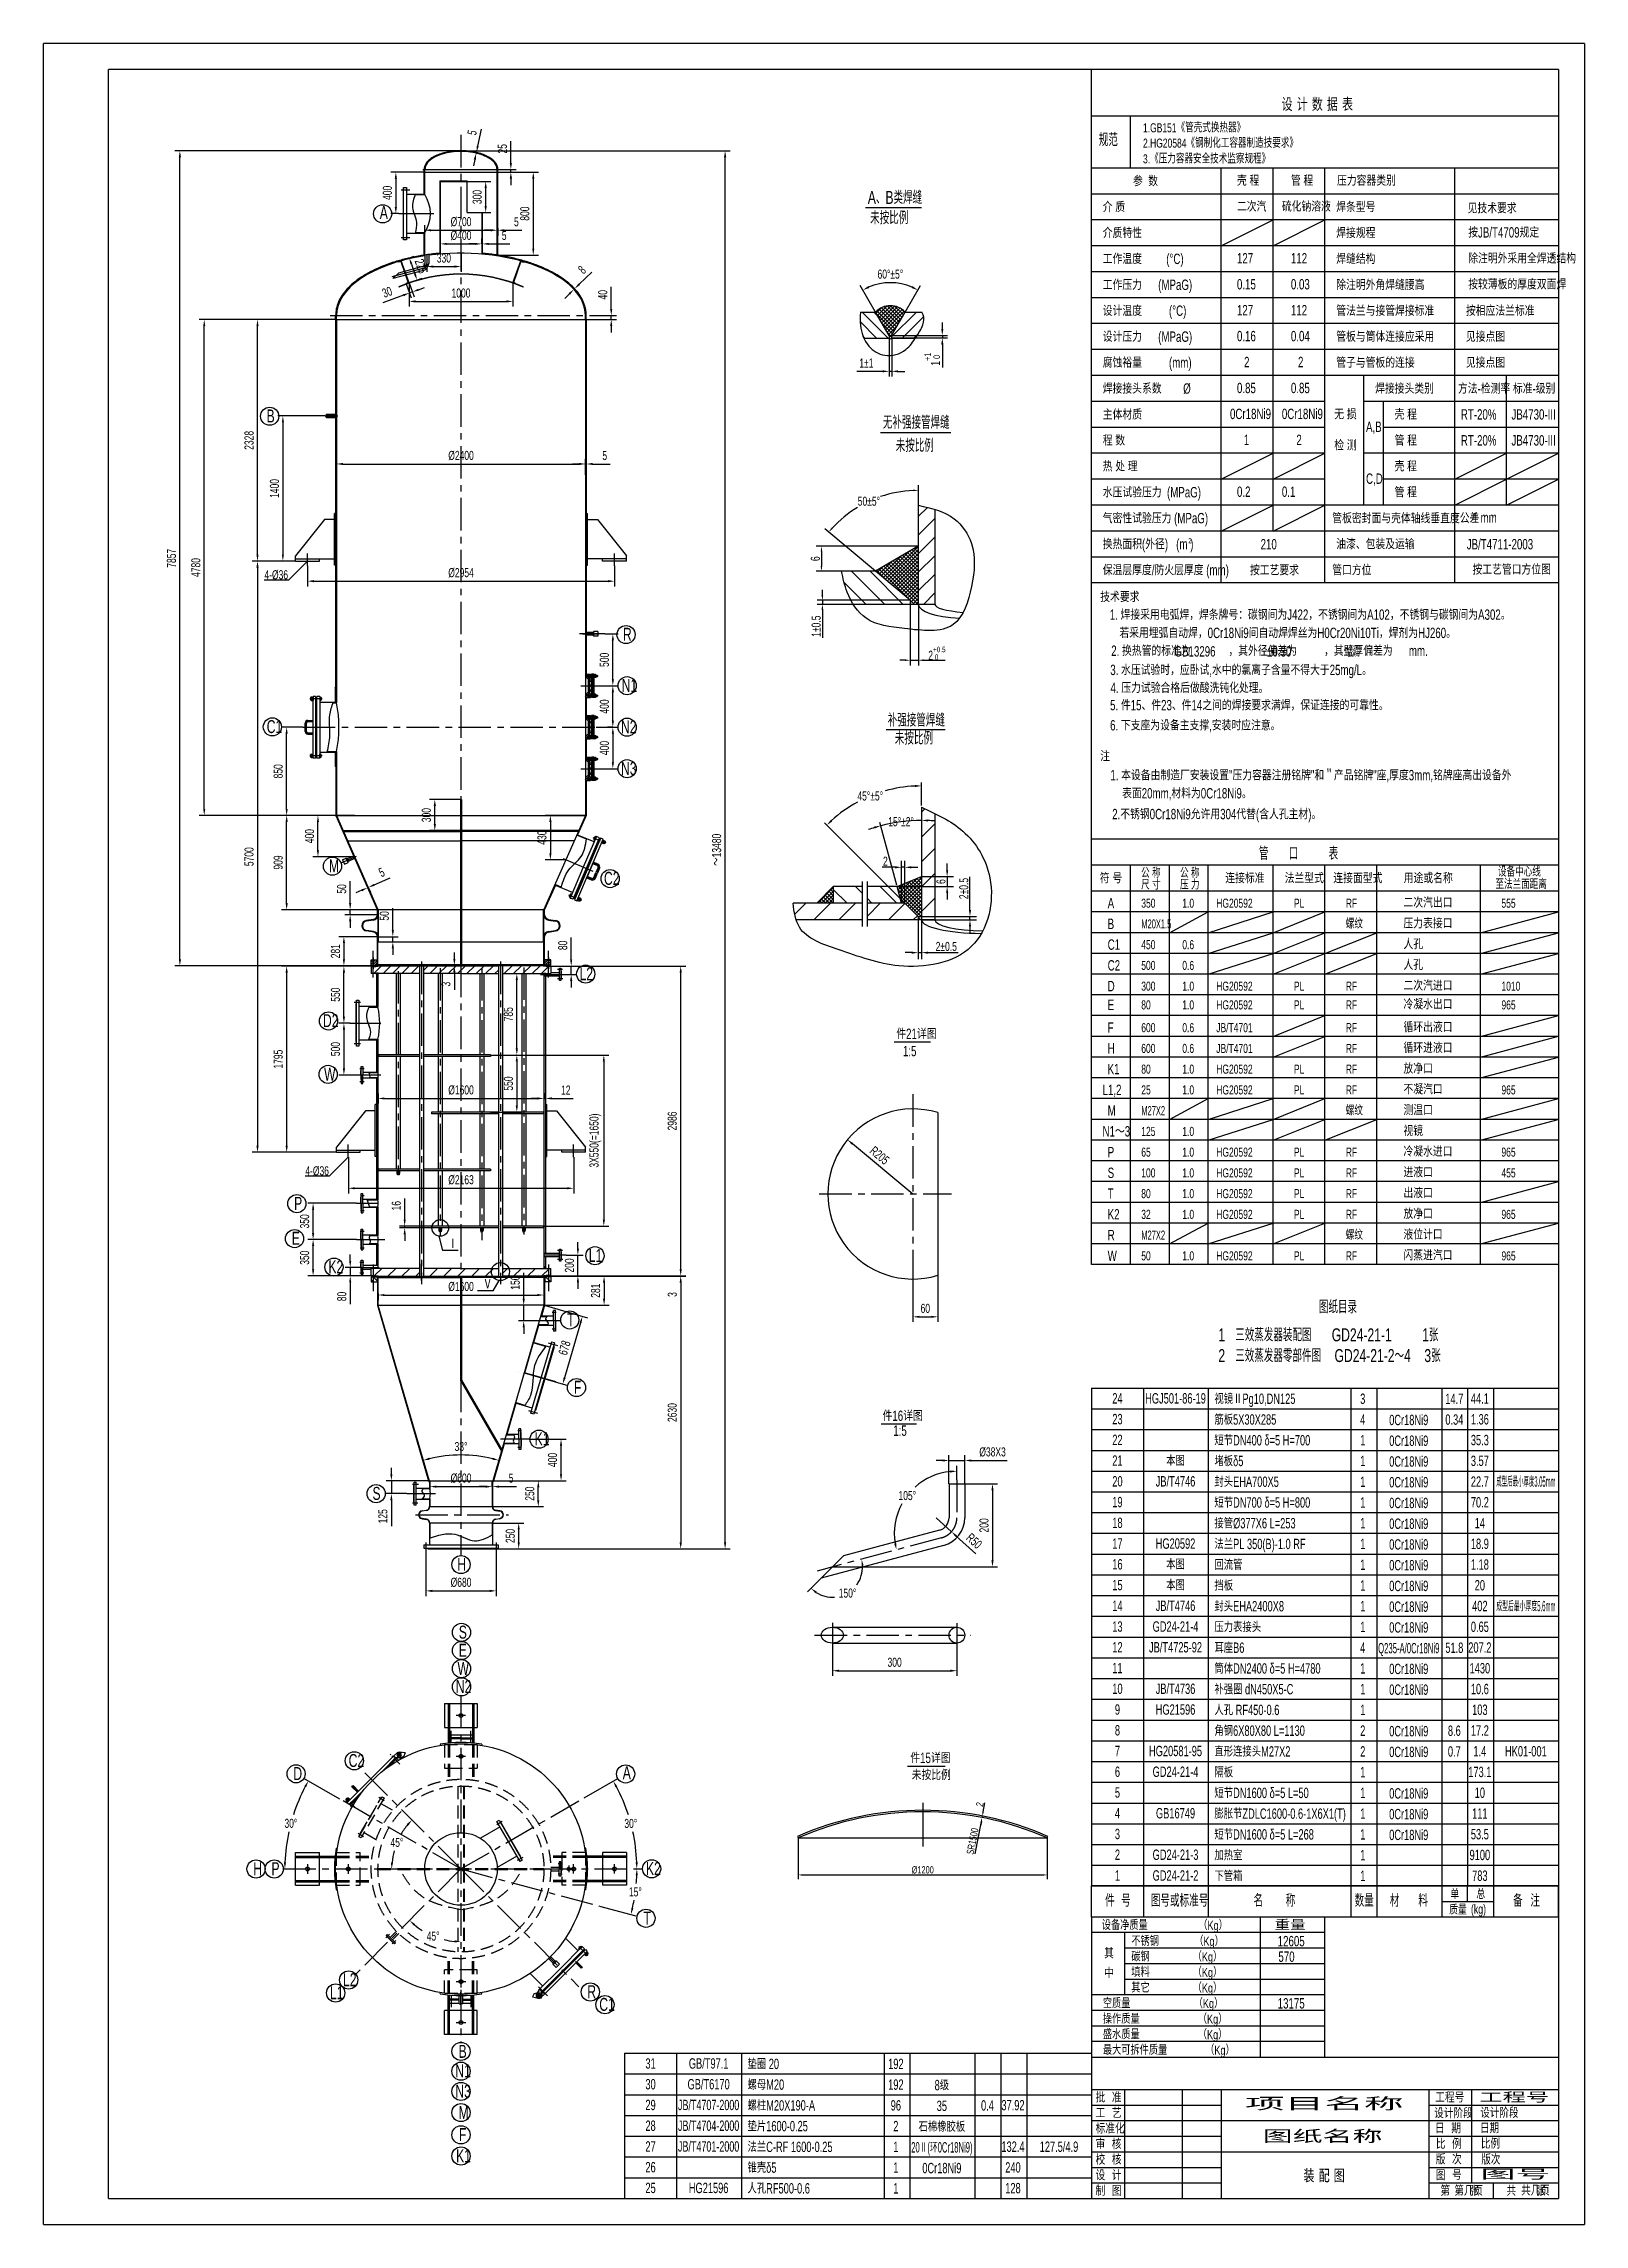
# Model space of a CAD drawing. Header units: millimetres. Extents: x -625 to 14225, y -250 to 20775.
import ezdxf
from ezdxf.enums import TextEntityAlignment as Align

# ---------------------------------------------------------------- set-up
doc = ezdxf.new("R2010")
doc.units = ezdxf.units.MM
doc.header["$LTSCALE"] = 250
for name, pattern in [('ACAD_ISO04W100', [30.5, 24, -3, 0.5, -3]), ('CENTER', [2, 1.25, -0.25, 0.25, -0.25]), ('D-1', [34, 30, -1.5, 1, -1.5]), ('D-2', [10.3, 8, -1, 0.3, -1]), ('DASHED', [0.75, 0.5, -0.25]), ('XX', [7, 5, -2])]:
    doc.linetypes.add(name, pattern=pattern)
for name, color, linetype in [('1', 1, 'D-1'), ('1轮廓实线层', 7, 'Continuous'), ('2', 2, 'Continuous'), ('2细线层', 4, 'Continuous'), ('3', 4, 'Continuous'), ('3中心线层', 1, 'CENTER'), ('4虚线层', 6, 'DASHED'), ('5', 5, 'XX'), ('5剖面线层', 2, 'Continuous'), ('6文字层', 3, 'Continuous'), ('7标注层', 4, 'Continuous'), ('9双点划线层', 6, 'Continuous'), ('LAYER1', 1, 'Continuous'), ('LAYER2', 3, 'ACAD_ISO04W100'), ('图框层', 7, 'Continuous'), ('标注层', 4, 'Continuous')]:
    doc.layers.add(name, color=color, linetype=linetype)
doc.styles.add('HZ', font='hztxt_e.shx', dxfattribs={"width": 0.7, "bigfont": 'HZTXT.shx'})
doc.styles.add('QXD', font='hztxt_e.shx', dxfattribs={"width": 0.7, "bigfont": 'hztxt.shx'})
doc.styles.get("Standard").update_dxf_attribs({"font": 'isocp.shx', "width": 0.707, "bigfont": 'hztxt.shx'})
doc.styles.add('TH_GBDIM', font='hztxt_e.shx', dxfattribs={"width": 0.7, "bigfont": 'hztxt.shx'})
doc.dimstyles.new('ISO-25', dxfattribs={"dimtxt": 2.5, "dimasz": 2.5, "dimexe": 1.25, "dimexo": 0.625, "dimtad": 1, "dimdsep": 46, "dimtxsty": 'Standard', "dimcen": 2.5, "dimadec": 0, "dimazin": 0, "dimtfac": 1, "dimtmove": 0, "dimatfit": 3, "dimfxl": 0, "dimarcsym": 0})
doc.dimstyles.new('ISO-25$2', dxfattribs={"dimtxt": 2.5, "dimasz": 2.5, "dimexe": 1.25, "dimexo": 0.625, "dimtad": 1, "dimtih": 1, "dimtoh": 1, "dimdsep": 46, "dimtxsty": 'Standard', "dimcen": 2.5, "dimadec": 0, "dimazin": 0, "dimtfac": 1, "dimtmove": 0, "dimatfit": 3, "dimfxl": 0, "dimarcsym": 0})
doc.dimstyles.new('TH_GBDIM', dxfattribs={"dimscale": 25, "dimtxt": 3.5, "dimasz": 2.5, "dimexe": 2, "dimexo": 0, "dimgap": 1.5, "dimtad": 1, "dimdec": 1, "dimzin": 0, "dimdsep": 46, "dimtxsty": 'TH_GBDIM', "dimcen": 2.5, "dimclrd": 130, "dimclre": 130, "dimclrt": 3, "dimadec": 0, "dimazin": 0, "dimtfac": 0.714286, "dimtdec": 1, "dimtmove": 0, "dimatfit": 3, "dimfxl": 0, "dimtzin": 0, "dimlwd": -1, "dimlwe": -1, "dimarcsym": 0})
pattern_1 = [(45, (3008.551, 11049.211), (-2.245064, 2.245064), []), (135, (3008.551, 11049.211), (-2.245064, -2.245064), [])]
pattern_2 = [(45, (3008.551, 11849.211), (-2.245064, 2.245064), []), (135, (3008.551, 11849.211), (-2.245064, -2.245064), [])]
pattern_3 = [(45, (3008.551, 11449.211), (-2.245064, 2.245064), []), (135, (3008.551, 11449.211), (-2.245064, -2.245064), [])]
pattern_4 = [(45, (9855.0464, 9480.0115), (-3.1819805, 3.1819805), [])]
pattern_5 = [(45, (2369.55, 7658.49), (-119.7367, 119.7367), [])]

msp = doc.modelspace()

# ---------------------------------------------------------------- texts
at = {"style": 'HZ', "width": 0.85}
msp.add_text('设 计 数 据 表', height=125, dxfattribs=at).set_placement((11306.326, 20125.23))
at = {"layer": '2细线层', "style": 'TH_GBDIM', "width": 0.7}
for s, height, p in [('A、B类焊缝', 125, (7318.656, 19229.536)), ('A', 125, (2614.636, 19083.89)), ('未按比例', 125, (7341.437, 19033.607)), ('B', 125, (1523.907, 17122.498)), ('无补强接管焊缝', 125, (7463.74, 17060.895)), ('未按比例', 125, (7587.33, 16837.954)), ('4-%%c36', 87.5, (1503.245, 15610.702)), ('R', 125, (4958.797, 15017.592)), ('N1', 125, (4946.321, 14524.404)), ('补强接管焊缝', 125, (7510.758, 14190.653)), ('C1', 125, (1525.374, 14127.746)), ('N2', 125, (4939.446, 14124.404)), ('未按比例', 125, (7579.063, 14016.599)), ('N3', 125, (4939.446, 13724.404)), ('M', 125, (2125.024, 12784.685)), ('C2', 125, (4775.743, 12664.576)), ('L2', 125, (4540.33, 11744.721)), ('D2', 125, (2067.218, 11292.703)), ('件21详图', 100, (7592.968, 11178.527)), ('1:5', 100, (7657.326, 11012.489)), ('W', 125, (2077.788, 10777.381)), ('4-%%c36', 87.5, (1897.245, 9863.94)), ('P', 125, (1789.342, 9531.226)), ('E', 125, (1766.865, 9194.433)), ('Ⅰ', 100, (3270.488, 9154.501)), ('K2', 125, (2119.526, 8919.921)), ('L1', 125, (4629.341, 9029.101)), ('Ⅴ', 100, (3607.248, 8765.526)), ('T', 125, (4420.886, 8409.691)), ('F', 125, (4485.889, 7757.928)), ('件16详图', 100, (7460.743, 7496.205)), ('K1', 125, (4107.694, 7259.998)), ('1:5', 100, (7563.873, 7352.47)), ('S', 125, (2544.61, 6734.998)), ('H', 125, (3362.437, 6051.221)), ('S', 125, (3376.284, 5397.75)), ('E', 125, (3376.284, 5222.75)), ('W', 125, (3363.952, 5047.75)), ('N2', 125, (3347.874, 4872.75)), ('C2', 125, (2314.983, 4159.644)), ('件15详图', 100, (7728.043, 4197.489)), ('D', 125, (1781.947, 4034.156)), ('A', 125, (4956.536, 4042.375)), ('未按比例', 100, (7741.448, 4033.658)), ('H', 125, (1395.983, 3116.589)), ('P', 125, (1570.983, 3116.589)), ('K2', 125, (5180.509, 3118.265)), ('T', 125, (5156.326, 2641.075)), ('L2', 125, (2260.469, 2046.347)), ('L1', 125, (2135.154, 1921.032)), ('R', 125, (4614.712, 1930.753)), ('C1', 125, (4730.689, 1808.562)), ('B', 125, (3374.656, 1355.714)), ('N1', 125, (3343.115, 1166.918)), ('N3', 125, (3343.115, 971.83)), ('M', 125, (3374.656, 766.051)), ('F', 125, (3377.923, 553.257)), ('K1', 125, (3350.726, 347.478))]:
    msp.add_text(s, height=height, dxfattribs=at).set_placement(p)
at = {"layer": '6文字层'}
for s, height, style, width, p in [('1.GB151《管壳式换热器》', 87.5, 'TH_GBDIM', 0.7, (9971.062, 19919.702)), ('规范', 125, 'TH_GBDIM', 0.7, (9545.245, 19786.036)), ('2.HG20584《钢制化工容器制造技要求》', 87.5, 'TH_GBDIM', 0.7, (9971.062, 19771.962)), ('3.《压力容器安全技术监察规程》', 87.5, 'TH_GBDIM', 0.7, (9971.062, 19620.149)), ('壳 程', 100, 'TH_GBDIM', 0.7, (10876.552, 19405.08)), ('管 程', 100, 'TH_GBDIM', 0.7, (11396.467, 19405.08)), ('压力容器类别', 100, 'TH_GBDIM', 0.7, (11841.313, 19405.08)), ('介 质', 100, 'TH_GBDIM', 0.7, (9583.284, 19150.018)), ('焊条型号', 100, 'TH_GBDIM', 0.7, (11833.284, 19150.018)), ('介质特性', 100, 'TH_GBDIM', 0.7, (9583.284, 18900.018)), ('焊接规程', 100, 'TH_GBDIM', 0.7, (11833.284, 18900.018)), ('工作温度         (%%DC)', 100, 'TH_GBDIM', 0.7, (9583.284, 18650.018)), ('焊缝结构', 100, 'TH_GBDIM', 0.7, (11833.284, 18650.018)), ('工作压力      (MPaG)', 100, 'TH_GBDIM', 0.7, (9583.284, 18400.018)), ('除注明外角焊缝腰高', 100, 'TH_GBDIM', 0.7, (11833.284, 18400.018)), ('设计温度          (%%DC)', 100, 'TH_GBDIM', 0.7, (9583.284, 18150.018)), ('管法兰与接管焊接标准', 100, 'TH_GBDIM', 0.7, (11833.284, 18150.018)), ('设计压力      (MPaG)', 100, 'TH_GBDIM', 0.7, (9583.284, 17900.018)), ('管板与筒体连接应采用', 100, 'TH_GBDIM', 0.7, (11833.284, 17900.018)), ('腐蚀裕量          (mm)', 100, 'TH_GBDIM', 0.7, (9583.284, 17650.018)), ('管子与管板的连接', 100, 'TH_GBDIM', 0.7, (11833.284, 17650.018)), ('焊接接头系数        %%c', 100, 'TH_GBDIM', 0.7, (9583.284, 17400.018)), ('焊接接头类别', 100, 'TH_GBDIM', 0.7, (12208.284, 17400.018)), ('方法-检测率', 100, 'TH_GBDIM', 0.7, (13006.694, 17400.018)), ('标准-级别', 100, 'TH_GBDIM', 0.7, (13536.152, 17400.018)), ('主体材质', 100, 'TH_GBDIM', 0.7, (9583.284, 17150.018)), ('无 损', 100, 'TH_GBDIM', 0.7, (11814.663, 17152.086)), ('壳 程', 100, 'TH_GBDIM', 0.7, (12395.784, 17150.018)), ('RT-20%', 100, 'TH_GBDIM', 0.7, (13034.596, 17150.018)), ('JB4730-III', 100, 'TH_GBDIM', 0.7, (13522.377, 17150.018)), ('A,B', 100, 'TH_GBDIM', 0.7, (12120.547, 17030.755)), ('程 数', 100, 'TH_GBDIM', 0.7, (9583.284, 16900.018)), ('检 测', 100, 'TH_GBDIM', 0.7, (11814.663, 16852.812)), ('管 程', 100, 'TH_GBDIM', 0.7, (12395.784, 16900.018)), ('RT-20%', 100, 'TH_GBDIM', 0.7, (13034.596, 16900.018)), ('JB4730-III', 100, 'TH_GBDIM', 0.7, (13522.377, 16900.018)), ('热 处 理', 100, 'TH_GBDIM', 0.7, (9583.284, 16650.018)), ('C,D', 100, 'TH_GBDIM', 0.7, (12120.547, 16530.755)), ('壳 程', 100, 'TH_GBDIM', 0.7, (12395.784, 16650.018)), ('水压试验压力  (MPaG)', 100, 'TH_GBDIM', 0.7, (9583.284, 16400.018)), ('管 程', 100, 'TH_GBDIM', 0.7, (12395.784, 16400.018)), ('气密性试验压力 (MPaG)', 100, 'TH_GBDIM', 0.7, (9583.284, 16150.018)), ('管板密封面与壳体轴线垂直度公差', 100, 'TH_GBDIM', 0.7, (11795.322, 16150.018)), ('换热面积(外径)   (m )', 100, 'TH_GBDIM', 0.7, (9583.284, 15900.018)), ('2', 50, 'TH_GBDIM', 0.7, (10407.898, 15957.692)), ('油漆、包装及运输', 100, 'TH_GBDIM', 0.7, (11833.284, 15900.018)), ('保温层厚度/防火层厚度 (mm)', 100, 'TH_GBDIM', 0.7, (9583.284, 15650.018)), ('管口方位', 100, 'TH_GBDIM', 0.7, (11795.322, 15650.018)), ('技术要求', 100, 'TH_GBDIM', 0.7, (9558.676, 15391.025)), ('1. 焊接采用电弧焊，焊条牌号：碳钢间为J422，不锈钢间为A102，不锈钢与碳钢间为A302。', 100, 'TH_GBDIM', 0.7, (9650.758, 15219.737)), ('2. 换热管的标准为              ，其外径偏差为          ，其壁厚偏差为      mm.', 100, 'TH_GBDIM', 0.7, (9664.597, 14871.871)), ('GB13296', 100, 'TH_GBDIM', 0.7, (10274.421, 14865.693)), ('%%P0.30', 100, 'TH_GBDIM', 0.7, (11167.007, 14865.693)), ('3. 水压试验时，应卧试,水中的氯离子含量不得大于25mg/L。', 100, 'TH_GBDIM', 0.7, (9655.767, 14686.896)), ('4. 压力试验合格后做酸洗钝化处理。', 100, 'TH_GBDIM', 0.7, (9658.012, 14514.412)), ('5. 件15、件23、件14之间的焊接要求满焊，保证连接的可靠性。', 100, 'TH_GBDIM', 0.7, (9653.788, 14347.344)), ('6. 下支座为设备主支撑,安装时应注意。', 100, 'TH_GBDIM', 0.7, (9653.907, 14153.101)), ('注', 100, 'TH_GBDIM', 0.7, (9558.676, 13855.643)), ('1. 本设备由制造厂安装设置"压力容器注册铭牌"和＂产品铭牌"座,厚度3mm,铭牌座高出设备外', 100, 'TH_GBDIM', 0.7, (9656.705, 13672.523)), ('表面20mm,材料为0Cr18Ni9。', 100, 'TH_GBDIM', 0.7, (9769.562, 13497.523)), ('2.不锈钢0Cr18Ni9允许用304代替(含人孔主材)。', 100, 'TH_GBDIM', 0.7, (9674.089, 13296.934)), ('管      口         表', 125, 'TH_GBDIM', 0.7, (11088.474, 12905.015)), ('公 称', 87.5, 'TH_GBDIM', 0.7, (9952.682, 12733.331)), ('公 称', 87.5, 'TH_GBDIM', 0.7, (10327.682, 12733.331)), ('设备中心线', 87.5, 'TH_GBDIM', 0.7, (13391.988, 12745.192)), ('符 号', 100, 'TH_GBDIM', 0.7, (9555.115, 12680.084)), ('尺 寸', 87.5, 'TH_GBDIM', 0.7, (9952.682, 12620.573)), ('压 力', 87.5, 'TH_GBDIM', 0.7, (10327.682, 12620.573)), ('连接标准', 100, 'TH_GBDIM', 0.7, (10764.1, 12680.084)), ('法兰型式', 100, 'TH_GBDIM', 0.7, (11336.694, 12680.084)), ('连接面型式', 100, 'TH_GBDIM', 0.7, (11805.466, 12680.084)), ('用途或名称', 100, 'TH_GBDIM', 0.7, (12484.161, 12680.084)), ('至法兰面距离', 87.5, 'TH_GBDIM', 0.7, (13367.678, 12624.693)), ('A', 100, 'TH_GBDIM', 0.7, (9630.5, 12438.376)), ('350', 87.5, 'TH_GBDIM', 0.7, (9954.241, 12443.998)), ('1.0', 87.5, 'TH_GBDIM', 0.7, (10349.885, 12443.998)), ('HG20592', 87.5, 'TH_GBDIM', 0.7, (10677.051, 12443.998)), ('PL', 87.5, 'TH_GBDIM', 0.7, (11425.809, 12443.998)), ('RF', 87.5, 'TH_GBDIM', 0.7, (11925.809, 12443.998)), ('二次汽出口', 100, 'TH_GBDIM', 0.7, (12481.287, 12443.998)), ('555', 87.5, 'TH_GBDIM', 0.7, (13425.809, 12443.998)), ('B', 100, 'TH_GBDIM', 0.7, (9630.5, 12238.376)), ('M20X1.5', 87.5, 'TH_GBDIM', 0.6, (9954.241, 12243.998)), ('螺纹', 87.5, 'TH_GBDIM', 0.7, (11925.809, 12243.998)), ('压力表接口', 100, 'TH_GBDIM', 0.7, (12481.287, 12243.998)), ('C1', 100, 'TH_GBDIM', 0.7, (9630.5, 12038.376)), ('450', 87.5, 'TH_GBDIM', 0.7, (9954.241, 12043.998)), ('0.6', 87.5, 'TH_GBDIM', 0.7, (10349.885, 12043.998)), ('人孔', 100, 'TH_GBDIM', 0.7, (12481.287, 12043.998)), ('C2', 100, 'TH_GBDIM', 0.7, (9630.5, 11838.376)), ('500', 87.5, 'TH_GBDIM', 0.7, (9954.241, 11843.998)), ('0.6', 87.5, 'TH_GBDIM', 0.7, (10349.885, 11843.998)), ('人孔', 100, 'TH_GBDIM', 0.7, (12481.287, 11843.998)), ('D', 100, 'TH_GBDIM', 0.7, (9630.5, 11638.376)), ('300', 87.5, 'TH_GBDIM', 0.7, (9954.241, 11643.998)), ('1.0', 87.5, 'TH_GBDIM', 0.7, (10349.885, 11643.998)), ('HG20592', 87.5, 'TH_GBDIM', 0.7, (10677.051, 11643.998)), ('PL', 87.5, 'TH_GBDIM', 0.7, (11425.809, 11643.998)), ('RF', 87.5, 'TH_GBDIM', 0.7, (11925.809, 11643.998)), ('冷凝水出口', 100, 'TH_GBDIM', 0.7, (12481.287, 11463.599)), ('二次汽进口', 100, 'TH_GBDIM', 0.7, (12481.287, 11643.998)), ('1010', 87.5, 'TH_GBDIM', 0.7, (13425.809, 11643.998)), ('E', 100, 'TH_GBDIM', 0.7, (9630.5, 11457.976)), ('80', 87.5, 'TH_GBDIM', 0.7, (9954.241, 11463.599)), ('1.0', 87.5, 'TH_GBDIM', 0.7, (10349.885, 11463.599)), ('HG20592', 87.5, 'TH_GBDIM', 0.7, (10677.051, 11463.599)), ('PL', 87.5, 'TH_GBDIM', 0.7, (11425.809, 11463.599)), ('RF', 87.5, 'TH_GBDIM', 0.7, (11925.809, 11463.599)), ('循环出液口', 100, 'TH_GBDIM', 0.7, (12481.287, 11243.998)), ('965', 87.5, 'TH_GBDIM', 0.7, (13425.809, 11463.599)), ('F', 100, 'TH_GBDIM', 0.7, (9630.5, 11238.376)), ('600', 87.5, 'TH_GBDIM', 0.7, (9954.241, 11243.998)), ('0.6', 87.5, 'TH_GBDIM', 0.7, (10349.885, 11243.998)), ('JB/T4701', 87.5, 'TH_GBDIM', 0.7, (10677.051, 11243.998)), ('RF', 87.5, 'TH_GBDIM', 0.7, (11925.809, 11243.998)), ('循环进液口', 100, 'TH_GBDIM', 0.7, (12481.287, 11043.998)), ('H', 100, 'TH_GBDIM', 0.7, (9630.5, 11038.376)), ('K1', 100, 'TH_GBDIM', 0.7, (9630.5, 10838.376)), ('600', 87.5, 'TH_GBDIM', 0.7, (9954.241, 11043.998)), ('0.6', 87.5, 'TH_GBDIM', 0.7, (10349.885, 11043.998)), ('JB/T4701', 87.5, 'TH_GBDIM', 0.7, (10677.051, 11043.998)), ('RF', 87.5, 'TH_GBDIM', 0.7, (11925.809, 11043.998)), ('放净口', 100, 'TH_GBDIM', 0.7, (12481.287, 10843.998)), ('L1,2', 100, 'TH_GBDIM', 0.7, (9581.002, 10638.376)), ('80', 87.5, 'TH_GBDIM', 0.7, (9954.241, 10843.998)), ('25', 87.5, 'TH_GBDIM', 0.7, (9954.241, 10643.998)), ('1.0', 87.5, 'TH_GBDIM', 0.7, (10349.885, 10843.998)), ('1.0', 87.5, 'TH_GBDIM', 0.7, (10349.885, 10643.998)), ('HG20592', 87.5, 'TH_GBDIM', 0.7, (10677.051, 10843.998)), ('HG20592', 87.5, 'TH_GBDIM', 0.7, (10677.051, 10643.998)), ('PL', 87.5, 'TH_GBDIM', 0.7, (11425.809, 10843.998)), ('PL', 87.5, 'TH_GBDIM', 0.7, (11425.809, 10643.998)), ('RF', 87.5, 'TH_GBDIM', 0.7, (11925.809, 10843.998)), ('RF', 87.5, 'TH_GBDIM', 0.7, (11925.809, 10643.998)), ('不凝汽口', 100, 'TH_GBDIM', 0.7, (12481.287, 10643.998)), ('965', 87.5, 'TH_GBDIM', 0.7, (13425.809, 10643.998)), ('M', 100, 'TH_GBDIM', 0.7, (9630.5, 10438.376)), ('M27X2', 87.5, 'TH_GBDIM', 0.6, (9954.241, 10443.998)), ('螺纹', 87.5, 'TH_GBDIM', 0.7, (11925.809, 10443.998)), ('测温口', 100, 'TH_GBDIM', 0.7, (12481.287, 10443.998)), ('N1～3', 100, 'TH_GBDIM', 0.7, (9581.002, 10238.376)), ('125', 87.5, 'TH_GBDIM', 0.7, (9954.241, 10243.998)), ('1.0', 87.5, 'TH_GBDIM', 0.7, (10349.885, 10243.998)), ('视镜', 100, 'TH_GBDIM', 0.7, (12481.287, 10243.998)), ('P', 100, 'TH_GBDIM', 0.7, (9630.5, 10038.376)), ('65', 87.5, 'TH_GBDIM', 0.7, (9954.241, 10043.998)), ('1.0', 87.5, 'TH_GBDIM', 0.7, (10349.885, 10043.998)), ('HG20592', 87.5, 'TH_GBDIM', 0.7, (10677.051, 10043.998)), ('PL', 87.5, 'TH_GBDIM', 0.7, (11425.809, 10043.998)), ('RF', 87.5, 'TH_GBDIM', 0.7, (11925.809, 10043.998)), ('冷凝水进口', 100, 'TH_GBDIM', 0.7, (12481.287, 10043.998)), ('965', 87.5, 'TH_GBDIM', 0.7, (13425.809, 10043.998)), ('S', 100, 'TH_GBDIM', 0.7, (9630.5, 9838.376)), ('100', 87.5, 'TH_GBDIM', 0.7, (9954.241, 9843.998)), ('1.0', 87.5, 'TH_GBDIM', 0.7, (10349.885, 9843.998)), ('HG20592', 87.5, 'TH_GBDIM', 0.7, (10677.051, 9843.998)), ('PL', 87.5, 'TH_GBDIM', 0.7, (11425.809, 9843.998)), ('RF', 87.5, 'TH_GBDIM', 0.7, (11925.809, 9843.998)), ('进液口', 100, 'TH_GBDIM', 0.7, (12481.287, 9843.998)), ('455', 87.5, 'TH_GBDIM', 0.7, (13425.809, 9843.998)), ('T', 100, 'TH_GBDIM', 0.7, (9630.5, 9638.376)), ('80', 87.5, 'TH_GBDIM', 0.7, (9954.241, 9643.998)), ('1.0', 87.5, 'TH_GBDIM', 0.7, (10349.885, 9643.998)), ('HG20592', 87.5, 'TH_GBDIM', 0.7, (10677.051, 9643.998)), ('PL', 87.5, 'TH_GBDIM', 0.7, (11425.809, 9643.998)), ('RF', 87.5, 'TH_GBDIM', 0.7, (11925.809, 9643.998)), ('出液口', 100, 'TH_GBDIM', 0.7, (12481.287, 9643.998)), ('K2', 100, 'TH_GBDIM', 0.7, (9630.5, 9438.376)), ('32', 87.5, 'TH_GBDIM', 0.7, (9954.241, 9443.998)), ('1.0', 87.5, 'TH_GBDIM', 0.7, (10349.885, 9443.998)), ('HG20592', 87.5, 'TH_GBDIM', 0.7, (10677.051, 9443.998)), ('PL', 87.5, 'TH_GBDIM', 0.7, (11425.809, 9443.998)), ('RF', 87.5, 'TH_GBDIM', 0.7, (11925.809, 9443.998)), ('放净口', 100, 'TH_GBDIM', 0.7, (12481.287, 9443.998)), ('965', 87.5, 'TH_GBDIM', 0.7, (13425.809, 9443.998)), ('R ', 100, 'TH_GBDIM', 0.7, (9630.5, 9238.376)), ('M27X2', 87.5, 'TH_GBDIM', 0.6, (9954.241, 9243.998)), ('螺纹', 87.5, 'TH_GBDIM', 0.7, (11925.809, 9243.998)), ('液位计口', 100, 'TH_GBDIM', 0.7, (12481.287, 9243.998)), ('W', 100, 'TH_GBDIM', 0.7, (9630.5, 9038.376)), ('50', 87.5, 'TH_GBDIM', 0.7, (9954.241, 9043.998)), ('1.0', 87.5, 'TH_GBDIM', 0.7, (10349.885, 9043.998)), ('HG20592', 87.5, 'TH_GBDIM', 0.7, (10677.051, 9043.998)), ('PL', 87.5, 'TH_GBDIM', 0.7, (11425.809, 9043.998)), ('RF', 87.5, 'TH_GBDIM', 0.7, (11925.809, 9043.998)), ('闪蒸进汽口', 100, 'TH_GBDIM', 0.7, (12481.287, 9043.998)), ('965', 87.5, 'TH_GBDIM', 0.7, (13425.809, 9043.998)), ('图纸目录', 125, 'TH_GBDIM', 0.7, (11666.199, 8533.505)), ('2   三效蒸发器零部件图    GD24-21-2～4    3张', 125, 'TH_GBDIM', 0.7, (10697.314, 8063.914)), ('1   三效蒸发器装配图      GD24-21-1         1张', 125, 'TH_GBDIM', 0.7, (10697.314, 8263.914)), ('设备净质量                    （Kg）', 87.5, 'HZ', 0.75, (9573.535, 2589.236)), ('  不锈钢              （Kg）', 87.5, 'HZ', 0.75, (9809.383, 2435.586)), ('12605', 100, 'QXD', 0.7, (11269.112, 2431.079)), ('其', 100, 'HZ', 0.75, (9596.574, 2314.51)), ('  碳钢                 （Kg）', 87.5, 'HZ', 0.75, (9809.383, 2285.586)), ('570', 100, 'QXD', 0.7, (11275.98, 2281.079)), ('中', 100, 'HZ', 0.75, (9596.574, 2124.019)), ('  填料                 （Kg）', 87.5, 'HZ', 0.75, (9809.383, 2135.586)), ('  空质量                         （Kg）', 87.5, 'HZ', 0.75, (9535.598, 1835.586)), ('  其它                 （Kg）', 87.5, 'HZ', 0.75, (9809.383, 1985.586)), ('13175', 100, 'QXD', 0.7, (11269.112, 1831.079)), ('  操作质量                       （Kg）', 87.5, 'HZ', 0.75, (9535.598, 1685.586)), ('  盛水质量                       （Kg）', 87.5, 'HZ', 0.75, (9535.598, 1535.586)), ('  最大可拆件质量               （Kg）', 87.5, 'HZ', 0.75, (9535.598, 1385.586))]:
    msp.add_text(s, height=height, dxfattribs=dict(at, style=style, width=width)).set_placement(p)
at = {"layer": '6文字层', "color": 4, "style": 'TH_GBDIM', "width": 0.7}
for s, height, p in [('参  数', 100, (9874.606, 19400.018)), ('二次汽', 100, (10876.552, 19155.08)), ('硫化钠溶液', 100, (11309.365, 19155.08)), ('见技术要求', 100, (13099.691, 19138.582)), ('按JB/T4709规定', 100, (13105.457, 18905.08)), ('127', 100, (10876.552, 18655.08)), ('112', 100, (11396.467, 18655.08)), ('除注明外采用全焊透结构', 100, (13105.457, 18655.08)), ('0.15', 100, (10876.552, 18405.08)), ('0.03', 100, (11396.467, 18405.08)), ('按较薄板的厚度双面焊', 100, (13105.457, 18405.08)), ('127', 100, (10876.552, 18155.08)), ('112', 100, (11396.467, 18155.08)), ('按相应法兰标准', 100, (13083.284, 18150.018)), ('0.16', 100, (10876.552, 17905.08)), ('0.04', 100, (11396.467, 17905.08)), ('见接点图', 100, (13083.284, 17900.018)), ('2', 100, (10944.927, 17655.08)), ('2', 100, (11464.842, 17655.08)), ('见接点图', 100, (13083.284, 17650.018)), ('0.85', 100, (10876.552, 17405.08)), ('0.85', 100, (11396.467, 17405.08)), ('0Cr18Ni9', 100, (10809.451, 17155.08)), ('0Cr18Ni9', 100, (11309.451, 17155.08)), ('1', 100, (10942.6, 16905.08)), ('2', 100, (11449.133, 16905.08)), ('0.2', 100, (10876.552, 16405.08)), ('0.1', 100, (11309.451, 16405.08)), ('1 mm', 100, (13146.467, 16155.08)), ('210', 100, (11104.584, 15898.739)), ('JB/T4711-2003', 100, (13091.325, 15898.739)), ('按工艺要求', 100, (11001.995, 15648.739)), ('按工艺管口方位图', 100, (13146.467, 15655.08)), ('若采用埋弧自动焊，0Cr18Ni9间自动焊焊丝为H0Cr20Ni10Ti，焊剂为HJ260。', 100, (9743.652, 15043.757)), ('+12%', 50, (11923.379, 14921.444)), ('-10%', 50, (11922.014, 14864.145))]:
    msp.add_text(s, height=height, dxfattribs=at).set_placement(p)
at = {"layer": '6文字层', "color": 3, "style": 'HZ', "width": 0.85}
for s, height, p in [('批  准', 100, (9513.879, 925)), ('工  艺', 100, (9513.879, 775)), ('设计阶段', 87.5, (12777.22, 775)), ('工程号', 100, (12787.645, 925)), ('标准化', 100, (9513.879, 625)), ('日  期', 100, (12785.354, 627.476)), ('校  核', 100, (9513.879, 325)), ('审  核', 100, (9513.879, 475)), ('版  次', 100, (12792.786, 328.122)), ('比  例', 100, (12793.56, 477.476)), ('设  计', 100, (9513.879, 175)), ('装 配 图', 125, (11517.87, 155.066)), ('图  号', 100, (12793.384, 176.099)), ('制  图', 100, (9513.879, 25)), ('第      张', 100, (12836.578, 25)), ('共      张', 100, (13474.213, 25))]:
    msp.add_text(s, height=height, dxfattribs=at).set_placement(p)
at = {"layer": '6文字层', "style": 'HZ', "width": 2.142065, "flags": 8}
msp.add_attdef('重量', text='', height=100, dxfattribs=at).set_placement((11240.045, 2587.312), (11537.729, 2587.312), align=Align.FIT)
at = {"layer": '6文字层', "style": 'HZ'}
for tag, height, width, p, p2 in [('项目名称', 125, 4.300741, (10953.426, 848.403), (12483.194, 848.403)), ('工程号', 100, 3.214263, (13212.378, 924.218), (13885.956, 924.218)), ('图纸名称', 125, 3.247498, (11124.202, 534.703), (12279.333, 534.703)), ('图号', 100, 4.930187, (13223.511, 181.332), (13897.786, 181.332))]:
    msp.add_attdef(tag, text='', height=height, dxfattribs=dict(at, width=width)).set_placement(p, p2, align=Align.FIT)
at = {"layer": '6文字层', "style": 'HZ', "width": 0.8}
for tag, p in [('设计阶段', (13222.131, 777.001)), ('日期', (13219.158, 628.82)), ('版次', (13231.619, 326.318)), ('比例', (13227.346, 478.971)), ('第几页', (12972.062, 25.763)), ('共几页', (13615.033, 28.038))]:
    msp.add_attdef(tag, p, '', height=100, dxfattribs=at)

# ---------------------------------------------------------------- blocks, each defined once
blk = doc.blocks.new('*D8')
at = {"layer": '1轮廓实线层', "color": 130, "transparency": 16777216}
for p, q in [((3048, 18949), (3048, 19026)), ((3110, 18976), (3685, 18976)), ((3748, 18934), (3748, 19026))]:
    blk.add_line(p, q, dxfattribs=at)
for points in [[(3110, 18986), (3110, 18965), (3048, 18976)], [(3685, 18986), (3685, 18965), (3748, 18976)]]:
    blk.add_solid(points, dxfattribs=at)
at = {"layer": 'Defpoints', "color": 0, "transparency": 16777216}
for p in [(3048, 18949), (3748, 18976), (3748, 18934)]:
    blk.add_point(p, dxfattribs=at)
at = {"layer": '1轮廓实线层', "color": 3, "transparency": 16777216, "insert": (3398, 19057), "char_height": 87.5, "attachment_point": 5, "style": 'TH_GBDIM'}
blk.add_mtext('%%c700{}{}', dxfattribs=at)
blk = doc.blocks.new('*D17')
at = {"layer": '1轮廓实线层', "color": 130, "transparency": 16777216}
for p, q in [((4598, 13334), (4209, 13334)), ((4259, 13272), (4259, 12968)), ((4409, 12905), (4209, 12905))]:
    blk.add_line(p, q, dxfattribs=at)
for points in [[(4249, 13272), (4270, 13272), (4259, 13334)], [(4249, 12968), (4270, 12968), (4259, 12905)]]:
    blk.add_solid(points, dxfattribs=at)
at = {"layer": 'Defpoints', "color": 0, "transparency": 16777216}
for p in [(4598, 13334), (4259, 12905), (4409, 12905)]:
    blk.add_point(p, dxfattribs=at)
at = {"layer": '1轮廓实线层', "color": 3, "transparency": 16777216, "insert": (4178, 13120), "char_height": 87.5, "attachment_point": 5, "rotation": 90, "style": 'TH_GBDIM'}
blk.add_mtext('430{}{}', dxfattribs=at)
blk = doc.blocks.new('*D16')
at = {"layer": '1轮廓实线层', "color": 130, "transparency": 16777216}
for p, q in [((2843, 18349), (2644, 18277)), ((2869, 18458), (2918, 18324)), ((2898, 18469), (2947, 18334)), ((2930, 18381), (2901, 18371)), ((2988, 18402), (3047, 18424))]:
    blk.add_line(p, q, dxfattribs=at)
for points in [[(2839, 18359), (2846, 18339), (2901, 18371)], [(2985, 18412), (2992, 18393), (2930, 18381)]]:
    blk.add_solid(points, dxfattribs=at)
at = {"layer": 'Defpoints', "color": 0, "transparency": 16777216}
for p in [(2869, 18458), (2898, 18469), (2901, 18371)]:
    blk.add_point(p, dxfattribs=at)
at = {"layer": '1轮廓实线层', "color": 3, "transparency": 16777216, "insert": (2686, 18379), "char_height": 87.5, "attachment_point": 5, "rotation": 20.0442, "style": 'TH_GBDIM'}
blk.add_mtext('30', dxfattribs=at)
blk = doc.blocks.new('*D15')
at = {"layer": '1轮廓实线层', "color": 130, "transparency": 16777216}
for p, q in [((2898, 18469), (2898, 18239)), ((3898, 18469), (3898, 18239)), ((2960, 18289), (3835, 18289))]:
    blk.add_line(p, q, dxfattribs=at)
for points in [[(2960, 18300), (2960, 18279), (2898, 18289)], [(3835, 18300), (3835, 18279), (3898, 18289)]]:
    blk.add_solid(points, dxfattribs=at)
at = {"layer": 'Defpoints', "color": 0, "transparency": 16777216}
for p in [(2898, 18469), (3898, 18469), (3898, 18289)]:
    blk.add_point(p, dxfattribs=at)
at = {"layer": '1轮廓实线层', "color": 3, "transparency": 16777216, "insert": (3398, 18370), "char_height": 87.5, "attachment_point": 5, "style": 'TH_GBDIM'}
blk.add_mtext('1000', dxfattribs=at)
blk = doc.blocks.new('*D14')
at = {"layer": '1轮廓实线层', "color": 130, "transparency": 16777216}
for p, q in [((2822, 18681), (2946, 18725)), ((2898, 18469), (3022, 18513)), ((2920, 18649), (2954, 18555))]:
    blk.add_line(p, q, dxfattribs=at)
for points in [[(2930, 18653), (2910, 18646), (2899, 18708)], [(2963, 18558), (2944, 18551), (2974, 18496)]]:
    blk.add_solid(points, dxfattribs=at)
at = {"layer": 'Defpoints', "color": 0, "transparency": 16777216}
for p in [(2822, 18681), (2898, 18469), (2974, 18496)]:
    blk.add_point(p, dxfattribs=at)
at = {"layer": '1轮廓实线层', "color": 3, "transparency": 16777216, "insert": (3013, 18629), "char_height": 87.5, "attachment_point": 5, "rotation": 289.5118, "style": 'TH_GBDIM'}
blk.add_mtext('225', dxfattribs=at)
blk = doc.blocks.new('*D7')
at = {"layer": '1轮廓实线层', "color": 130, "transparency": 16777216}
for p, q in [((3451, 19446), (3686, 19446)), ((3636, 19208), (3636, 19383)), ((3537, 19146), (3686, 19146))]:
    blk.add_line(p, q, dxfattribs=at)
for points in [[(3625, 19383), (3646, 19383), (3636, 19446)], [(3625, 19208), (3646, 19208), (3636, 19146)]]:
    blk.add_solid(points, dxfattribs=at)
at = {"layer": 'Defpoints', "color": 0, "transparency": 16777216}
for p in [(3451, 19446), (3636, 19446), (3537, 19146)]:
    blk.add_point(p, dxfattribs=at)
at = {"layer": '1轮廓实线层', "color": 3, "transparency": 16777216, "insert": (3554, 19296), "char_height": 87.5, "attachment_point": 5, "rotation": 90, "style": 'TH_GBDIM'}
blk.add_mtext('300', dxfattribs=at)
blk = doc.blocks.new('*D13')
at = {"layer": '1轮廓实线层', "color": 130, "transparency": 16777216}
for p, q in [((3878, 19624), (3878, 19836)), ((3724, 19561), (3928, 19561)), ((3878, 19536), (3878, 19561)), ((3754, 19536), (3928, 19536)), ((3878, 19474), (3878, 19411))]:
    blk.add_line(p, q, dxfattribs=at)
for points in [[(3868, 19624), (3889, 19624), (3878, 19561)], [(3868, 19474), (3889, 19474), (3878, 19536)]]:
    blk.add_solid(points, dxfattribs=at)
at = {"layer": 'Defpoints', "color": 0, "transparency": 16777216}
for p in [(3724, 19561), (3878, 19561), (3754, 19536)]:
    blk.add_point(p, dxfattribs=at)
at = {"layer": '1轮廓实线层', "color": 3, "transparency": 16777216, "insert": (3797, 19761), "char_height": 87.5, "attachment_point": 5, "rotation": 90, "style": 'TH_GBDIM'}
blk.add_mtext('25', dxfattribs=at)
blk = doc.blocks.new('*D12')
at = {"layer": '1轮廓实线层', "color": 130, "transparency": 16777216}
for p, q in [((4861, 14184), (4811, 14184)), ((4861, 14122), (4861, 13847)), ((4701, 13784), (4911, 13784))]:
    blk.add_line(p, q, dxfattribs=at)
for points in [[(4851, 14122), (4872, 14122), (4861, 14184)], [(4851, 13847), (4872, 13847), (4861, 13784)]]:
    blk.add_solid(points, dxfattribs=at)
at = {"layer": 'Defpoints', "color": 0, "transparency": 16777216}
for p in [(4861, 14184), (4701, 13784), (4861, 13784)]:
    blk.add_point(p, dxfattribs=at)
at = {"layer": '1轮廓实线层', "color": 3, "transparency": 16777216, "insert": (4780, 13984), "char_height": 87.5, "attachment_point": 5, "rotation": 90, "style": 'TH_GBDIM'}
blk.add_mtext('400', dxfattribs=at)
blk = doc.blocks.new('*D11')
at = {"layer": '1轮廓实线层', "color": 130, "transparency": 16777216}
for p, q in [((4701, 14584), (4911, 14584)), ((4861, 14247), (4861, 14522)), ((4701, 14184), (4911, 14184))]:
    blk.add_line(p, q, dxfattribs=at)
for points in [[(4851, 14522), (4872, 14522), (4861, 14584)], [(4851, 14247), (4872, 14247), (4861, 14184)]]:
    blk.add_solid(points, dxfattribs=at)
at = {"layer": 'Defpoints', "color": 0, "transparency": 16777216}
for p in [(4701, 14584), (4861, 14584), (4701, 14184)]:
    blk.add_point(p, dxfattribs=at)
at = {"layer": '1轮廓实线层', "color": 3, "transparency": 16777216, "insert": (4780, 14384), "char_height": 87.5, "attachment_point": 5, "rotation": 90, "style": 'TH_GBDIM'}
blk.add_mtext('400', dxfattribs=at)
blk = doc.blocks.new('*D10')
at = {"layer": '1轮廓实线层', "color": 130, "transparency": 16777216}
for p, q in [((1918, 15739), (1918, 15542)), ((1980, 15592), (4815, 15592)), ((4878, 15739), (4878, 15542))]:
    blk.add_line(p, q, dxfattribs=at)
for points in [[(1980, 15603), (1980, 15582), (1918, 15592)], [(4815, 15603), (4815, 15582), (4878, 15592)]]:
    blk.add_solid(points, dxfattribs=at)
at = {"layer": 'Defpoints', "color": 0, "transparency": 16777216}
for p in [(1918, 15739), (4878, 15739), (4878, 15592)]:
    blk.add_point(p, dxfattribs=at)
at = {"layer": '1轮廓实线层', "color": 3, "transparency": 16777216, "insert": (3398, 15673), "char_height": 87.5, "attachment_point": 5, "style": 'TH_GBDIM'}
blk.add_mtext('%%c2954{}{}', dxfattribs=at)
blk = doc.blocks.new('*D9')
at = {"layer": '1轮廓实线层', "color": 130, "transparency": 16777216}
for p, q in [((4846, 18217), (4846, 18429)), ((4610, 18114), (4896, 18114)), ((4660, 18154), (4896, 18154)), ((4846, 18114), (4846, 18154)), ((4846, 18052), (4846, 17989))]:
    blk.add_line(p, q, dxfattribs=at)
for points in [[(4835, 18217), (4856, 18217), (4846, 18154)], [(4835, 18052), (4856, 18052), (4846, 18114)]]:
    blk.add_solid(points, dxfattribs=at)
at = {"layer": 'Defpoints', "color": 0, "transparency": 16777216}
for p in [(4610, 18114), (4660, 18154), (4846, 18154)]:
    blk.add_point(p, dxfattribs=at)
at = {"layer": '1轮廓实线层', "color": 3, "transparency": 16777216, "insert": (4764, 18354), "char_height": 87.5, "attachment_point": 5, "rotation": 90, "style": 'TH_GBDIM'}
blk.add_mtext('40', dxfattribs=at)
blk = doc.blocks.new('*D6')
at = {"layer": '1轮廓实线层', "color": 130, "transparency": 16777216}
for p, q in [((2198, 16711), (2198, 16772)), ((2260, 16722), (4535, 16722)), ((4598, 16616), (4598, 16772))]:
    blk.add_line(p, q, dxfattribs=at)
for points in [[(2260, 16733), (2260, 16712), (2198, 16722)], [(4535, 16733), (4535, 16712), (4598, 16722)]]:
    blk.add_solid(points, dxfattribs=at)
at = {"layer": 'Defpoints', "color": 0, "transparency": 16777216}
for p in [(2198, 16711), (4598, 16722), (4598, 16616)]:
    blk.add_point(p, dxfattribs=at)
at = {"layer": '1轮廓实线层', "color": 3, "transparency": 16777216, "insert": (3398, 16803), "char_height": 87.5, "attachment_point": 5, "style": 'TH_GBDIM'}
blk.add_mtext('%%c2400', dxfattribs=at)
blk = doc.blocks.new('*D18')
at = {"layer": '1轮廓实线层', "color": 130, "transparency": 16777216}
for p, q in [((2374, 13334), (1969, 13334)), ((2019, 12997), (2019, 13272)), ((2374, 12934), (1969, 12934))]:
    blk.add_line(p, q, dxfattribs=at)
for points in [[(2009, 13272), (2029, 13272), (2019, 13334)], [(2009, 12997), (2029, 12997), (2019, 12934)]]:
    blk.add_solid(points, dxfattribs=at)
at = {"layer": 'Defpoints', "color": 0, "transparency": 16777216}
for p in [(2019, 13334), (2374, 13334), (2374, 12934)]:
    blk.add_point(p, dxfattribs=at)
at = {"layer": '1轮廓实线层', "color": 3, "transparency": 16777216, "insert": (1938, 13134), "char_height": 87.5, "attachment_point": 5, "rotation": 90, "style": 'TH_GBDIM'}
blk.add_mtext('400', dxfattribs=at)
blk = doc.blocks.new('*D19')
at = {"layer": '1轮廓实线层', "color": 130, "transparency": 16777216}
for p, q in [((3198, 18852), (3198, 18794)), ((3260, 18844), (3535, 18844)), ((3598, 18859), (3598, 18794))]:
    blk.add_line(p, q, dxfattribs=at)
for points in [[(3260, 18854), (3260, 18834), (3198, 18844)], [(3535, 18854), (3535, 18834), (3598, 18844)]]:
    blk.add_solid(points, dxfattribs=at)
at = {"layer": 'Defpoints', "color": 0, "transparency": 16777216}
for p in [(3198, 18852), (3598, 18859), (3598, 18844)]:
    blk.add_point(p, dxfattribs=at)
at = {"layer": '1轮廓实线层', "color": 3, "transparency": 16777216, "insert": (3398, 18925), "char_height": 87.5, "attachment_point": 5, "style": 'TH_GBDIM'}
blk.add_mtext('%%c400', dxfattribs=at)
blk = doc.blocks.new('*D20')
at = {"layer": '1轮廓实线层', "color": 130, "transparency": 16777216}
for p, q in [((3535, 18844), (3473, 18844)), ((3598, 18844), (3598, 18894)), ((3598, 18844), (3602, 18844)), ((3602, 18851), (3602, 18794)), ((3664, 18844), (3867, 18844))]:
    blk.add_line(p, q, dxfattribs=at)
for points in [[(3535, 18854), (3535, 18834), (3598, 18844)], [(3664, 18854), (3664, 18834), (3602, 18844)]]:
    blk.add_solid(points, dxfattribs=at)
at = {"layer": 'Defpoints', "color": 0, "transparency": 16777216}
for p in [(3598, 18844), (3602, 18851), (3602, 18844)]:
    blk.add_point(p, dxfattribs=at)
at = {"layer": '1轮廓实线层', "color": 3, "transparency": 16777216, "insert": (3814, 18925), "char_height": 87.5, "attachment_point": 5, "style": 'TH_GBDIM'}
blk.add_mtext('5{}{}', dxfattribs=at)
blk = doc.blocks.new('*D21')
at = {"layer": '1轮廓实线层', "color": 130, "transparency": 16777216}
for p, q in [((3048, 19536), (2720, 19536)), ((2770, 19474), (2770, 19199)), ((2798, 19136), (2720, 19136))]:
    blk.add_line(p, q, dxfattribs=at)
for points in [[(2759, 19474), (2780, 19474), (2770, 19536)], [(2759, 19199), (2780, 19199), (2770, 19136)]]:
    blk.add_solid(points, dxfattribs=at)
at = {"layer": 'Defpoints', "color": 0, "transparency": 16777216}
for p in [(3048, 19536), (2770, 19136), (2798, 19136)]:
    blk.add_point(p, dxfattribs=at)
at = {"layer": '1轮廓实线层', "color": 3, "transparency": 16777216, "insert": (2688, 19336), "char_height": 87.5, "attachment_point": 5, "rotation": 90, "style": 'TH_GBDIM'}
blk.add_mtext('400', dxfattribs=at)
blk = doc.blocks.new('*D22')
at = {"layer": '1轮廓实线层', "color": 130, "transparency": 16777216}
for p, q in [((3685, 18976), (3623, 18976)), ((3748, 18976), (3748, 19026)), ((3748, 18976), (3754, 18976)), ((3754, 18995), (3754, 18926)), ((3816, 18976), (3984, 18976))]:
    blk.add_line(p, q, dxfattribs=at)
for points in [[(3685, 18986), (3685, 18965), (3748, 18976)], [(3816, 18986), (3816, 18965), (3754, 18976)]]:
    blk.add_solid(points, dxfattribs=at)
at = {"layer": 'Defpoints', "color": 0, "transparency": 16777216}
for p in [(3748, 18976), (3754, 18995), (3754, 18976)]:
    blk.add_point(p, dxfattribs=at)
at = {"layer": '1轮廓实线层', "color": 3, "transparency": 16777216, "insert": (3931, 19057), "char_height": 87.5, "attachment_point": 5, "style": 'TH_GBDIM'}
blk.add_mtext('5{}{}', dxfattribs=at)
blk = doc.blocks.new('*D23')
at = {"layer": '1轮廓实线层', "color": 130, "transparency": 16777216}
for p, q in [((2190, 18114), (1386, 18114)), ((1436, 15849), (1436, 18052)), ((1803, 15786), (1386, 15786))]:
    blk.add_line(p, q, dxfattribs=at)
for points in [[(1426, 18052), (1447, 18052), (1436, 18114)], [(1426, 15849), (1447, 15849), (1436, 15786)]]:
    blk.add_solid(points, dxfattribs=at)
at = {"layer": 'Defpoints', "color": 0, "transparency": 16777216}
for p in [(1436, 18114), (2190, 18114), (1803, 15786)]:
    blk.add_point(p, dxfattribs=at)
at = {"layer": '1轮廓实线层', "color": 3, "transparency": 16777216, "insert": (1355, 16950), "char_height": 87.5, "attachment_point": 5, "rotation": 90, "style": 'TH_GBDIM'}
blk.add_mtext('2328{}{}', dxfattribs=at)
blk = doc.blocks.new('*D24')
at = {"layer": '1轮廓实线层', "color": 130, "transparency": 16777216}
for p, q in [((2088, 17186), (1631, 17186)), ((1681, 17124), (1681, 15849)), ((1803, 15786), (1631, 15786))]:
    blk.add_line(p, q, dxfattribs=at)
for points in [[(1671, 17124), (1691, 17124), (1681, 17186)], [(1671, 15849), (1691, 15849), (1681, 15786)]]:
    blk.add_solid(points, dxfattribs=at)
at = {"layer": 'Defpoints', "color": 0, "transparency": 16777216}
for p in [(2088, 17186), (1681, 15786), (1803, 15786)]:
    blk.add_point(p, dxfattribs=at)
at = {"layer": '1轮廓实线层', "color": 3, "transparency": 16777216, "insert": (1600, 16486), "char_height": 87.5, "attachment_point": 5, "rotation": 90, "style": 'TH_GBDIM'}
blk.add_mtext('1400', dxfattribs=at)
blk = doc.blocks.new('*D25')
at = {"layer": '1轮廓实线层', "color": 130, "transparency": 16777216}
for p, q in [((4537, 18455), (4658, 18572)), ((4442, 18363), (4397, 18319)), ((4477, 18416), (4522, 18370)), ((4483, 18422), (4527, 18376)), ((4487, 18406), (4493, 18412))]:
    blk.add_line(p, q, dxfattribs=at)
for points in [[(4435, 18370), (4449, 18355), (4487, 18406)], [(4530, 18463), (4545, 18448), (4493, 18412)]]:
    blk.add_solid(points, dxfattribs=at)
at = {"layer": 'Defpoints', "color": 0, "transparency": 16777216}
for p in [(4477, 18416), (4483, 18422), (4493, 18412)]:
    blk.add_point(p, dxfattribs=at)
at = {"layer": '1轮廓实线层', "color": 3, "transparency": 16777216, "insert": (4564, 18594), "char_height": 87.5, "attachment_point": 5, "rotation": 44.1205, "style": 'TH_GBDIM'}
blk.add_mtext('8{}{}', dxfattribs=at)
blk = doc.blocks.new('*D26')
at = {"layer": '1轮廓实线层', "color": 130, "transparency": 16777216}
for p, q in [((1874, 14184), (1667, 14184)), ((1717, 13397), (1717, 14122)), ((2019, 13334), (1667, 13334))]:
    blk.add_line(p, q, dxfattribs=at)
for points in [[(1707, 14122), (1728, 14122), (1717, 14184)], [(1707, 13397), (1728, 13397), (1717, 13334)]]:
    blk.add_solid(points, dxfattribs=at)
at = {"layer": 'Defpoints', "color": 0, "transparency": 16777216}
for p in [(1717, 14184), (1874, 14184), (2019, 13334)]:
    blk.add_point(p, dxfattribs=at)
at = {"layer": '1轮廓实线层', "color": 3, "transparency": 16777216, "insert": (1636, 13759), "char_height": 87.5, "attachment_point": 5, "rotation": 90, "style": 'TH_GBDIM'}
blk.add_mtext('850', dxfattribs=at)
blk = doc.blocks.new('*D27')
at = {"layer": '1轮廓实线层', "color": 130, "transparency": 16777216}
for p, q in [((3398, 19742), (638, 19742)), ((688, 11947), (688, 19680)), ((2577, 11884), (638, 11884))]:
    blk.add_line(p, q, dxfattribs=at)
for points in [[(678, 19680), (699, 19680), (688, 19742)], [(678, 11947), (699, 11947), (688, 11884)]]:
    blk.add_solid(points, dxfattribs=at)
at = {"layer": 'Defpoints', "color": 0, "transparency": 16777216}
for p in [(688, 19742), (3398, 19742), (2577, 11884)]:
    blk.add_point(p, dxfattribs=at)
at = {"layer": '1轮廓实线层', "color": 3, "transparency": 16777216, "insert": (607, 15813), "char_height": 87.5, "attachment_point": 5, "rotation": 90, "style": 'TH_GBDIM'}
blk.add_mtext('7857{}{}', dxfattribs=at)
blk = doc.blocks.new('*D28')
at = {"layer": '1轮廓实线层', "color": 130, "transparency": 16777216}
for p, q in [((3748, 19536), (4144, 19536)), ((4094, 19474), (4094, 18799)), ((3748, 18736), (4144, 18736))]:
    blk.add_line(p, q, dxfattribs=at)
for points in [[(4084, 19474), (4105, 19474), (4094, 19536)], [(4084, 18799), (4105, 18799), (4094, 18736)]]:
    blk.add_solid(points, dxfattribs=at)
at = {"layer": 'Defpoints', "color": 0, "transparency": 16777216}
for p in [(3748, 19536), (3748, 18736), (4094, 18736)]:
    blk.add_point(p, dxfattribs=at)
at = {"layer": '1轮廓实线层', "color": 3, "transparency": 16777216, "insert": (4013, 19136), "char_height": 87.5, "attachment_point": 5, "rotation": 90, "style": 'TH_GBDIM'}
blk.add_mtext('800', dxfattribs=at)
blk = doc.blocks.new('*D29')
at = {"layer": '1轮廓实线层', "color": 130, "transparency": 16777216}
for p, q in [((3559, 19787), (3595, 19951)), ((3531, 19659), (3518, 19598)), ((3538, 19722), (3593, 19709)), ((3540, 19727), (3595, 19715)), ((3545, 19720), (3546, 19726))]:
    blk.add_line(p, q, dxfattribs=at)
for points in [[(3549, 19789), (3569, 19785), (3546, 19726)], [(3521, 19661), (3541, 19657), (3545, 19720)]]:
    blk.add_solid(points, dxfattribs=at)
at = {"layer": 'Defpoints', "color": 0, "transparency": 16777216}
for p in [(3538, 19722), (3540, 19727), (3546, 19726)]:
    blk.add_point(p, dxfattribs=at)
at = {"layer": '1轮廓实线层', "color": 3, "transparency": 16777216, "insert": (3505, 19917), "char_height": 87.5, "attachment_point": 5, "rotation": 77.6055, "style": 'TH_GBDIM'}
blk.add_mtext('5{}{}', dxfattribs=at)
blk = doc.blocks.new('*D30')
at = {"layer": '1轮廓实线层', "color": 130, "transparency": 16777216}
for p, q in [((1717, 13334), (1667, 13334)), ((1717, 12488), (1717, 13272)), ((2587, 12425), (1667, 12425))]:
    blk.add_line(p, q, dxfattribs=at)
for points in [[(1707, 13272), (1728, 13272), (1717, 13334)], [(1707, 12488), (1728, 12488), (1717, 12425)]]:
    blk.add_solid(points, dxfattribs=at)
at = {"layer": 'Defpoints', "color": 0, "transparency": 16777216}
for p in [(1717, 13334), (1717, 13334), (2587, 12425)]:
    blk.add_point(p, dxfattribs=at)
at = {"layer": '1轮廓实线层', "color": 3, "transparency": 16777216, "insert": (1636, 12880), "char_height": 87.5, "attachment_point": 5, "rotation": 90, "style": 'TH_GBDIM'}
blk.add_mtext('909', dxfattribs=at)
blk = doc.blocks.new('*D31')
at = {"layer": '1轮廓实线层', "color": 130, "transparency": 16777216}
for p, q in [((3068, 18746), (3068, 18576)), ((3398, 18754), (3398, 18576)), ((3130, 18626), (3335, 18626))]:
    blk.add_line(p, q, dxfattribs=at)
for points in [[(3130, 18636), (3130, 18615), (3068, 18626)], [(3335, 18636), (3335, 18615), (3398, 18626)]]:
    blk.add_solid(points, dxfattribs=at)
at = {"layer": 'Defpoints', "color": 0, "transparency": 16777216}
for p in [(3068, 18746), (3398, 18754), (3398, 18626)]:
    blk.add_point(p, dxfattribs=at)
at = {"layer": '1轮廓实线层', "color": 3, "transparency": 16777216, "insert": (3233, 18707), "char_height": 87.5, "attachment_point": 5, "style": 'TH_GBDIM'}
blk.add_mtext('330', dxfattribs=at)
blk = doc.blocks.new('*D32')
at = {"layer": '1轮廓实线层', "color": 130, "transparency": 16777216}
for p, q in [((2741, 12228), (2741, 12440)), ((2600, 12165), (2791, 12165)), ((2603, 12115), (2791, 12115)), ((2741, 12115), (2741, 12165)), ((2741, 12053), (2741, 11990))]:
    blk.add_line(p, q, dxfattribs=at)
for points in [[(2730, 12228), (2751, 12228), (2741, 12165)], [(2730, 12053), (2751, 12053), (2741, 12115)]]:
    blk.add_solid(points, dxfattribs=at)
at = {"layer": 'Defpoints', "color": 0, "transparency": 16777216}
for p in [(2600, 12165), (2603, 12115), (2741, 12165)]:
    blk.add_point(p, dxfattribs=at)
at = {"layer": '1轮廓实线层', "color": 3, "transparency": 16777216, "insert": (2659, 12365), "char_height": 87.5, "attachment_point": 5, "rotation": 90, "style": 'TH_GBDIM'}
blk.add_mtext('50', dxfattribs=at)
blk = doc.blocks.new('*D33')
at = {"layer": '1轮廓实线层', "color": 130, "transparency": 16777216}
for p, q in [((4783, 15084), (4911, 15084)), ((4861, 14647), (4861, 15022)), ((4861, 14584), (4911, 14584))]:
    blk.add_line(p, q, dxfattribs=at)
for points in [[(4851, 15022), (4872, 15022), (4861, 15084)], [(4851, 14647), (4872, 14647), (4861, 14584)]]:
    blk.add_solid(points, dxfattribs=at)
at = {"layer": 'Defpoints', "color": 0, "transparency": 16777216}
for p in [(4783, 15084), (4861, 15084), (4861, 14584)]:
    blk.add_point(p, dxfattribs=at)
at = {"layer": '1轮廓实线层', "color": 3, "transparency": 16777216, "insert": (4780, 14834), "char_height": 87.5, "attachment_point": 5, "rotation": 90, "style": 'TH_GBDIM'}
blk.add_mtext('500', dxfattribs=at)
blk = doc.blocks.new('*D34')
at = {"layer": '1轮廓实线层', "color": 130, "transparency": 16777216}
for p, q in [((2490, 12654), (2518, 12591)), ((2496, 12656), (2524, 12594)), ((2498, 12637), (2503, 12639)), ((2561, 12664), (2715, 12732)), ((2441, 12612), (2384, 12587))]:
    blk.add_line(p, q, dxfattribs=at)
for points in [[(2437, 12621), (2445, 12602), (2498, 12637)], [(2556, 12674), (2565, 12655), (2503, 12639)]]:
    blk.add_solid(points, dxfattribs=at)
at = {"layer": 'Defpoints', "color": 0, "transparency": 16777216}
for p in [(2490, 12654), (2496, 12656), (2503, 12639)]:
    blk.add_point(p, dxfattribs=at)
at = {"layer": '1轮廓实线层', "color": 3, "transparency": 16777216, "insert": (2633, 12785), "char_height": 87.5, "attachment_point": 5, "rotation": 23.7516, "style": 'TH_GBDIM'}
blk.add_mtext('5{}{}', dxfattribs=at)
blk = doc.blocks.new('*D35')
at = {"layer": '1轮廓实线层', "color": 130, "transparency": 16777216}
for p, q in [((4535, 16722), (4473, 16722)), ((4598, 16722), (4598, 16772)), ((4598, 16722), (4606, 16722)), ((4606, 16722), (4606, 16772)), ((4668, 16722), (4836, 16722))]:
    blk.add_line(p, q, dxfattribs=at)
for points in [[(4535, 16733), (4535, 16712), (4598, 16722)], [(4668, 16733), (4668, 16712), (4606, 16722)]]:
    blk.add_solid(points, dxfattribs=at)
at = {"layer": 'Defpoints', "color": 0, "transparency": 16777216}
for p in [(4598, 16722), (4606, 16722), (4606, 16722)]:
    blk.add_point(p, dxfattribs=at)
at = {"layer": '1轮廓实线层', "color": 3, "transparency": 16777216, "insert": (4783, 16803), "char_height": 87.5, "attachment_point": 5, "style": 'TH_GBDIM'}
blk.add_mtext('5{}{}', dxfattribs=at)
blk = doc.blocks.new('*D36')
at = {"layer": '1轮廓实线层', "color": 130, "transparency": 16777216}
for p, q in [((2592, 12165), (2219, 12165)), ((2269, 12103), (2269, 11947)), ((2577, 11884), (2219, 11884))]:
    blk.add_line(p, q, dxfattribs=at)
for points in [[(2259, 12103), (2280, 12103), (2269, 12165)], [(2259, 11947), (2280, 11947), (2269, 11884)]]:
    blk.add_solid(points, dxfattribs=at)
at = {"layer": 'Defpoints', "color": 0, "transparency": 16777216}
for p in [(2592, 12165), (2269, 11884), (2577, 11884)]:
    blk.add_point(p, dxfattribs=at)
at = {"layer": '1轮廓实线层', "color": 3, "transparency": 16777216, "insert": (2188, 12025), "char_height": 87.5, "attachment_point": 5, "rotation": 90, "style": 'TH_GBDIM'}
blk.add_mtext('281', dxfattribs=at)
blk = doc.blocks.new('*D37')
at = {"layer": '1轮廓实线层', "color": 130, "transparency": 16777216}
for p, q in [((1396, 18114), (873, 18114)), ((923, 13397), (923, 18052)), ((1677, 13334), (873, 13334))]:
    blk.add_line(p, q, dxfattribs=at)
for points in [[(913, 18052), (933, 18052), (923, 18114)], [(913, 13397), (933, 13397), (923, 13334)]]:
    blk.add_solid(points, dxfattribs=at)
at = {"layer": 'Defpoints', "color": 0, "transparency": 16777216}
for p in [(923, 18114), (1396, 18114), (1677, 13334)]:
    blk.add_point(p, dxfattribs=at)
at = {"layer": '1轮廓实线层', "color": 3, "transparency": 16777216, "insert": (842, 15724), "char_height": 87.5, "attachment_point": 5, "rotation": 90, "style": 'TH_GBDIM'}
blk.add_mtext('4780', dxfattribs=at)
blk = doc.blocks.new('*D38')
at = {"layer": '1轮廓实线层', "color": 130, "transparency": 16777216}
for p, q in [((2329, 12488), (2329, 12700)), ((2591, 12425), (2279, 12425)), ((2329, 12375), (2329, 12425)), ((2592, 12375), (2279, 12375)), ((2329, 12313), (2329, 12250))]:
    blk.add_line(p, q, dxfattribs=at)
for points in [[(2319, 12488), (2340, 12488), (2329, 12425)], [(2319, 12313), (2340, 12313), (2329, 12375)]]:
    blk.add_solid(points, dxfattribs=at)
at = {"layer": 'Defpoints', "color": 0, "transparency": 16777216}
for p in [(2329, 12425), (2591, 12425), (2592, 12375)]:
    blk.add_point(p, dxfattribs=at)
at = {"layer": '1轮廓实线层', "color": 3, "transparency": 16777216, "insert": (2248, 12625), "char_height": 87.5, "attachment_point": 5, "rotation": 90, "style": 'TH_GBDIM'}
blk.add_mtext('50', dxfattribs=at)
blk = doc.blocks.new('*D44')
at = {"layer": '1轮廓实线层', "color": 130, "transparency": 16777216}
for p, q in [((4002, 8674), (4002, 8923)), ((4154, 8611), (3952, 8611)), ((4154, 8461), (3952, 8461)), ((4002, 8461), (4002, 8611)), ((4002, 8399), (4002, 8336))]:
    blk.add_line(p, q, dxfattribs=at)
for points in [[(3992, 8674), (4013, 8674), (4002, 8611)], [(3992, 8399), (4013, 8399), (4002, 8461)]]:
    blk.add_solid(points, dxfattribs=at)
at = {"layer": 'Defpoints', "color": 0, "transparency": 16777216}
for p in [(4002, 8611), (4154, 8611), (4154, 8461)]:
    blk.add_point(p, dxfattribs=at)
at = {"layer": '1轮廓实线层', "color": 3, "transparency": 16777216, "insert": (3921, 8830), "char_height": 87.5, "attachment_point": 5, "rotation": 90, "style": 'TH_GBDIM'}
blk.add_mtext('150', dxfattribs=at)
blk = doc.blocks.new('*D45')
at = {"layer": '1轮廓实线层', "color": 130, "transparency": 16777216}
for p, q in [((2598, 8726), (2598, 8660)), ((2660, 8710), (4135, 8710)), ((4198, 8726), (4198, 8660))]:
    blk.add_line(p, q, dxfattribs=at)
for points in [[(2660, 8720), (2660, 8700), (2598, 8710)], [(4135, 8720), (4135, 8700), (4198, 8710)]]:
    blk.add_solid(points, dxfattribs=at)
at = {"layer": 'Defpoints', "color": 0, "transparency": 16777216}
for p in [(2598, 8726), (4198, 8726), (4198, 8710)]:
    blk.add_point(p, dxfattribs=at)
at = {"layer": '1轮廓实线层', "color": 3, "transparency": 16777216, "insert": (3398, 8791), "char_height": 87.5, "attachment_point": 5, "style": 'TH_GBDIM'}
blk.add_mtext('%%c1600', dxfattribs=at)
blk = doc.blocks.new('*D39')
at = {"layer": '1轮廓实线层', "color": 130, "transparency": 16777216}
for p, q in [((3635, 6863), (3573, 6863)), ((3698, 6863), (3698, 6913)), ((3698, 6863), (3703, 6863)), ((3703, 6863), (3703, 6913)), ((3765, 6863), (3933, 6863))]:
    blk.add_line(p, q, dxfattribs=at)
for points in [[(3635, 6873), (3635, 6852), (3698, 6863)], [(3765, 6873), (3765, 6852), (3703, 6863)]]:
    blk.add_solid(points, dxfattribs=at)
at = {"layer": 'Defpoints', "color": 0, "transparency": 16777216}
for p in [(3698, 6863), (3703, 6863), (3703, 6863)]:
    blk.add_point(p, dxfattribs=at)
at = {"layer": '1轮廓实线层', "color": 3, "transparency": 16777216, "insert": (3880, 6944), "char_height": 87.5, "attachment_point": 5, "style": 'TH_GBDIM'}
blk.add_mtext('5', dxfattribs=at)
blk = doc.blocks.new('*D46')
at = {"layer": '1轮廓实线层', "color": 130, "transparency": 16777216}
for p, q in [((3098, 6871), (3098, 6813)), ((3160, 6863), (3635, 6863)), ((3698, 6871), (3698, 6813))]:
    blk.add_line(p, q, dxfattribs=at)
for points in [[(3160, 6873), (3160, 6852), (3098, 6863)], [(3635, 6873), (3635, 6852), (3698, 6863)]]:
    blk.add_solid(points, dxfattribs=at)
at = {"layer": 'Defpoints', "color": 0, "transparency": 16777216}
for p in [(3098, 6871), (3698, 6871), (3698, 6863)]:
    blk.add_point(p, dxfattribs=at)
at = {"layer": '1轮廓实线层', "color": 3, "transparency": 16777216, "insert": (3398, 6944), "char_height": 87.5, "attachment_point": 5, "style": 'TH_GBDIM'}
blk.add_mtext('%%c600', dxfattribs=at)
blk = doc.blocks.new('*D48')
at = {"layer": '1轮廓实线层', "color": 130, "transparency": 16777216}
for p, q in [((2727, 6982), (2727, 7045)), ((3098, 6920), (2677, 6920)), ((2874, 6795), (2677, 6795)), ((2727, 6920), (2727, 6795)), ((2727, 6732), (2727, 6483))]:
    blk.add_line(p, q, dxfattribs=at)
for points in [[(2716, 6982), (2737, 6982), (2727, 6920)], [(2716, 6732), (2737, 6732), (2727, 6795)]]:
    blk.add_solid(points, dxfattribs=at)
at = {"layer": 'Defpoints', "color": 0, "transparency": 16777216}
for p in [(2727, 6795), (2874, 6795), (3098, 6920)]:
    blk.add_point(p, dxfattribs=at)
at = {"layer": '1轮廓实线层', "color": 3, "transparency": 16777216, "insert": (2645, 6577), "char_height": 87.5, "attachment_point": 5, "rotation": 90, "style": 'TH_GBDIM'}
blk.add_mtext('125', dxfattribs=at)
blk = doc.blocks.new('*D49')
at = {"layer": '1轮廓实线层', "color": 130, "transparency": 16777216}
for p, q in [((4063, 7320), (4412, 7320)), ((4362, 6982), (4362, 7257)), ((3954, 6920), (4412, 6920))]:
    blk.add_line(p, q, dxfattribs=at)
for points in [[(4351, 7257), (4372, 7257), (4362, 7320)], [(4351, 6982), (4372, 6982), (4362, 6920)]]:
    blk.add_solid(points, dxfattribs=at)
at = {"layer": 'Defpoints', "color": 0, "transparency": 16777216}
for p in [(4063, 7320), (4362, 7320), (3954, 6920)]:
    blk.add_point(p, dxfattribs=at)
at = {"layer": '1轮廓实线层', "color": 3, "transparency": 16777216, "insert": (4280, 7120), "char_height": 87.5, "attachment_point": 5, "rotation": 90, "style": 'TH_GBDIM'}
blk.add_mtext('400', dxfattribs=at)
blk = doc.blocks.new('*D50')
at = {"layer": '1轮廓实线层', "color": 130, "transparency": 16777216}
for p, q in [((2855, 9437), (2855, 9642)), ((3113, 9374), (2805, 9374)), ((3113, 9358), (2805, 9358)), ((2855, 9358), (2855, 9374)), ((2855, 9296), (2855, 9233))]:
    blk.add_line(p, q, dxfattribs=at)
for points in [[(2845, 9437), (2865, 9437), (2855, 9374)], [(2845, 9296), (2865, 9296), (2855, 9358)]]:
    blk.add_solid(points, dxfattribs=at)
at = {"layer": 'Defpoints', "color": 0, "transparency": 16777216}
for p in [(2855, 9374), (3113, 9374), (3113, 9358)]:
    blk.add_point(p, dxfattribs=at)
at = {"layer": '1轮廓实线层', "color": 3, "transparency": 16777216, "insert": (2774, 9571), "char_height": 87.5, "attachment_point": 5, "rotation": 90, "style": 'TH_GBDIM'}
blk.add_mtext('16', dxfattribs=at)
blk = doc.blocks.new('*D51')
at = {"layer": '1轮廓实线层', "color": 130, "transparency": 16777216}
for p, q in [((3986, 11024), (4824, 11024)), ((4774, 10962), (4774, 9437)), ((4194, 9374), (4824, 9374))]:
    blk.add_line(p, q, dxfattribs=at)
for points in [[(4764, 10962), (4785, 10962), (4774, 11024)], [(4764, 9437), (4785, 9437), (4774, 9374)]]:
    blk.add_solid(points, dxfattribs=at)
at = {"layer": 'Defpoints', "color": 0, "transparency": 16777216}
for p in [(3986, 11024), (4194, 9374), (4774, 9374)]:
    blk.add_point(p, dxfattribs=at)
at = {"layer": '1轮廓实线层', "color": 3, "transparency": 16777216, "insert": (4693, 10199), "char_height": 87.5, "attachment_point": 5, "rotation": 90, "style": 'TH_GBDIM'}
blk.add_mtext('3X550(=1650)', dxfattribs=at)
blk = doc.blocks.new('*D41')
at = {"layer": '1轮廓实线层', "color": 130, "transparency": 16777216}
for p, q in [((3683, 11024), (3986, 11024)), ((3936, 10962), (3936, 10537)), ((3683, 10474), (3986, 10474))]:
    blk.add_line(p, q, dxfattribs=at)
for points in [[(3925, 10962), (3946, 10962), (3936, 11024)], [(3925, 10537), (3946, 10537), (3936, 10474)]]:
    blk.add_solid(points, dxfattribs=at)
at = {"layer": 'Defpoints', "color": 0, "transparency": 16777216}
for p in [(3683, 11024), (3683, 10474), (3936, 10474)]:
    blk.add_point(p, dxfattribs=at)
at = {"layer": '1轮廓实线层', "color": 3, "transparency": 16777216, "insert": (3855, 10749), "char_height": 87.5, "attachment_point": 5, "rotation": 90, "style": 'TH_GBDIM'}
blk.add_mtext('550', dxfattribs=at)
blk = doc.blocks.new('*D52')
at = {"layer": '1轮廓实线层', "color": 130, "transparency": 16777216}
for p, q in [((3918, 11809), (3986, 11809)), ((3936, 11087), (3936, 11747)), ((3683, 11024), (3986, 11024))]:
    blk.add_line(p, q, dxfattribs=at)
for points in [[(3925, 11747), (3946, 11747), (3936, 11809)], [(3925, 11087), (3946, 11087), (3936, 11024)]]:
    blk.add_solid(points, dxfattribs=at)
at = {"layer": 'Defpoints', "color": 0, "transparency": 16777216}
for p in [(3918, 11809), (3936, 11809), (3683, 11024)]:
    blk.add_point(p, dxfattribs=at)
at = {"layer": '1轮廓实线层', "color": 3, "transparency": 16777216, "insert": (3855, 11417), "char_height": 87.5, "attachment_point": 5, "rotation": 90, "style": 'TH_GBDIM'}
blk.add_mtext('785', dxfattribs=at)
blk = doc.blocks.new('*D42')
at = {"layer": '1轮廓实线层', "color": 130, "transparency": 16777216}
for p, q in [((4135, 10605), (4073, 10605)), ((4198, 10605), (4198, 10655)), ((4198, 10605), (4212, 10605)), ((4212, 10605), (4212, 10655)), ((4274, 10605), (4479, 10605))]:
    blk.add_line(p, q, dxfattribs=at)
for points in [[(4135, 10616), (4135, 10595), (4198, 10605)], [(4274, 10616), (4274, 10595), (4212, 10605)]]:
    blk.add_solid(points, dxfattribs=at)
at = {"layer": 'Defpoints', "color": 0, "transparency": 16777216}
for p in [(4198, 10605), (4212, 10605), (4212, 10605)]:
    blk.add_point(p, dxfattribs=at)
at = {"layer": '1轮廓实线层', "color": 3, "transparency": 16777216, "insert": (4408, 10686), "char_height": 87.5, "attachment_point": 5, "style": 'TH_GBDIM'}
blk.add_mtext('12', dxfattribs=at)
blk = doc.blocks.new('*D53')
at = {"layer": '1轮廓实线层', "color": 130, "transparency": 16777216}
for p, q in [((3703, 6512), (4004, 6512)), ((3954, 6325), (3954, 6450)), ((3718, 6262), (4004, 6262))]:
    blk.add_line(p, q, dxfattribs=at)
for points in [[(3944, 6450), (3964, 6450), (3954, 6512)], [(3944, 6325), (3964, 6325), (3954, 6262)]]:
    blk.add_solid(points, dxfattribs=at)
at = {"layer": 'Defpoints', "color": 0, "transparency": 16777216}
for p in [(3703, 6512), (3954, 6512), (3718, 6262)]:
    blk.add_point(p, dxfattribs=at)
at = {"layer": '1轮廓实线层', "color": 3, "transparency": 16777216, "insert": (3873, 6387), "char_height": 87.5, "attachment_point": 5, "rotation": 90, "style": 'TH_GBDIM'}
blk.add_mtext('250', dxfattribs=at)
blk = doc.blocks.new('*D54')
at = {"layer": '1轮廓实线层', "color": 130, "transparency": 16777216}
for p, q in [((3703, 6920), (4193, 6920)), ((4143, 6732), (4143, 6857)), ((3698, 6670), (4193, 6670))]:
    blk.add_line(p, q, dxfattribs=at)
for points in [[(4132, 6857), (4153, 6857), (4143, 6920)], [(4132, 6732), (4153, 6732), (4143, 6670)]]:
    blk.add_solid(points, dxfattribs=at)
at = {"layer": 'Defpoints', "color": 0, "transparency": 16777216}
for p in [(3703, 6920), (4143, 6920), (3698, 6670)]:
    blk.add_point(p, dxfattribs=at)
at = {"layer": '1轮廓实线层', "color": 3, "transparency": 16777216, "insert": (4061, 6795), "char_height": 87.5, "attachment_point": 5, "rotation": 90, "style": 'TH_GBDIM'}
blk.add_mtext('250', dxfattribs=at)
blk = doc.blocks.new('*D43')
at = {"layer": '1轮廓实线层', "color": 130, "transparency": 16777216}
for p, q in [((2598, 10653), (2598, 10555)), ((2660, 10605), (4135, 10605)), ((4198, 10541), (4198, 10655))]:
    blk.add_line(p, q, dxfattribs=at)
for points in [[(2660, 10616), (2660, 10595), (2598, 10605)], [(4135, 10616), (4135, 10595), (4198, 10605)]]:
    blk.add_solid(points, dxfattribs=at)
at = {"layer": 'Defpoints', "color": 0, "transparency": 16777216}
for p in [(2598, 10653), (4198, 10605), (4198, 10541)]:
    blk.add_point(p, dxfattribs=at)
at = {"layer": '1轮廓实线层', "color": 3, "transparency": 16777216, "insert": (3398, 10686), "char_height": 87.5, "attachment_point": 5, "style": 'TH_GBDIM'}
blk.add_mtext('%%c1600', dxfattribs=at)
blk = doc.blocks.new('*D55')
at = {"layer": '1轮廓实线层', "color": 130, "transparency": 16777216}
for p, q in [((4198, 8611), (4616, 8489)), ((4550, 8443), (4396, 7913)), ((4008, 7960), (4426, 7839))]:
    blk.add_line(p, q, dxfattribs=at)
for points in [[(4540, 8446), (4560, 8441), (4568, 8503)], [(4386, 7915), (4406, 7910), (4378, 7853)]]:
    blk.add_solid(points, dxfattribs=at)
at = {"layer": 'Defpoints', "color": 0, "transparency": 16777216}
for p in [(4198, 8611), (4008, 7960), (4378, 7853)]:
    blk.add_point(p, dxfattribs=at)
at = {"layer": '1轮廓实线层', "color": 3, "transparency": 16777216, "insert": (4395, 8201), "char_height": 87.5, "attachment_point": 5, "rotation": 73.75, "style": 'TH_GBDIM'}
blk.add_mtext('678', dxfattribs=at)
blk = doc.blocks.new('*D56')
at = {"layer": '1轮廓实线层', "color": 130, "transparency": 16777216}
blk.add_arc((3398, 5867), 1301, 76.5028, 103.4972, dxfattribs=at)
for points in [[(3097, 7122), (3091, 7142), (3034, 7116)], [(3704, 7142), (3699, 7122), (3762, 7116)]]:
    blk.add_solid(points, dxfattribs=at)
at = {"layer": 'Defpoints', "color": 0, "transparency": 16777216}
for p in [(2598, 8611), (4198, 8611), (3520, 7162), (3091, 6920), (3705, 6920)]:
    blk.add_point(p, dxfattribs=at)
at = {"layer": '1轮廓实线层', "color": 3, "transparency": 16777216, "insert": (3398, 7249), "char_height": 87.5, "attachment_point": 5, "style": 'TH_GBDIM'}
blk.add_mtext('33%%D{}{}', dxfattribs=at)
blk = doc.blocks.new('*D57')
at = {"layer": '1轮廓实线层', "color": 130, "transparency": 16777216}
for p, q in [((3058, 6244), (3058, 5808)), ((3738, 6244), (3738, 5808)), ((3120, 5858), (3675, 5858))]:
    blk.add_line(p, q, dxfattribs=at)
for points in [[(3120, 5868), (3120, 5847), (3058, 5858)], [(3675, 5868), (3675, 5847), (3738, 5858)]]:
    blk.add_solid(points, dxfattribs=at)
at = {"layer": 'Defpoints', "color": 0, "transparency": 16777216}
for p in [(3058, 6244), (3738, 6244), (3738, 5858)]:
    blk.add_point(p, dxfattribs=at)
at = {"layer": '1轮廓实线层', "color": 3, "transparency": 16777216, "insert": (3398, 5939), "char_height": 87.5, "attachment_point": 5, "style": 'TH_GBDIM'}
blk.add_mtext('%%c680', dxfattribs=at)
blk = doc.blocks.new('*D47')
at = {"layer": '1轮廓实线层', "color": 130, "transparency": 16777216}
for p, q in [((4218, 8895), (5565, 8895)), ((4218, 8892), (5565, 8892)), ((5515, 8958), (5515, 9020)), ((5515, 8895), (5515, 8892)), ((5515, 8830), (5515, 8662))]:
    blk.add_line(p, q, dxfattribs=at)
for points in [[(5505, 8958), (5526, 8958), (5515, 8895)], [(5505, 8830), (5526, 8830), (5515, 8892)]]:
    blk.add_solid(points, dxfattribs=at)
at = {"layer": 'Defpoints', "color": 0, "transparency": 16777216}
for p in [(4218, 8895), (4218, 8892), (5515, 8892)]:
    blk.add_point(p, dxfattribs=at)
at = {"layer": '1轮廓实线层', "color": 3, "transparency": 16777216, "insert": (5434, 8715), "char_height": 87.5, "attachment_point": 5, "rotation": 90, "style": 'TH_GBDIM'}
blk.add_mtext('3', dxfattribs=at)
blk = doc.blocks.new('*D40')
at = {"layer": '1轮廓实线层', "color": 130, "transparency": 16777216}
for p, q in [((4218, 11881), (5565, 11881)), ((5515, 8958), (5515, 11819)), ((4218, 8895), (5565, 8895))]:
    blk.add_line(p, q, dxfattribs=at)
for points in [[(5505, 11819), (5526, 11819), (5515, 11881)], [(5505, 8958), (5526, 8958), (5515, 8895)]]:
    blk.add_solid(points, dxfattribs=at)
at = {"layer": 'Defpoints', "color": 0, "transparency": 16777216}
for p in [(4218, 11881), (5515, 11881), (4218, 8895)]:
    blk.add_point(p, dxfattribs=at)
at = {"layer": '1轮廓实线层', "color": 3, "transparency": 16777216, "insert": (5434, 10388), "char_height": 87.5, "attachment_point": 5, "rotation": 90, "style": 'TH_GBDIM'}
blk.add_mtext('2986', dxfattribs=at)
blk = doc.blocks.new('PC_MXBTITLERECORD')
for p, q in [((-180, 0), (-180, 12, 50)), ((0, 0), (0, 12, 50))]:
    blk.add_line(p, q)
at = {"layer": '1轮廓实线层', "elevation": 50}
blk.add_lwpolyline([(0, 12), (-180, 12)], dxfattribs=at)
at = {"layer": '2细线层'}
for p, q in [((-180, 12, 50), (0, 12, 50)), ((-160, 12, 50), (-160, 0, 50)), ((-135, 12, 50), (-135, 0, 50)), ((-80, 12, 50), (-80, 0, 50)), ((-70, 12, 50), (-70, 0, 50)), ((-45, 12, 50), (-45, 0, 50)), ((-35, 6, 50), (-35, 12, 50)), ((-25, 12, 50), (-25, 0, 50)), ((-45, 6, 50), (-25, 6, 50))]:
    blk.add_line(p, q, dxfattribs=at)
at = {"layer": '6文字层', "style": 'HZ', "width": 0.7}
for s, height, p in [('件  号', 4.8, (-174.77, 4, 50)), ('图号或标准号', 4.8, (-157.16, 4, 50)), ('名       称', 4.8, (-117.57, 4, 50)), (' 数量', 4.8, (-79.81, 4, 50)), ('材', 4.8, (-65, 4, 50)), ('料', 4.8, (-54, 4, 50)), ('单', 3.6, (-41.63, 7, 50)), ('总', 3.6, (-31.63, 7, 50)), ('备', 4.8, (-17.49, 4, 50)), ('注', 4.8, (-10.81, 4, 50)), ('质量', 3.6, (-42.13, 1, 50)), ('(kg)', 3.6, (-33.72, 1.31, 50))]:
    blk.add_text(s, height=height, dxfattribs=at).set_placement(p)
blk = doc.blocks.new('PC_MXB_BLOCK')
at = {"layer": '1轮廓实线层'}
for p, q in [((-180, 8), (-180, 0)), ((0, 8), (0, 0))]:
    blk.add_line(p, q, dxfattribs=at)
at = {"layer": '2细线层'}
for p, q in [((-180, 8), (0, 8)), ((-160, 8), (-160, 0)), ((-135, 8), (-135, 0)), ((-80, 8), (-80, 0)), ((-70, 8), (-70, 0)), ((-45, 8), (-45, 0)), ((-35, 8), (-35, 0)), ((-25, 8), (-25, 0))]:
    blk.add_line(p, q, dxfattribs=at)
at = {"layer": '6文字层', "style": 'HZ'}
for tag, width, p, p2 in [('序号', 2.378407, (-179.07, 2.06), (-160.95, 2.06)), ('图号或标准号', 1.000466, (-159.44, 2.06), (-135.8, 2.06)), ('名称', 6.502948, (-132.63, 1.9), (-82.45, 1.9)), ('数量', 1.156366, (-79.88, 1.9), (-71, 1.9)), ('材料', 3.060174, (-69.51, 1.72), (-45.9, 1.72)), ('单重', 1.208126, (-44.73, 1.88), (-35.53, 1.88)), ('总重', 1.356446, (-35.46, 1.97), (-25.13, 1.97)), ('备注', 2.927927, (-23.94, 1.96), (-1.16, 1.96))]:
    blk.add_attdef(tag, text='', height=4, dxfattribs=dict(at, width=width)).set_placement(p, p2, align=Align.FIT)
blk = doc.blocks.new('*D59')
at = {"layer": '1轮廓实线层', "color": 130, "transparency": 16777216}
for p, q in [((1436, 15786), (1386, 15786)), ((1436, 15724), (1436, 10149)), ((2197, 10086), (1386, 10086))]:
    blk.add_line(p, q, dxfattribs=at)
for points in [[(1426, 15724), (1447, 15724), (1436, 15786)], [(1426, 10149), (1447, 10149), (1436, 10086)]]:
    blk.add_solid(points, dxfattribs=at)
at = {"layer": 'Defpoints', "color": 0, "transparency": 16777216}
for p in [(1436, 15786), (1436, 10086), (2197, 10086)]:
    blk.add_point(p, dxfattribs=at)
at = {"layer": '1轮廓实线层', "color": 3, "transparency": 16777216, "insert": (1355, 12936), "char_height": 87.5, "attachment_point": 5, "rotation": 90, "style": 'TH_GBDIM'}
blk.add_mtext('5700{}{}', dxfattribs=at)
blk = doc.blocks.new('*D61')
at = {"layer": '1轮廓实线层', "color": 130, "transparency": 16777216}
for p, q in [((7394, 18187), (7246, 18443)), ((7678, 18187), (7826, 18443))]:
    blk.add_line(p, q, dxfattribs=at)
blk.add_arc((7536, 17940), 530, 66.7545, 113.2455, dxfattribs=at)
for points in [[(7331, 18418), (7322, 18437), (7271, 18399)], [(7750, 18437), (7741, 18418), (7801, 18399)]]:
    blk.add_solid(points, dxfattribs=at)
at = {"layer": 'Defpoints', "color": 0, "transparency": 16777216}
for p in [(7628, 18462), (7394, 18187), (7678, 18187), (7524, 17962), (7549, 17962)]:
    blk.add_point(p, dxfattribs=at)
at = {"layer": '1轮廓实线层', "color": 3, "transparency": 16777216, "insert": (7536, 18552), "char_height": 87.5, "attachment_point": 5, "style": 'TH_GBDIM'}
blk.add_mtext('60°%%P5%%d', dxfattribs=at)
blk = doc.blocks.new('*D62')
at = {"layer": '1轮廓实线层', "color": 130, "transparency": 16777216}
for p, q in [((8037, 18024), (8037, 18087)), ((7549, 17962), (8087, 17962)), ((7549, 17937), (8087, 17937)), ((8037, 17962), (8037, 17937)), ((8037, 17874), (8037, 17654))]:
    blk.add_line(p, q, dxfattribs=at)
for points in [[(8026, 18024), (8047, 18024), (8037, 17962)], [(8026, 17874), (8047, 17874), (8037, 17937)]]:
    blk.add_solid(points, dxfattribs=at)
at = {"layer": 'Defpoints', "color": 0, "transparency": 16777216}
for p in [(7549, 17962), (7549, 17937), (8037, 17937)]:
    blk.add_point(p, dxfattribs=at)
at = {"layer": '1轮廓实线层', "color": 3, "transparency": 16777216, "insert": (7939, 17733), "char_height": 87.5, "attachment_point": 5, "rotation": 90, "style": 'TH_GBDIM'}
blk.add_mtext('1{}{\\H0.7143x;\\S+1^  0;}', dxfattribs=at)
blk = doc.blocks.new('*D63')
at = {"layer": '1轮廓实线层', "color": 130, "transparency": 16777216}
for p, q in [((7524, 17937), (7524, 17565)), ((7549, 17937), (7549, 17565)), ((7461, 17615), (7212, 17615)), ((7549, 17615), (7524, 17615)), ((7611, 17615), (7674, 17615))]:
    blk.add_line(p, q, dxfattribs=at)
for points in [[(7461, 17626), (7461, 17605), (7524, 17615)], [(7611, 17626), (7611, 17605), (7549, 17615)]]:
    blk.add_solid(points, dxfattribs=at)
at = {"layer": 'Defpoints', "color": 0, "transparency": 16777216}
for p in [(7524, 17937), (7549, 17937), (7524, 17615)]:
    blk.add_point(p, dxfattribs=at)
at = {"layer": '1轮廓实线层', "color": 3, "transparency": 16777216, "insert": (7305, 17696), "char_height": 87.5, "attachment_point": 5, "style": 'TH_GBDIM'}
blk.add_mtext('1{}{%%p1}', dxfattribs=at)
blk = doc.blocks.new('*D64')
at = {"layer": 'Defpoints', "color": 0, "transparency": 16777216}
for p in [(7482, 16421), (7806, 16324), (7392, 15689), (7726, 15409), (7806, 15369)]:
    blk.add_point(p, dxfattribs=at)
at = {"layer": '标注层', "color": 0, "lineweight": -2, "transparency": 16777216}
for p, q in [((7806, 16324), (7806, 16518)), ((7392, 15689), (6904, 16098))]:
    blk.add_line(p, q, dxfattribs=at)
for start, end in [(92.5422, 108.8655), (121.3921, 137.4578)]:
    blk.add_arc((7806, 15341), 1127, start, end, dxfattribs=at)
at = {"layer": '标注层', "color": 0, "transparency": 16777216}
for points in [[(7755, 16476), (7756, 16459), (7806, 16468)], [(6981, 16098), (6969, 16109), (6942, 16066)]]:
    blk.add_solid(points, dxfattribs=at)
at = {"layer": '标注层', "color": 0, "transparency": 16777216, "insert": (7329, 16363), "char_height": 87.5, "attachment_point": 5, "style": 'QXD'}
blk.add_mtext('50%%P5%%D', dxfattribs=at)
blk = doc.blocks.new('*D65')
at = {"layer": 'Defpoints', "color": 0, "transparency": 16777216}
for p in [(6881, 15369), (7726, 15409), (7726, 15369)]:
    blk.add_point(p, dxfattribs=at)
at = {"layer": '标注层', "color": 0, "lineweight": -2, "transparency": 16777216}
for p, q in [((7726, 15409), (6831, 15409)), ((7726, 15369), (6831, 15369)), ((6881, 15459), (6881, 15509)), ((6881, 15409), (6881, 15369)), ((6881, 15319), (6881, 15047))]:
    blk.add_line(p, q, dxfattribs=at)
at = {"layer": '标注层', "color": 0, "transparency": 16777216}
for points in [[(6872, 15459), (6889, 15459), (6881, 15409)], [(6872, 15319), (6889, 15319), (6881, 15369)]]:
    blk.add_solid(points, dxfattribs=at)
at = {"layer": '标注层', "color": 0, "transparency": 16777216, "insert": (6821, 15158), "char_height": 87.5, "attachment_point": 5, "rotation": 90, "style": 'QXD'}
blk.add_mtext('1%%P0.5', dxfattribs=at)
blk = doc.blocks.new('*D66')
at = {"layer": 'Defpoints', "color": 0, "transparency": 16777216}
for p in [(7806, 15929), (6872, 15689), (7392, 15689)]:
    blk.add_point(p, dxfattribs=at)
at = {"layer": '标注层', "color": 0, "lineweight": -2, "transparency": 16777216}
for p, q in [((7806, 15929), (6822, 15929)), ((6872, 15879), (6872, 15739)), ((7392, 15689), (6822, 15689))]:
    blk.add_line(p, q, dxfattribs=at)
at = {"layer": '标注层', "color": 0, "transparency": 16777216}
for points in [[(6864, 15879), (6880, 15879), (6872, 15929)], [(6864, 15739), (6880, 15739), (6872, 15689)]]:
    blk.add_solid(points, dxfattribs=at)
at = {"layer": '标注层', "color": 0, "transparency": 16777216, "insert": (6813, 15809), "char_height": 87.5, "attachment_point": 5, "rotation": 90, "style": 'QXD'}
blk.add_mtext('6', dxfattribs=at)
blk = doc.blocks.new('*D67')
at = {"layer": 'Defpoints', "color": 0, "transparency": 16777216}
for p in [(7726, 15369), (7806, 15369), (7806, 14830)]:
    blk.add_point(p, dxfattribs=at)
at = {"layer": '标注层', "color": 0, "lineweight": -2, "transparency": 16777216}
for p, q in [((7726, 15369), (7726, 14780)), ((7806, 15369), (7806, 14780)), ((7676, 14830), (7626, 14830)), ((7726, 14830), (7806, 14830)), ((7856, 14830), (8065, 14830))]:
    blk.add_line(p, q, dxfattribs=at)
at = {"layer": '标注层', "color": 0, "transparency": 16777216}
for points in [[(7676, 14839), (7676, 14822), (7726, 14830)], [(7856, 14839), (7856, 14822), (7806, 14830)]]:
    blk.add_solid(points, dxfattribs=at)
at = {"layer": '标注层', "color": 0, "transparency": 16777216, "insert": (7985, 14897), "char_height": 87.5, "attachment_point": 5, "style": 'QXD'}
blk.add_mtext('2{\\H52.500000;\\S+0.5^  0;}', dxfattribs=at)
blk = doc.blocks.new('*D68')
at = {"layer": 'Defpoints', "color": 0, "transparency": 16777216}
for p in [(7804, 12328), (7836, 12328), (7836, 12011)]:
    blk.add_point(p, dxfattribs=at)
at = {"layer": '标注层', "color": 0, "lineweight": -2, "transparency": 16777216}
for p, q in [((7804, 12328), (7804, 11948)), ((7836, 12328), (7836, 11948)), ((7742, 12011), (7679, 12011)), ((7804, 12011), (7836, 12011)), ((7899, 12011), (8190, 12011))]:
    blk.add_line(p, q, dxfattribs=at)
at = {"layer": '标注层', "color": 0, "transparency": 16777216}
for points in [[(7742, 12021), (7742, 12000), (7804, 12011)], [(7899, 12021), (7899, 12000), (7836, 12011)]]:
    blk.add_solid(points, dxfattribs=at)
at = {"layer": '标注层', "color": 0, "transparency": 16777216, "insert": (8075, 12070), "char_height": 87.5, "attachment_point": 5, "style": 'QXD'}
blk.add_mtext('2%%P0.5', dxfattribs=at)
blk = doc.blocks.new('*D69')
at = {"layer": 'Defpoints', "color": 0, "transparency": 16777216}
for p in [(7804, 12360), (7836, 12328), (8303, 12328)]:
    blk.add_point(p, dxfattribs=at)
at = {"layer": '标注层', "color": 0, "lineweight": -2, "transparency": 16777216}
for p, q in [((8303, 12422), (8303, 12743)), ((7804, 12360), (8366, 12360)), ((7836, 12328), (8366, 12328)), ((8303, 12328), (8303, 12360)), ((8303, 12265), (8303, 12203))]:
    blk.add_line(p, q, dxfattribs=at)
at = {"layer": '标注层', "color": 0, "transparency": 16777216}
for points in [[(8293, 12422), (8314, 12422), (8303, 12360)], [(8293, 12265), (8314, 12265), (8303, 12328)]]:
    blk.add_solid(points, dxfattribs=at)
at = {"layer": '标注层', "color": 0, "transparency": 16777216, "insert": (8244, 12629), "char_height": 87.5, "attachment_point": 5, "rotation": 90, "style": 'QXD'}
blk.add_mtext('2%%P0.5', dxfattribs=at)
blk = doc.blocks.new('*D70')
at = {"layer": 'Defpoints', "color": 0, "transparency": 16777216}
for p in [(7502, 13575), (7836, 13413), (7676, 12488), (7804, 12360), (7836, 12328)]:
    blk.add_point(p, dxfattribs=at)
at = {"layer": '标注层', "color": 0, "lineweight": -2, "transparency": 16777216}
for p, q in [((7836, 13428), (7836, 13650)), ((7665, 12499), (6901, 13263))]:
    blk.add_line(p, q, dxfattribs=at)
for start, end in [(118.6119, 132.2257), (92.7743, 105.8008)]:
    blk.add_arc((7836, 12328), 1291, start, end, dxfattribs=at)
at = {"layer": '标注层', "color": 0, "transparency": 16777216}
for points in [[(7774, 13628), (7774, 13607), (7836, 13619)], [(6976, 13276), (6962, 13291), (6924, 13241)]]:
    blk.add_solid(points, dxfattribs=at)
at = {"layer": '标注层', "color": 0, "transparency": 16777216, "insert": (7342, 13521), "char_height": 87.5, "attachment_point": 5, "style": 'QXD'}
blk.add_mtext('45°%%P5%%D', dxfattribs=at)
blk = doc.blocks.new('*D71')
at = {"layer": 'Defpoints', "color": 0, "transparency": 16777216}
for p in [(7704, 13280), (7836, 13413), (7602, 12648), (7644, 12488), (7836, 12328)]:
    blk.add_point(p, dxfattribs=at)
at = {"layer": '标注层', "color": 0, "lineweight": -2, "transparency": 16777216}
blk.add_line((7597, 12663), (7436, 13265), dxfattribs=at)
for start, end in [(90, 105), (85.2718, 87.6359), (107.3641, 109.7282)]:
    blk.add_arc((7836, 11771), 1515, start, end, dxfattribs=at)
at = {"layer": '标注层', "color": 0, "transparency": 16777216}
for points in [[(7899, 13275), (7899, 13295), (7836, 13286)], [(7381, 13227), (7387, 13207), (7444, 13235)]]:
    blk.add_solid(points, dxfattribs=at)
at = {"layer": '标注层', "color": 0, "transparency": 16777216, "insert": (7639, 13273), "char_height": 87.5, "attachment_point": 5, "style": 'QXD'}
blk.add_mtext('15°%%P2%%D', dxfattribs=at)
blk = doc.blocks.new('*D72')
at = {"layer": 'Defpoints', "color": 0, "transparency": 16777216}
for p in [(7676, 12834), (7644, 12488), (7676, 12488)]:
    blk.add_point(p, dxfattribs=at)
at = {"layer": '标注层', "color": 0, "lineweight": -2, "transparency": 16777216}
for p, q in [((7582, 12834), (7458, 12834)), ((7644, 12488), (7644, 12896)), ((7676, 12834), (7644, 12834)), ((7676, 12488), (7676, 12896)), ((7739, 12834), (7801, 12834))]:
    blk.add_line(p, q, dxfattribs=at)
at = {"layer": '标注层', "color": 0, "transparency": 16777216}
for points in [[(7582, 12844), (7582, 12823), (7644, 12834)], [(7739, 12844), (7739, 12823), (7676, 12834)]]:
    blk.add_solid(points, dxfattribs=at)
at = {"layer": '标注层', "color": 0, "transparency": 16777216, "insert": (7488, 12893), "char_height": 87.5, "attachment_point": 5, "style": 'QXD'}
blk.add_mtext('2', dxfattribs=at)
blk = doc.blocks.new('*D73')
at = {"layer": 'Defpoints', "color": 0, "transparency": 16777216}
for p in [(7602, 12648), (7836, 12744), (8083, 12648)]:
    blk.add_point(p, dxfattribs=at)
at = {"layer": '标注层', "color": 0, "lineweight": -2, "transparency": 16777216}
for p, q in [((8083, 12806), (8083, 12869)), ((7602, 12648), (8146, 12648)), ((7836, 12744), (8146, 12744)), ((8083, 12744), (8083, 12648)), ((8083, 12585), (8083, 12523))]:
    blk.add_line(p, q, dxfattribs=at)
at = {"layer": '标注层', "color": 0, "transparency": 16777216}
for points in [[(8073, 12806), (8094, 12806), (8083, 12744)], [(8073, 12585), (8094, 12585), (8083, 12648)]]:
    blk.add_solid(points, dxfattribs=at)
at = {"layer": '标注层', "color": 0, "transparency": 16777216, "insert": (8024, 12696), "char_height": 87.5, "attachment_point": 5, "rotation": 90, "style": 'QXD'}
blk.add_mtext('6', dxfattribs=at)
blk = doc.blocks.new('*D74')
at = {"layer": '1轮廓实线层', "color": 130, "transparency": 16777216}
for p, q in [((7753, 8864), (7753, 8450)), ((7993, 8900), (7993, 8450)), ((7816, 8500), (7931, 8500))]:
    blk.add_line(p, q, dxfattribs=at)
for points in [[(7816, 8510), (7816, 8490), (7753, 8500)], [(7931, 8510), (7931, 8490), (7993, 8500)]]:
    blk.add_solid(points, dxfattribs=at)
at = {"layer": 'Defpoints', "color": 0, "transparency": 16777216}
for p in [(7753, 8864), (7993, 8900), (7993, 8500)]:
    blk.add_point(p, dxfattribs=at)
at = {"layer": '1轮廓实线层', "color": 3, "transparency": 16777216, "insert": (7873, 8581), "char_height": 87.5, "attachment_point": 5, "style": 'TH_GBDIM'}
blk.add_mtext('60', dxfattribs=at)
blk = doc.blocks.new('*D75')
at = {"layer": '1轮廓实线层', "color": 130, "transparency": 16777216}
blk.add_line((7753, 9684), (7170, 10168), dxfattribs=at)
blk.add_solid([(7177, 10176), (7164, 10160), (7122, 10208)], dxfattribs=at)
at = {"layer": 'Defpoints', "color": 0, "transparency": 16777216}
for p in [(7122, 10208), (7753, 9684)]:
    blk.add_point(p, dxfattribs=at)
at = {"layer": '1轮廓实线层', "color": 3, "transparency": 16777216, "insert": (7432, 10056), "char_height": 87.5, "attachment_point": 5, "rotation": 320.325, "style": 'TH_GBDIM'}
blk.add_mtext('R205{}{}', dxfattribs=at)
blk = doc.blocks.new('*D76')
at = {"layer": '1轮廓实线层', "color": 130, "transparency": 16777216}
for p, q in [((8101, 6890), (8101, 7165)), ((8253, 6890), (8253, 7165)), ((8039, 7115), (7976, 7115)), ((8101, 7115), (8253, 7115)), ((8316, 7115), (8663, 7115))]:
    blk.add_line(p, q, dxfattribs=at)
for points in [[(8039, 7125), (8039, 7104), (8101, 7115)], [(8316, 7125), (8316, 7104), (8253, 7115)]]:
    blk.add_solid(points, dxfattribs=at)
at = {"layer": 'Defpoints', "color": 0, "transparency": 16777216}
for p in [(8253, 7115), (8101, 6890), (8253, 6890)]:
    blk.add_point(p, dxfattribs=at)
at = {"layer": '1轮廓实线层', "color": 3, "transparency": 16777216, "insert": (8521, 7196), "char_height": 87.5, "attachment_point": 5, "style": 'TH_GBDIM'}
blk.add_mtext('%%c38X3', dxfattribs=at)
blk = doc.blocks.new('*D77')
at = {"layer": '1轮廓实线层', "color": 130, "transparency": 16777216}
for p, q in [((6977, 5309), (6977, 5038)), ((8177, 5294), (8177, 5038)), ((7040, 5088), (8115, 5088))]:
    blk.add_line(p, q, dxfattribs=at)
for points in [[(7040, 5098), (7040, 5077), (6977, 5088)], [(8115, 5098), (8115, 5077), (8177, 5088)]]:
    blk.add_solid(points, dxfattribs=at)
at = {"layer": 'Defpoints', "color": 0, "transparency": 16777216}
for p in [(6977, 5309), (8177, 5294), (8177, 5088)]:
    blk.add_point(p, dxfattribs=at)
at = {"layer": '1轮廓实线层', "color": 3, "transparency": 16777216, "insert": (7577, 5169), "char_height": 87.5, "attachment_point": 5, "style": 'TH_GBDIM'}
blk.add_mtext('300', dxfattribs=at)
blk = doc.blocks.new('*D78')
at = {"layer": '1轮廓实线层', "color": 130, "transparency": 16777216}
blk.add_line((6870, 5981), (6736, 5847), dxfattribs=at)
for start, end in [(324.0648, 2.6728), (237.3272, 274.2603)]:
    blk.add_arc((6977, 6088), 291, start, end, dxfattribs=at)
for points in [[(7258, 6100), (7278, 6103), (7258, 6163)], [(6814, 5835), (6827, 5851), (6771, 5882)]]:
    blk.add_solid(points, dxfattribs=at)
at = {"layer": 'Defpoints', "color": 0, "transparency": 16777216}
for p in [(8029, 6370), (7085, 6196), (6831, 6049), (6870, 5981), (7003, 5798)]:
    blk.add_point(p, dxfattribs=at)
at = {"layer": '1轮廓实线层', "color": 3, "transparency": 16777216, "insert": (7123, 5836), "char_height": 87.5, "attachment_point": 5, "style": 'TH_GBDIM'}
blk.add_mtext('150°', dxfattribs=at)
blk = doc.blocks.new('*D79')
at = {"layer": '1轮廓实线层', "color": 130, "transparency": 16777216}
for p, q in [((7977, 6563), (8125, 6428)), ((8360, 6214), (8171, 6386))]:
    blk.add_line(p, q, dxfattribs=at)
blk.add_solid([(8178, 6394), (8164, 6378), (8125, 6428)], dxfattribs=at)
at = {"layer": 'Defpoints', "color": 0, "transparency": 16777216}
for p in [(7977, 6563), (8125, 6428)]:
    blk.add_point(p, dxfattribs=at)
at = {"layer": '1轮廓实线层', "color": 3, "transparency": 16777216, "insert": (8343, 6339), "char_height": 87.5, "attachment_point": 5, "rotation": 317.5968, "style": 'TH_GBDIM'}
blk.add_mtext('R50', dxfattribs=at)
blk = doc.blocks.new('*D80')
at = {"layer": '1轮廓实线层', "color": 130, "transparency": 16777216}
blk.add_line((8177, 6929), (8177, 7062), dxfattribs=at)
for start, end in [(95.9456, 131.9608), (151.7109, 189.0544)]:
    blk.add_arc((8177, 6410), 603, start, end, dxfattribs=at)
for points in [[(8114, 7019), (8115, 6998), (8177, 7012)], [(7592, 6317), (7572, 6313), (7595, 6254)]]:
    blk.add_solid(points, dxfattribs=at)
at = {"layer": 'Defpoints', "color": 0, "transparency": 16777216}
for p in [(7832, 6903), (8177, 6929), (8177, 6563), (8029, 6370), (6831, 6049)]:
    blk.add_point(p, dxfattribs=at)
at = {"layer": '1轮廓实线层', "color": 3, "transparency": 16777216, "insert": (7699, 6776), "char_height": 87.5, "attachment_point": 5, "style": 'TH_GBDIM'}
blk.add_mtext('105°', dxfattribs=at)
blk = doc.blocks.new('*D81')
at = {"layer": '1轮廓实线层', "color": 130, "transparency": 16777216}
for p, q in [((8177, 6890), (8570, 6890)), ((8520, 6827), (8520, 6151)), ((6977, 6088), (8570, 6088))]:
    blk.add_line(p, q, dxfattribs=at)
for points in [[(8510, 6827), (8531, 6827), (8520, 6890)], [(8510, 6151), (8531, 6151), (8520, 6088)]]:
    blk.add_solid(points, dxfattribs=at)
at = {"layer": 'Defpoints', "color": 0, "transparency": 16777216}
for p in [(8177, 6890), (6977, 6088), (8520, 6088)]:
    blk.add_point(p, dxfattribs=at)
at = {"layer": '1轮廓实线层', "color": 3, "transparency": 16777216, "insert": (8439, 6489), "char_height": 87.5, "attachment_point": 5, "rotation": 90, "style": 'TH_GBDIM'}
blk.add_mtext('200', dxfattribs=at)
blk = doc.blocks.new('*D60')
at = {"layer": 'Defpoints', "color": 0, "transparency": 16777216}
for p in [(8420, 3672), (7848, 734)]:
    blk.add_point(p, dxfattribs=at)
at = {"layer": '标注层', "color": 0, "lineweight": -2, "transparency": 16777216}
blk.add_line((8353, 3324), (8413, 3633), dxfattribs=at)
at = {"layer": '标注层', "color": 0, "transparency": 16777216}
blk.add_solid([(8406, 3634), (8419, 3632), (8420, 3672)], dxfattribs=at)
at = {"layer": '标注层', "color": 0, "transparency": 16777216, "insert": (8328, 3444), "char_height": 70, "attachment_point": 5, "rotation": 78.9762, "style": 'QXD'}
blk.add_mtext('SR1500', dxfattribs=at)
blk = doc.blocks.new('*D82')
at = {"layer": 'Defpoints', "color": 0, "transparency": 16777216}
for p in [(8423, 3687), (8425, 3672), (8427, 3686)]:
    blk.add_point(p, dxfattribs=at)
at = {"layer": '标注层', "color": 0, "lineweight": -2, "transparency": 16777216}
for p, q in [((8431, 3726), (8448, 3814)), ((8425, 3672), (8381, 3680)), ((8427, 3686), (8384, 3695)), ((8413, 3633), (8405, 3594)), ((8420, 3672), (8423, 3687))]:
    blk.add_line(p, q, dxfattribs=at)
at = {"layer": '标注层', "color": 0, "transparency": 16777216}
for points in [[(8406, 3634), (8419, 3632), (8420, 3672)], [(8424, 3728), (8437, 3725), (8423, 3687)]]:
    blk.add_solid(points, dxfattribs=at)
at = {"layer": '标注层', "color": 0, "transparency": 16777216, "insert": (8397, 3799), "char_height": 70, "attachment_point": 5, "rotation": 78.8924, "style": 'QXD'}
blk.add_mtext('2', dxfattribs=at)
blk = doc.blocks.new('*D83')
at = {"layer": 'Defpoints', "color": 0, "transparency": 16777216}
for p in [(6648, 3477), (9048, 3477), (9048, 3119)]:
    blk.add_point(p, dxfattribs=at)
at = {"layer": '标注层', "color": 0, "lineweight": -2, "transparency": 16777216}
for p, q in [((6648, 3477), (6648, 3079)), ((9048, 3477), (9048, 3079)), ((6688, 3119), (9008, 3119))]:
    blk.add_line(p, q, dxfattribs=at)
at = {"layer": '标注层', "color": 0, "transparency": 16777216}
for points in [[(6688, 3126), (6688, 3112), (6648, 3119)], [(9008, 3126), (9008, 3112), (9048, 3119)]]:
    blk.add_solid(points, dxfattribs=at)
at = {"layer": '标注层', "color": 0, "transparency": 16777216, "insert": (7848, 3167), "char_height": 70, "attachment_point": 5, "style": 'QXD'}
blk.add_mtext('%%C1200{}{}', dxfattribs=at)
blk = doc.blocks.new('*D84')
at = {"layer": '1轮廓实线层', "color": 130, "transparency": 16777216}
for p, q in [((4218, 8892), (4827, 8892)), ((4777, 8830), (4777, 8674)), ((4203, 8611), (4827, 8611))]:
    blk.add_line(p, q, dxfattribs=at)
for points in [[(4766, 8830), (4787, 8830), (4777, 8892)], [(4766, 8674), (4787, 8674), (4777, 8611)]]:
    blk.add_solid(points, dxfattribs=at)
at = {"layer": 'Defpoints', "color": 0, "transparency": 16777216}
for p in [(4218, 8892), (4203, 8611), (4777, 8611)]:
    blk.add_point(p, dxfattribs=at)
at = {"layer": '1轮廓实线层', "color": 3, "transparency": 16777216, "insert": (4695, 8752), "char_height": 87.5, "attachment_point": 5, "rotation": 90, "style": 'TH_GBDIM'}
blk.add_mtext('281', dxfattribs=at)
blk = doc.blocks.new('*D85')
at = {"layer": '1轮廓实线层', "color": 130, "transparency": 16777216}
blk.add_line((2231, 3850), (1884, 4050), dxfattribs=at)
for start, end in [(152.1095, 162.1408), (167.8215, 177.8905)]:
    blk.add_arc((3398, 3177), 1698, start, end, dxfattribs=at)
for points in [[(1888, 3976), (1906, 3966), (1927, 4025)], [(1711, 3239), (1691, 3239), (1700, 3177)]]:
    blk.add_solid(points, dxfattribs=at)
at = {"layer": 'Defpoints', "color": 0, "transparency": 16777216}
for p in [(2231, 3850), (1802, 3757), (1685, 3177), (3398, 3177), (5067, 3177)]:
    blk.add_point(p, dxfattribs=at)
at = {"layer": '1轮廓实线层', "color": 3, "transparency": 16777216, "insert": (1758, 3616), "char_height": 87.5, "attachment_point": 5, "style": 'TH_GBDIM'}
blk.add_mtext('30°', dxfattribs=at)
blk = doc.blocks.new('*D86')
at = {"layer": '1轮廓实线层', "color": 130, "transparency": 16777216}
for start, end in [(140.3614, 149.7161), (164.8657, 174.6386)]:
    blk.add_arc((3398, 3177), 668, start, end, dxfattribs=at)
for points in [[(2875, 3610), (2891, 3596), (2925, 3649)], [(2743, 3238), (2722, 3239), (2729, 3177)]]:
    blk.add_solid(points, dxfattribs=at)
at = {"layer": 'Defpoints', "color": 0, "transparency": 16777216}
for p in [(2429, 4145), (2819, 3511), (1685, 3177), (3398, 3177), (5067, 3177)]:
    blk.add_point(p, dxfattribs=at)
at = {"layer": '1轮廓实线层', "color": 3, "transparency": 16777216, "insert": (2780, 3432), "char_height": 87.5, "attachment_point": 5, "style": 'TH_GBDIM'}
blk.add_mtext('45°', dxfattribs=at)
blk = doc.blocks.new('*D87')
at = {"layer": '1轮廓实线层', "color": 130, "transparency": 16777216}
for p, q in [((4586, 3863), (4908, 4049)), ((5067, 3177), (5142, 3177))]:
    blk.add_line(p, q, dxfattribs=at)
for start, end in [(17.8645, 27.8866), (2.1134, 12.1734)]:
    blk.add_arc((3398, 3177), 1695, start, end, dxfattribs=at)
for points in [[(4886, 3964), (4904, 3974), (4865, 4024)], [(5101, 3239), (5081, 3239), (5092, 3177)]]:
    blk.add_solid(points, dxfattribs=at)
at = {"layer": 'Defpoints', "color": 0, "transparency": 16777216}
for p in [(4586, 3863), (5066, 3471), (1685, 3177), (3398, 3177), (5067, 3177)]:
    blk.add_point(p, dxfattribs=at)
at = {"layer": '1轮廓实线层', "color": 3, "transparency": 16777216, "insert": (5034, 3615), "char_height": 87.5, "attachment_point": 5, "style": 'TH_GBDIM'}
blk.add_mtext('30°', dxfattribs=at)
blk = doc.blocks.new('*D88')
at = {"layer": '1轮廓实线层', "color": 130, "transparency": 16777216}
for start, end in [(230.1107, 237.7961), (256.5596, 264.8893)]:
    blk.add_arc((3398, 3177), 701, start, end, dxfattribs=at)
for points in [[(2941, 2631), (2955, 2646), (2902, 2681)], [(3336, 2489), (3335, 2468), (3398, 2476)]]:
    blk.add_solid(points, dxfattribs=at)
at = {"layer": 'Defpoints', "color": 0, "transparency": 16777216}
for p in [(3398, 4845), (3398, 3177), (3047, 2570), (2383, 2162), (3398, 1877)]:
    blk.add_point(p, dxfattribs=at)
at = {"layer": '1轮廓实线层', "color": 3, "transparency": 16777216, "insert": (3129, 2529), "char_height": 87.5, "attachment_point": 5, "style": 'TH_GBDIM'}
blk.add_mtext('45°', dxfattribs=at)
blk = doc.blocks.new('*D89')
at = {"layer": '1轮廓实线层', "color": 130, "transparency": 16777216}
for p, q in [((5515, 8892), (5465, 8892)), ((5515, 8830), (5515, 6325)), ((4004, 6262), (5565, 6262))]:
    blk.add_line(p, q, dxfattribs=at)
for points in [[(5505, 8830), (5526, 8830), (5515, 8892)], [(5505, 6325), (5526, 6325), (5515, 6262)]]:
    blk.add_solid(points, dxfattribs=at)
at = {"layer": 'Defpoints', "color": 0, "transparency": 16777216}
for p in [(5515, 8892), (4004, 6262), (5515, 6262)]:
    blk.add_point(p, dxfattribs=at)
at = {"layer": '1轮廓实线层', "color": 3, "transparency": 16777216, "insert": (5434, 7577), "char_height": 87.5, "attachment_point": 5, "rotation": 90, "style": 'TH_GBDIM'}
blk.add_mtext('2630', dxfattribs=at)
blk = doc.blocks.new('*D90')
at = {"layer": '1轮廓实线层', "color": 130, "transparency": 16777216}
for p, q in [((3398, 19742), (5993, 19742)), ((5943, 6325), (5943, 19680)), ((5565, 6262), (5993, 6262))]:
    blk.add_line(p, q, dxfattribs=at)
for points in [[(5933, 19680), (5954, 19680), (5943, 19742)], [(5933, 6325), (5954, 6325), (5943, 6262)]]:
    blk.add_solid(points, dxfattribs=at)
at = {"layer": 'Defpoints', "color": 0, "transparency": 16777216}
for p in [(3398, 19742), (5943, 19742), (5565, 6262)]:
    blk.add_point(p, dxfattribs=at)
at = {"layer": '1轮廓实线层', "color": 3, "transparency": 16777216, "insert": (5862, 13002), "char_height": 87.5, "attachment_point": 5, "rotation": 90, "style": 'TH_GBDIM'}
blk.add_mtext('～13480', dxfattribs=at)
blk = doc.blocks.new('*D91')
at = {"layer": '1轮廓实线层', "color": 130, "transparency": 16777216}
for p, q in [((2312, 10040), (2312, 9689)), ((4484, 10040), (4484, 9689)), ((2374, 9739), (4421, 9739))]:
    blk.add_line(p, q, dxfattribs=at)
for points in [[(2374, 9750), (2374, 9729), (2312, 9739)], [(4421, 9750), (4421, 9729), (4484, 9739)]]:
    blk.add_solid(points, dxfattribs=at)
at = {"layer": 'Defpoints', "color": 0, "transparency": 16777216}
for p in [(2312, 10040), (4484, 10040), (4484, 9739)]:
    blk.add_point(p, dxfattribs=at)
at = {"layer": '1轮廓实线层', "color": 3, "transparency": 16777216, "insert": (3398, 9820), "char_height": 87.5, "attachment_point": 5, "style": 'TH_GBDIM'}
blk.add_mtext('%%c2163', dxfattribs=at)
blk = doc.blocks.new('*D92')
at = {"layer": '1轮廓实线层', "color": 130, "transparency": 16777216}
for p, q in [((3393, 13487), (3095, 13487)), ((3145, 13250), (3145, 13425)), ((3393, 13187), (3095, 13187))]:
    blk.add_line(p, q, dxfattribs=at)
for points in [[(3135, 13425), (3156, 13425), (3145, 13487)], [(3135, 13250), (3156, 13250), (3145, 13187)]]:
    blk.add_solid(points, dxfattribs=at)
at = {"layer": 'Defpoints', "color": 0, "transparency": 16777216}
for p in [(3145, 13487), (3393, 13487), (3393, 13187)]:
    blk.add_point(p, dxfattribs=at)
at = {"layer": '1轮廓实线层', "color": 3, "transparency": 16777216, "insert": (3064, 13337), "char_height": 87.5, "attachment_point": 5, "rotation": 90, "style": 'TH_GBDIM'}
blk.add_mtext('300', dxfattribs=at)
blk = doc.blocks.new('*D93')
at = {"layer": '1轮廓实线层', "color": 130, "transparency": 16777216}
for p, q in [((3334, 11950), (3334, 12012)), ((3398, 11887), (3284, 11887)), ((3398, 11884), (3284, 11884)), ((3334, 11887), (3334, 11884)), ((3334, 11822), (3334, 11654))]:
    blk.add_line(p, q, dxfattribs=at)
for points in [[(3323, 11950), (3344, 11950), (3334, 11887)], [(3323, 11822), (3344, 11822), (3334, 11884)]]:
    blk.add_solid(points, dxfattribs=at)
at = {"layer": 'Defpoints', "color": 0, "transparency": 16777216}
for p in [(3334, 11884), (3398, 11887), (3398, 11884)]:
    blk.add_point(p, dxfattribs=at)
at = {"layer": '1轮廓实线层', "color": 3, "transparency": 16777216, "insert": (3252, 11707), "char_height": 87.5, "attachment_point": 5, "rotation": 90, "style": 'TH_GBDIM'}
blk.add_mtext('3', dxfattribs=at)
blk = doc.blocks.new('*D94')
at = {"layer": '1轮廓实线层', "color": 130, "transparency": 16777216}
for p, q in [((2577, 11881), (2219, 11881)), ((2269, 11394), (2269, 11819)), ((2328, 11331), (2219, 11331))]:
    blk.add_line(p, q, dxfattribs=at)
for points in [[(2259, 11819), (2280, 11819), (2269, 11881)], [(2259, 11394), (2280, 11394), (2269, 11331)]]:
    blk.add_solid(points, dxfattribs=at)
at = {"layer": 'Defpoints', "color": 0, "transparency": 16777216}
for p in [(2269, 11881), (2577, 11881), (2328, 11331)]:
    blk.add_point(p, dxfattribs=at)
at = {"layer": '1轮廓实线层', "color": 3, "transparency": 16777216, "insert": (2188, 11606), "char_height": 87.5, "attachment_point": 5, "rotation": 90, "style": 'TH_GBDIM'}
blk.add_mtext('550', dxfattribs=at)
blk = doc.blocks.new('*D95')
at = {"layer": '1轮廓实线层', "color": 130, "transparency": 16777216}
for p, q in [((2329, 11331), (2219, 11331)), ((2269, 11269), (2269, 10894)), ((2395, 10831), (2219, 10831))]:
    blk.add_line(p, q, dxfattribs=at)
for points in [[(2259, 11269), (2280, 11269), (2269, 11331)], [(2259, 10894), (2280, 10894), (2269, 10831)]]:
    blk.add_solid(points, dxfattribs=at)
at = {"layer": 'Defpoints', "color": 0, "transparency": 16777216}
for p in [(2329, 11331), (2269, 10831), (2395, 10831)]:
    blk.add_point(p, dxfattribs=at)
at = {"layer": '1轮廓实线层', "color": 3, "transparency": 16777216, "insert": (2188, 11081), "char_height": 87.5, "attachment_point": 5, "rotation": 90, "style": 'TH_GBDIM'}
blk.add_mtext('500', dxfattribs=at)
blk = doc.blocks.new('*D96')
at = {"layer": '1轮廓实线层', "color": 130, "transparency": 16777216}
for p, q in [((4460, 11944), (4460, 12156)), ((4218, 11881), (4510, 11881)), ((4243, 11801), (4510, 11801)), ((4460, 11801), (4460, 11881)), ((4460, 11739), (4460, 11676))]:
    blk.add_line(p, q, dxfattribs=at)
for points in [[(4449, 11944), (4470, 11944), (4460, 11881)], [(4449, 11739), (4470, 11739), (4460, 11801)]]:
    blk.add_solid(points, dxfattribs=at)
at = {"layer": 'Defpoints', "color": 0, "transparency": 16777216}
for p in [(4218, 11881), (4243, 11801), (4460, 11881)]:
    blk.add_point(p, dxfattribs=at)
at = {"layer": '1轮廓实线层', "color": 3, "transparency": 16777216, "insert": (4379, 12081), "char_height": 87.5, "attachment_point": 5, "rotation": 90, "style": 'TH_GBDIM'}
blk.add_mtext('80', dxfattribs=at)
blk = doc.blocks.new('*D97')
at = {"layer": '1轮廓实线层', "color": 130, "transparency": 16777216}
for p, q in [((4410, 9095), (4574, 9095)), ((4524, 9158), (4524, 9220)), ((4524, 8895), (4524, 9095)), ((4218, 8895), (4574, 8895)), ((4524, 8833), (4524, 8770))]:
    blk.add_line(p, q, dxfattribs=at)
for points in [[(4514, 9158), (4535, 9158), (4524, 9095)], [(4514, 8833), (4535, 8833), (4524, 8895)]]:
    blk.add_solid(points, dxfattribs=at)
at = {"layer": 'Defpoints', "color": 0, "transparency": 16777216}
for p in [(4410, 9095), (4524, 9095), (4218, 8895)]:
    blk.add_point(p, dxfattribs=at)
at = {"layer": '1轮廓实线层', "color": 3, "transparency": 16777216, "insert": (4443, 8995), "char_height": 87.5, "attachment_point": 5, "rotation": 90, "style": 'TH_GBDIM'}
blk.add_mtext('200', dxfattribs=at)
blk = doc.blocks.new('*D98')
at = {"layer": '1轮廓实线层', "color": 130, "transparency": 16777216}
for p, q in [((2330, 9038), (2330, 9100)), ((2433, 8975), (2280, 8975)), ((2577, 8895), (2280, 8895)), ((2330, 8975), (2330, 8895)), ((2330, 8833), (2330, 8621))]:
    blk.add_line(p, q, dxfattribs=at)
for points in [[(2320, 9038), (2340, 9038), (2330, 8975)], [(2320, 8833), (2340, 8833), (2330, 8895)]]:
    blk.add_solid(points, dxfattribs=at)
at = {"layer": 'Defpoints', "color": 0, "transparency": 16777216}
for p in [(2330, 8975), (2433, 8975), (2577, 8895)]:
    blk.add_point(p, dxfattribs=at)
at = {"layer": '1轮廓实线层', "color": 3, "transparency": 16777216, "insert": (2249, 8696), "char_height": 87.5, "attachment_point": 5, "rotation": 90, "style": 'TH_GBDIM'}
blk.add_mtext('80', dxfattribs=at)
blk = doc.blocks.new('*D99')
at = {"layer": '1轮廓实线层', "color": 130, "transparency": 16777216}
for p, q in [((2392, 9245), (1922, 9245)), ((1972, 8958), (1972, 9183)), ((2280, 8895), (1922, 8895))]:
    blk.add_line(p, q, dxfattribs=at)
for points in [[(1962, 9183), (1983, 9183), (1972, 9245)], [(1962, 8958), (1983, 8958), (1972, 8895)]]:
    blk.add_solid(points, dxfattribs=at)
at = {"layer": 'Defpoints', "color": 0, "transparency": 16777216}
for p in [(1972, 9245), (2392, 9245), (2280, 8895)]:
    blk.add_point(p, dxfattribs=at)
at = {"layer": '1轮廓实线层', "color": 3, "transparency": 16777216, "insert": (1891, 9070), "char_height": 87.5, "attachment_point": 5, "rotation": 90, "style": 'TH_GBDIM'}
blk.add_mtext('350', dxfattribs=at)
blk = doc.blocks.new('*D100')
at = {"layer": '1轮廓实线层', "color": 130, "transparency": 16777216}
for p, q in [((2392, 9595), (1922, 9595)), ((1972, 9308), (1972, 9533)), ((2392, 9245), (1922, 9245))]:
    blk.add_line(p, q, dxfattribs=at)
for points in [[(1962, 9533), (1983, 9533), (1972, 9595)], [(1962, 9308), (1983, 9308), (1972, 9245)]]:
    blk.add_solid(points, dxfattribs=at)
at = {"layer": 'Defpoints', "color": 0, "transparency": 16777216}
for p in [(1972, 9595), (2392, 9595), (2392, 9245)]:
    blk.add_point(p, dxfattribs=at)
at = {"layer": '1轮廓实线层', "color": 3, "transparency": 16777216, "insert": (1891, 9420), "char_height": 87.5, "attachment_point": 5, "rotation": 90, "style": 'TH_GBDIM'}
blk.add_mtext('350', dxfattribs=at)
blk = doc.blocks.new('*D101')
at = {"layer": '1轮廓实线层', "color": 130, "transparency": 16777216}
for p, q in [((2577, 11881), (1667, 11881)), ((1717, 11819), (1717, 10149)), ((2197, 10086), (1667, 10086))]:
    blk.add_line(p, q, dxfattribs=at)
for points in [[(1707, 11819), (1728, 11819), (1717, 11881)], [(1707, 10149), (1728, 10149), (1717, 10086)]]:
    blk.add_solid(points, dxfattribs=at)
at = {"layer": 'Defpoints', "color": 0, "transparency": 16777216}
for p in [(2577, 11881), (1717, 10086), (2197, 10086)]:
    blk.add_point(p, dxfattribs=at)
at = {"layer": '1轮廓实线层', "color": 3, "transparency": 16777216, "insert": (1636, 10984), "char_height": 87.5, "attachment_point": 5, "rotation": 90, "style": 'TH_GBDIM'}
blk.add_mtext('1795', dxfattribs=at)
blk = doc.blocks.new('*D102')
at = {"layer": '1轮廓实线层', "color": 130, "transparency": 16777216}
for p, q in [((5067, 3177), (5143, 3177)), ((4731, 2819), (5083, 2725))]:
    blk.add_line(p, q, dxfattribs=at)
for start, end in [(355.2625, 357.8872), (347.1128, 349.7198)]:
    blk.add_arc((3398, 3177), 1695, start, end, dxfattribs=at)
for points in [[(5081, 3114), (5102, 3114), (5093, 3177)], [(5060, 2796), (5040, 2801), (5035, 2738)]]:
    blk.add_solid(points, dxfattribs=at)
at = {"layer": 'Defpoints', "color": 0, "transparency": 16777216}
for p in [(1685, 3177), (3398, 3177), (5067, 3177), (4731, 2819), (5067, 2882)]:
    blk.add_point(p, dxfattribs=at)
at = {"layer": '1轮廓实线层', "color": 3, "transparency": 16777216, "insert": (5078, 2955), "char_height": 87.5, "attachment_point": 5, "style": 'TH_GBDIM'}
blk.add_mtext('15°', dxfattribs=at)

# ---------------------------------------------------------------- dimensions: what is measured, and where the dimension line sits
at = {"layer": '1轮廓实线层'}
for p1, p2, distance, text, override, picture, middle in [((3538.378, 19721.524), (3539.665, 19727.384), -6.332, '5{}{}', {"dimgap": 1.5, "dimtad": 1, "dimjust": 0, "dimdec": 1, "dimlfac": 1, "dimzin": 8, "dimse1": 0, "dimse2": 0, "dimsd1": 0, "dimsd2": 0}, '*D29', (3504.659, 19917.133)), ((2822.301, 18680.927), (2897.551, 18468.567), 81.577, '225', {"dimzin": 8}, '*D14', (3013.403, 18629.132)), ((4477.31, 18416.143), (4483.053, 18421.713), -13.687, '8{}{}', {"dimgap": 1.5, "dimtad": 1, "dimjust": 0, "dimdec": 1, "dimlfac": 1, "dimzin": 8, "dimse1": 0, "dimse2": 0, "dimsd1": 0, "dimsd2": 0}, '*D25', (4563.665, 18594.002)), ((2490.417, 12653.925), (2495.909, 12656.342), -18.648, '5{}{}', {"dimgap": 1.5, "dimtad": 1, "dimjust": 0, "dimdec": 1, "dimlfac": 1, "dimzin": 8, "dimse1": 0, "dimse2": 0, "dimsd1": 0, "dimsd2": 0}, '*D34', (2633.446, 12785.26))]:
    dim = msp.add_aligned_dim(p1=p1, p2=p2, distance=distance, text=text, dimstyle='TH_GBDIM', override=override, dxfattribs=at)
    dim.commit()
    dim.dimension.update_dxf_attribs({"geometry": picture, "text_midpoint": middle})
for base, p1, p2, picture, middle in [((3878.385, 19561.315), (3753.551, 19536.315), (3723.678, 19561.315), '*D13', (3797.135, 19761.002)), ((2769.711, 19136.315), (3047.551, 19536.315), (2797.56, 19136.315), '*D21', (2688.461, 19336.315)), ((3635.695, 19445.627), (3536.806, 19145.627), (3451.2, 19445.627), '*D7', (3554.445, 19295.627)), ((4094.3161, 18736.3648), (3747.551, 19536.315), (3747.551, 18736.3648), '*D28', (4013.0661, 19136.3399)), ((4845.58, 18154.361), (4609.551, 18114.361), (4659.551, 18154.361), '*D9', (4764.33, 18354.048)), ((922.949, 18114.361), (1677.31, 13334.361), (1396.172, 18114.361), '*D37', (841.699, 15724.361)), ((1681.043, 15786.354), (2087.643, 17186.354), (1802.594, 15786.354), '*D24', (1599.793, 16486.354)), ((4861.198, 15084.361), (4861.198, 14584.361), (4782.819, 15084.361), '*D33', (4779.948, 14834.361)), ((4861.198, 14584.361), (4701.102, 14184.361), (4701.102, 14584.361), '*D11', (4779.948, 14384.361)), ((1717.31, 14184.361), (2019.016, 13334.361), (1873.612, 14184.361), '*D26', (1636.06, 13759.361)), ((4861.198, 13784.361), (4861.198, 14184.361), (4701.102, 13784.361), '*D12', (4779.948, 13984.361)), ((3145.373, 13487.361), (3392.551, 13187.361), (3392.551, 13487.361), '*D92', (3064.123, 13337.361)), ((1717.31, 13334.361), (2586.626, 12425.361), (1717.31, 13334.361), '*D30', (1636.06, 12879.861)), ((2019.016, 13334.361), (2373.569, 12934.361), (2373.569, 13334.361), '*D18', (1937.766, 13134.361)), ((2329.217, 12425.361), (2591.551, 12375.361), (2590.996, 12425.361), '*D38', (2247.967, 12625.048)), ((2740.551, 12165.361), (2602.551, 12115.361), (2599.551, 12165.361), '*D32', (2659.301, 12365.048)), ((2269.335, 11884.361), (2591.551, 12165.361), (2577.051, 11884.361), '*D36', (2188.085, 12024.861)), ((3333.686, 11884.361), (3397.551, 11887.361), (3397.551, 11884.361), '*D93', (3252.436, 11706.548)), ((4459.896, 11881.361), (4242.551, 11801.361), (4218.051, 11881.361), '*D96', (4378.646, 12081.048)), ((2269.335, 11881.361), (2327.696, 11331.361), (2577.051, 11881.361), '*D94', (2188.085, 11606.361)), ((3935.802, 11809.361), (3682.551, 11024.361), (3918.145, 11809.361), '*D52', (3854.552, 11416.861)), ((5515.129, 11881.361), (4218.051, 8895.361), (4218.051, 11881.361), '*D40', (5433.879, 10388.361)), ((2269.335, 10831.361), (2329.217, 11331.361), (2395.072, 10831.361), '*D95', (2188.085, 11081.361)), ((3935.802, 10474.361), (3682.551, 11024.361), (3682.551, 10474.361), '*D41', (3854.552, 10749.361)), ((1972.316, 9595.361), (2392.033, 9245.361), (2392.033, 9595.361), '*D100', (1891.066, 9420.361)), ((2854.976, 9374.361), (3112.551, 9358.361), (3112.551, 9374.361), '*D50', (2773.726, 9570.767)), ((1972.316, 9245.361), (2279.938, 8895.361), (2392.033, 9245.361), '*D99', (1891.066, 9070.361)), ((4524.161, 9095.361), (4218.051, 8895.361), (4410.132, 9095.361), '*D97', (4442.911, 8995.361)), ((4002.487, 8611.361), (4153.83, 8461.361), (4153.83, 8611.361), '*D44', (3921.237, 8829.642)), ((4776.536, 8611.361), (4218.051, 8892.361), (4202.759, 8611.361), '*D84', (4695.286, 8751.861)), ((5515.129, 8892.361), (4218.051, 8895.361), (4218.051, 8892.361), '*D47', (5433.879, 8714.548)), ((4361.749, 7319.954), (3953.925, 6919.954), (4062.609, 7319.954), '*D49', (4280.499, 7119.954)), ((2726.633, 6794.954), (3097.551, 6919.954), (2874.33, 6794.954), '*D48', (2645.383, 6576.673)), ((4142.527, 6919.954), (3697.551, 6669.954), (3702.551, 6919.954), '*D54', (4061.277, 6794.954)), ((3953.925, 6512.454), (3717.551, 6262.454), (3702.551, 6512.454), '*D53', (3872.675, 6387.454))]:
    dim = msp.add_linear_dim(base=base, p1=p1, p2=p2, angle=90, dimstyle='TH_GBDIM', override={"dimzin": 8}, dxfattribs=at)
    dim.commit()
    dim.dimension.update_dxf_attribs({"geometry": picture, "text_midpoint": middle})
for base, p1, p2, text, override, picture, middle in [((688.251, 19742.315), (2577.051, 11884.361), (3397.551, 19742.315), '7857{}{}', {"dimgap": 1.5, "dimtad": 1, "dimjust": 0, "dimdec": 1, "dimlfac": 1, "dimzin": 8, "dimse1": 0, "dimse2": 0, "dimsd1": 0, "dimsd2": 0}, '*D27', (607.001, 15813.338)), ((5943.332, 19742.315), (5565.129, 6262.454), (3397.551, 19742.315), '～13480', {"dimzin": 8}, '*D90', (5862.082, 13002.384)), ((1436.172, 18114.361), (1802.594, 15786.354), (2189.551, 18114.361), '<>{}{}', {"dimgap": 1.5, "dimtad": 1, "dimjust": 0, "dimdec": 1, "dimlfac": 1, "dimzin": 8, "dimse1": 0, "dimse2": 0, "dimsd1": 0, "dimsd2": 0}, '*D23', (1354.922, 16950.358)), ((8036.674, 17936.562), (7548.553, 17961.562), (7548.553, 17936.562), '<>{}{\\H0.7143x;\\S+1^  0;}', {"dimgap": 1.5, "dimtad": 1, "dimjust": 0, "dimdec": 1, "dimlfac": 0.04, "dimzin": 8, "dimse1": 0, "dimse2": 0, "dimsd1": 0, "dimsd2": 0}, '*D62', (7938.533, 17732.967)), ((1436.172, 10086.454), (1436.172, 15786.354), (2196.594, 10086.454), '5700{}{}', {"dimgap": 1.5, "dimtad": 1, "dimjust": 0, "dimdec": 1, "dimlfac": 1, "dimzin": 8, "dimse1": 0, "dimse2": 0, "dimsd1": 0, "dimsd2": 0}, '*D59', (1354.922, 12936.404)), ((4259.426, 12905.395), (4597.551, 13334.361), (4408.787, 12905.395), '430{}{}', {"dimgap": 1.5, "dimtad": 1, "dimjust": 0, "dimdec": 1, "dimlfac": 1, "dimzin": 8, "dimse1": 0, "dimse2": 0, "dimsd1": 0, "dimsd2": 0}, '*D17', (4178.176, 13119.878)), ((1717.31, 10086.454), (2577.051, 11881.361), (2196.594, 10086.454), '1795', {"dimzin": 8}, '*D101', (1636.06, 10983.908)), ((4774.144, 9374.361), (3985.802, 11024.361), (4193.551, 9374.361), '3X550(=1650)', {"dimzin": 8}, '*D51', (4692.894, 10199.361)), ((5515.129, 6262.454), (5515.129, 8892.361), (4003.925, 6262.454), '2630', {"dimzin": 8}, '*D89', (5433.879, 7577.408)), ((8520.379, 6088.032), (8177.232, 6889.571), (6977.232, 6088.032), '200', {"dimlfac": 0.25, "dimzin": 8}, '*D81', (8439.129, 6488.802))]:
    dim = msp.add_linear_dim(base=base, p1=p1, p2=p2, angle=90, text=text, dimstyle='TH_GBDIM', override=override, dxfattribs=at)
    dim.commit()
    dim.dimension.update_dxf_attribs({"geometry": picture, "text_midpoint": middle})
for base, p1, p2, text, override, picture, middle in [((3747.551, 18975.723), (3047.551, 18949.115), (3747.551, 18933.508), '%%c700{}{}', {"dimgap": 1.5, "dimtad": 1, "dimjust": 0, "dimdec": 1, "dimlfac": 1, "dimzin": 8, "dimse1": 0, "dimse2": 0, "dimsd1": 0, "dimsd2": 0}, '*D8', (3397.551, 19056.973)), ((3753.551, 18975.723), (3747.551, 18975.723), (3753.551, 18994.518), '5{}{}', {"dimgap": 1.5, "dimtad": 1, "dimjust": 0, "dimdec": 1, "dimlfac": 1, "dimzin": 8, "dimse1": 0, "dimse2": 0, "dimsd1": 0, "dimsd2": 0}, '*D22', (3931.363, 19056.973)), ((7523.553, 17615.138), (7548.553, 17936.562), (7523.553, 17936.562), '<>{}{%%p1}', {"dimgap": 1.5, "dimtad": 1, "dimjust": 0, "dimdec": 1, "dimlfac": 0.04, "dimzin": 8, "dimse1": 0, "dimse2": 0, "dimsd1": 0, "dimsd2": 0}, '*D63', (7305.272, 17696.388)), ((4605.551, 16722.211), (4597.551, 16722.211), (4605.551, 16722.211), '5{}{}', {"dimgap": 1.5, "dimtad": 1, "dimjust": 0, "dimdec": 1, "dimlfac": 1, "dimzin": 8, "dimse1": 0, "dimse2": 0, "dimsd1": 0, "dimsd2": 0}, '*D35', (4783.363, 16803.461)), ((4877.508, 15592.085), (1917.594, 15739.492), (4877.508, 15739.492), '%%c2954{}{}', {"dimgap": 1.5, "dimtad": 1, "dimjust": 0, "dimdec": 1, "dimlfac": 1, "dimzin": 8, "dimse1": 0, "dimse2": 0, "dimsd1": 0, "dimsd2": 0}, '*D10', (3397.551, 15673.335)), ((4211.551, 10605.243), (4197.551, 10605.243), (4211.551, 10605.243), '12', {"dimzin": 8}, '*D42', (4407.957, 10686.493)), ((4483.508, 9739.143), (2311.594, 10039.592), (4483.508, 10039.592), '%%c2163', {"dimzin": 8}, '*D91', (3397.551, 9820.393)), ((8253.232, 7114.658), (8101.232, 6889.571), (8253.232, 6889.571), '%%c38X3', {"dimlfac": 0.25, "dimzin": 8}, '*D76', (8520.732, 7195.908))]:
    dim = msp.add_linear_dim(base=base, p1=p1, p2=p2, text=text, dimstyle='TH_GBDIM', override=override, dxfattribs=at)
    dim.commit()
    dim.dimension.update_dxf_attribs({"geometry": picture, "text_midpoint": middle})
for base, p1, p2, override, picture, middle in [((3597.551, 18844.004), (3197.551, 18851.639), (3597.551, 18859.211), {"dimzin": 8, "dimpost": '%%c<>'}, '*D19', (3397.551, 18925.254)), ((3397.551, 18625.872), (3067.551, 18746.448), (3397.551, 18754.361), {"dimzin": 8}, '*D31', (3232.551, 18707.122)), ((3897.551, 18289.153), (2897.551, 18468.567), (3897.551, 18468.567), {"dimzin": 8}, '*D15', (3397.551, 18370.403)), ((4597.551, 16722.211), (2197.551, 16710.594), (4597.551, 16616.251), {"dimzin": 8, "dimpost": '%%c<>'}, '*D6', (3397.551, 16803.461)), ((4197.551, 10605.243), (2597.551, 10653.169), (4197.551, 10541.219), {"dimzin": 8, "dimpost": '%%c<>'}, '*D43', (3397.551, 10686.493)), ((4197.551, 8709.975), (2597.551, 8726.412), (4197.551, 8726.412), {"dimzin": 8, "dimpost": '%%c<>'}, '*D45', (3397.551, 8791.225)), ((7993.184, 8500.051), (7753.184, 8864.201), (7993.184, 8900.109), {"dimlfac": 0.25, "dimzin": 8}, '*D74', (7873.184, 8581.301)), ((3697.551, 6862.841), (3097.551, 6870.604), (3697.551, 6870.604), {"dimzin": 8, "dimpost": '%%c<>'}, '*D46', (3397.551, 6944.091)), ((3702.551, 6862.841), (3697.551, 6862.841), (3702.551, 6862.841), {"dimzin": 8}, '*D39', (3880.363, 6944.091)), ((3737.551, 5857.896), (3057.551, 6244.104), (3737.551, 6244.104), {"dimzin": 8, "dimpost": '%%c<>'}, '*D57', (3397.551, 5939.146)), ((8177.232, 5087.915), (6977.232, 5309.144), (8177.232, 5293.688), {"dimlfac": 0.25, "dimzin": 8}, '*D77', (7577.232, 5169.165))]:
    dim = msp.add_linear_dim(base=base, p1=p1, p2=p2, dimstyle='TH_GBDIM', override=override, dxfattribs=at)
    dim.commit()
    dim.dimension.update_dxf_attribs({"geometry": picture, "text_midpoint": middle})
dim = msp.add_linear_dim(base=(3601.551, 18844.004), p1=(3597.551, 18844.004), p2=(3601.551, 18850.505), text='5{}{}', dimstyle='TH_GBDIM', override={"dimgap": 1.5, "dimtad": 1, "dimjust": 0, "dimdec": 1, "dimlfac": 1, "dimzin": 8, "dimse1": 0, "dimse2": 0, "dimsd1": 0, "dimsd2": 0}, dxfattribs=at)
dim.commit()
dim.dimension.update_dxf_attribs({"geometry": '*D20', "text_midpoint": (3814.293, 18844.004), "dimtype": 160})
for base, line1, line2, override, picture, middle in [((7628.168, 18462.321), ((7548.553, 17961.562), (7678.457, 18186.562)), ((7523.553, 17961.562), (7393.649, 18186.562)), {"dimlfac": 0.04, "dimzin": 8, "dimpost": '%%P5%%d'}, '*D61', (7536.053, 18551.63)), ((7831.616, 6903.163), ((8177.232, 6929.298), (8177.232, 6563.037)), ((8028.996, 6369.852), (6831.27, 6048.922)), {"dimtih": 1, "dimlfac": 0.25, "dimzin": 8}, '*D80', (7699.186, 6776.389)), ((7002.599, 5798.083), ((8028.996, 6369.852), (6831.27, 6048.922)), ((6869.752, 5980.552), (7084.712, 6195.512)), {"dimtih": 1, "dimlfac": 0.25, "dimzin": 8}, '*D78', (7122.76, 5835.97)), ((3047.093, 2569.534), ((3397.551, 4845.336), (3397.551, 1876.545)), ((3397.551, 3176.545), (2382.667, 2161.661)), {"dimtih": 1, "dimzin": 8}, '*D88', (3129.322, 2528.983)), ((1802.296, 3757.171), ((1684.814, 3176.545), (5067.266, 3176.545)), ((3397.551, 3176.545), (2230.959, 3850.078)), {"dimtih": 1, "dimzin": 8}, '*D85', (1757.761, 3615.926)), ((2818.9, 3510.629), ((1684.814, 3176.545), (5067.266, 3176.545)), ((3397.551, 3176.545), (2428.874, 4145.222)), {"dimtih": 1, "dimzin": 8}, '*D86', (2780.244, 3432.242)), ((5066.342, 3470.798), ((1684.814, 3176.545), (5067.266, 3176.545)), ((3397.551, 3176.545), (4586.415, 3862.936)), {"dimtih": 1, "dimzin": 8}, '*D87', (5034.345, 3615.123)), ((5066.778, 2882.216), ((3397.551, 3176.545), (4730.584, 2819.36)), ((1684.814, 3176.545), (5067.266, 3176.545)), {"dimtih": 1, "dimzin": 8}, '*D102', (5078.027, 2955.306))]:
    dim = msp.add_angular_dim_2l(base=base, line1=line1, line2=line2, dimstyle='TH_GBDIM', override=override, dxfattribs=at)
    dim.commit()
    dim.dimension.update_dxf_attribs({"geometry": picture, "text_midpoint": middle})
for p1, p2, distance, picture, middle in [((2897.551, 18468.567), (2869.367, 18458.284), 93.277, '*D16', (2685.897, 18378.544)), ((4197.551, 8611.361), (4007.827, 7960.447), 385.639, '*D55', (4394.917, 8200.727))]:
    dim = msp.add_aligned_dim(p1=p1, p2=p2, distance=distance, dimstyle='TH_GBDIM', override={"dimzin": 8}, dxfattribs=at)
    dim.commit()
    dim.dimension.update_dxf_attribs({"geometry": picture, "text_midpoint": middle})
dim = msp.add_radius_dim(center=(7753.184, 9684.201), mpoint=(7122.048, 10207.715), text='<>{}{}', dimstyle='TH_GBDIM', override={"dimgap": 1.5, "dimtad": 1, "dimjust": 0, "dimtih": 0, "dimtoh": 0, "dimdec": 1, "dimlfac": 0.25, "dimzin": 8, "dimse1": 0, "dimse2": 0, "dimsd1": 0, "dimsd2": 0, "dimtix": 0, "dimtofl": 1, "dimatfit": 0}, dxfattribs=at)
dim.commit()
dim.dimension.update_dxf_attribs({"geometry": '*D75', "text_midpoint": (7379.993, 9993.755), "dimtype": 164})
dim = msp.add_linear_dim(base=(2329.938, 8975.361), p1=(2577.051, 8895.361), p2=(2432.551, 8975.361), angle=90, dimstyle='TH_GBDIM', override={"dimzin": 8}, dxfattribs=at)
dim.commit()
dim.dimension.update_dxf_attribs({"geometry": '*D98', "text_midpoint": (2329.938, 8695.673), "dimtype": 160})
dim = msp.add_angular_dim_2l(base=(3520.359, 7161.84), line1=((4197.551, 8611.361), (3704.551, 6919.954)), line2=((2597.551, 8611.361), (3090.551, 6919.954)), text='33%%D{}{}', dimstyle='TH_GBDIM', override={"dimgap": 1.5, "dimtad": 1, "dimjust": 0, "dimzin": 8, "dimse1": 0, "dimse2": 0, "dimsd1": 0, "dimsd2": 0, "dimadec": 1}, dxfattribs=at)
dim.commit()
dim.dimension.update_dxf_attribs({"geometry": '*D56', "text_midpoint": (3397.551, 7248.899)})
dim = msp.add_radius_dim(center=(7977.232, 6563.037), mpoint=(8124.916, 6428.168), dimstyle='TH_GBDIM', override={"dimlfac": 0.25, "dimzin": 8}, dxfattribs=at)
dim.commit()
dim.dimension.update_dxf_attribs({"geometry": '*D79', "text_midpoint": (8343.312, 6338.755)})
at = {"layer": '标注层'}
dim = msp.add_angular_dim_2l(base=(7482.305, 16421.065), line1=((7805.523, 16323.813), (7805.523, 15368.569)), line2=((7725.523, 15408.569), (7391.832, 15688.569)), text='50%%P5%%D', dimstyle='ISO-25$2', override={"dimscale": 25, "dimtxt": 3.5, "dimasz": 2, "dimexe": 2, "dimexo": 0, "dimdec": 1, "dimlfac": 0.2, "dimtxsty": 'QXD', "dimtdec": 1}, dxfattribs=at)
dim.commit()
dim.dimension.update_dxf_attribs({"geometry": '*D64', "text_midpoint": (7329.246, 16362.821)})
for base, p1, p2, override, picture, middle in [((6871.901, 15688.569), (7805.523, 15928.569), (7391.832, 15688.569), {"dimscale": 25, "dimtxt": 3.5, "dimasz": 2, "dimexe": 2, "dimexo": 0, "dimdec": 1, "dimlfac": 0.025, "dimtxsty": 'QXD', "dimtdec": 1}, '*D66', (6812.526, 15808.569)), ((6880.741, 15368.569), (7725.523, 15408.569), (7725.523, 15368.569), {"dimscale": 25, "dimtxt": 3.5, "dimasz": 2, "dimexe": 2, "dimexo": 0, "dimdec": 1, "dimlfac": 0.025, "dimpost": '%%P0.5', "dimtxsty": 'QXD', "dimtdec": 1}, '*D65', (6821.366, 15157.787)), ((8083.455, 12647.913), (7836.386, 12743.913), (7601.514, 12647.913), {"dimscale": 25, "dimtxt": 3.5, "dimexe": 2.5, "dimexo": 0, "dimlfac": 0.0625, "dimtxsty": 'QXD'}, '*D73', (8024.08, 12695.913))]:
    dim = msp.add_linear_dim(base=base, p1=p1, p2=p2, angle=90, dimstyle='ISO-25', override=override, dxfattribs=at)
    dim.commit()
    dim.dimension.update_dxf_attribs({"geometry": picture, "text_midpoint": middle})
for base, p1, p2, override, picture, middle in [((7805.523, 14830.499), (7725.523, 15368.569), (7805.523, 15368.569), {"dimscale": 25, "dimtxt": 3.5, "dimasz": 2, "dimexe": 2, "dimexo": 0, "dimgap": 0.625, "dimdec": 1, "dimlfac": 0.025, "dimtxsty": 'QXD', "dimtol": 1, "dimlim": 0, "dimtp": 0.5, "dimtm": 0, "dimtfac": 0.6, "dimtdec": 1}, '*D67', (7985.023, 14897.062)), ((7836.386, 12010.51), (7804.386, 12327.913), (7836.386, 12327.913), {"dimscale": 25, "dimtxt": 3.5, "dimexe": 2.5, "dimexo": 0, "dimlfac": 0.0625, "dimpost": '%%P0.5', "dimtxsty": 'QXD'}, '*D68', (8075.448, 12069.885))]:
    dim = msp.add_linear_dim(base=base, p1=p1, p2=p2, dimstyle='ISO-25', override=override, dxfattribs=at)
    dim.commit()
    dim.dimension.update_dxf_attribs({"geometry": picture, "text_midpoint": middle})
for base, line2, override, picture, middle in [((7502.282, 13574.805), ((7804.386, 12359.913), (7676.386, 12487.913)), {"dimscale": 25, "dimtxt": 3.5, "dimlfac": 0.066667, "dimpost": '%%P5%%D', "dimtxsty": 'QXD'}, '*D70', (7342.388, 13520.529)), ((7704.358, 13280.44), ((7644.386, 12487.913), (7601.514, 12647.913)), {"dimscale": 25, "dimtxt": 3.5, "dimlfac": 0.066667, "dimpost": '%%P2%%D', "dimtxsty": 'QXD'}, '*D71', (7638.659, 13273.245))]:
    dim = msp.add_angular_dim_2l(base=base, line1=((7836.386, 13412.541), (7836.386, 12327.913)), line2=line2, dimstyle='ISO-25$2', override=override, dxfattribs=at)
    dim.commit()
    dim.dimension.update_dxf_attribs({"geometry": picture, "text_midpoint": middle})
dim = msp.add_linear_dim(base=(7676.386, 12833.529), p1=(7644.386, 12487.913), p2=(7676.386, 12487.913), dimstyle='ISO-25', override={"dimscale": 25, "dimtxt": 3.5, "dimexe": 2.5, "dimexo": 0, "dimlfac": 0.0625, "dimtxsty": 'QXD'}, dxfattribs=at)
dim.commit()
dim.dimension.update_dxf_attribs({"geometry": '*D72', "text_midpoint": (7488.448, 12833.529), "dimtype": 160})
dim = msp.add_linear_dim(base=(8303.414, 12327.913), p1=(7804.386, 12359.913), p2=(7836.386, 12327.913), angle=90, dimstyle='ISO-25', override={"dimscale": 25, "dimtxt": 3.5, "dimexe": 2.5, "dimexo": 0, "dimlfac": 0.0625, "dimpost": '%%P0.5', "dimtxsty": 'QXD'}, dxfattribs=at)
dim.commit()
dim.dimension.update_dxf_attribs({"geometry": '*D69', "text_midpoint": (8303.414, 12628.506), "dimtype": 160})
dim = msp.add_aligned_dim(p1=(8424.599, 3671.509), p2=(8427.489, 3686.228), distance=4.376, text='2', dimstyle='ISO-25', override={"dimscale": 20, "dimtxt": 3.5, "dimasz": 2, "dimexe": 2, "dimexo": 0, "dimdec": 1, "dimlfac": 0.5, "dimtxsty": 'QXD', "dimtdec": 1}, dxfattribs=at)
dim.commit()
dim.dimension.update_dxf_attribs({"geometry": '*D82', "text_midpoint": (8396.765, 3799.009)})
dim = msp.add_radius_dim(center=(7847.799, 733.595), mpoint=(8420.304, 3672.349), text='SR1500', dimstyle='ISO-25', override={"dimscale": 20, "dimtxt": 3.5, "dimasz": 2, "dimexe": 2, "dimexo": 0, "dimdec": 1, "dimlfac": 0.5, "dimtxsty": 'QXD', "dimtdec": 1}, dxfattribs=at)
dim.commit()
dim.dimension.update_dxf_attribs({"geometry": '*D60', "text_midpoint": (8374.143, 3435.397), "dimtype": 164})
dim = msp.add_linear_dim(base=(9047.799, 3119.133), p1=(6647.799, 3476.593), p2=(9047.799, 3476.593), text='%%C1200{}{}', dimstyle='ISO-25', override={"dimscale": 20, "dimtxt": 3.5, "dimasz": 2, "dimexe": 2, "dimexo": 0, "dimgap": 0.625, "dimtad": 1, "dimjust": 0, "dimdec": 1, "dimlfac": 0.5, "dimtxsty": 'QXD', "dimse1": 0, "dimse2": 0, "dimsd1": 0, "dimsd2": 0, "dimtdec": 1}, dxfattribs=at)
dim.commit()
dim.dimension.update_dxf_attribs({"geometry": '*D83', "text_midpoint": (7847.799, 3166.633)})

# ---------------------------------------------------------------- hatches: boundary and pattern name
at = {"layer": '3'}
for points in [[(1995.796, 14446.361), (1998.796, 14443.361), (1995.796, 14443.361)], [(2007.796, 14448.361), (2007.796, 14443.361), (2002.796, 14443.361)], [(1995.796, 13922.361), (1998.796, 13925.361), (1995.796, 13925.361)], [(2007.796, 13920.361), (2007.796, 13925.361), (2002.796, 13925.361)], [(4564.047, 2383.402), (4560.511, 2379.866), (4564.047, 2376.331)], [(4571.118, 2373.502), (4566.875, 2373.502), (4568.996, 2371.381)], [(4186.452, 2048.233), (4182.916, 2044.698), (4182.916, 2051.769)], [(4190.694, 2010.05), (4194.23, 2013.585), (4197.765, 2010.05)], [(4200.594, 2002.979), (4200.594, 2007.221), (4202.715, 2005.1)]]:
    msp.add_hatch(color=256, dxfattribs=at).paths.add_polyline_path(points)
h = msp.add_hatch(dxfattribs=at)
h.set_pattern_fill('ANSI31', color=256, scale=36, angle=135, style=0)
h.set_pattern_definition([(360, (5062.9534, 5222.4996), (5e-15, 4.5), [])])
h.paths.add_polyline_path([(4552.39, 2227.838, -1), (4564.39, 2227.838, -1)])
h = msp.add_hatch(dxfattribs=at)
h.set_pattern_fill('ANSI31', color=256, scale=36, angle=180, style=0)
h.set_pattern_definition(pattern_4)
h.paths.add_polyline_path([(4176.202, 1995.558), (4178.904, 1998.26), (4157.691, 2019.473), (4154.989, 2016.771)])
h = msp.add_hatch(dxfattribs=at)
h.set_pattern_fill('ANSI31', color=256, scale=36, angle=180, style=0)
h.set_pattern_definition(pattern_4)
h.paths.add_polyline_path([(4204.702, 1973.146), (4207.404, 1975.848), (4190.434, 1992.818), (4187.732, 1990.116)])
at = {"layer": '5剖面线层'}
h = msp.add_hatch(dxfattribs=at)
h.set_pattern_fill('ANSI31', color=256, scale=25, angle=90, style=0)
h.set_pattern_definition([(135, (-611.7, -540.575), (-56.1266, -56.1266), [])])
edge = h.paths.add_edge_path()
edge.add_line((7393.649, 18186.562), (7247.477, 18186.562))
edge.add_spline(control_points=[(7247.477, 18186.562), (7245.323, 18144.105), (7241.055, 18060.002), (7262.149, 17975.218), (7279.55, 17936.562)], knot_values=[0, 0, 0, 0, 127.544705695, 252.65123202, 252.65123202, 252.65123202, 252.65123202], degree=3, periodic=0)
edge.add_line((7279.55, 17936.562), (7523.553, 17936.562))
edge.add_line((7523.553, 17936.562), (7523.553, 17961.562))
edge.add_line((7523.553, 17961.562), (7393.649, 18186.562))
h = msp.add_hatch(dxfattribs=at)
h.set_pattern_fill('ANSI37', color=256, scale=8, style=0)
h.set_pattern_definition([(45, (1847.168, -8426.753), (-17.960512, 17.960512), []), (135, (1847.168, -8426.753), (-17.960512, -17.960512), [])])
h.paths.add_polyline_path([(7678.457, 18186.562, 0.434475031), (7393.649, 18186.562), (7523.553, 17961.562), (7523.553, 17936.562), (7519.81, 17936.562, 0.412288149), (7550.947, 17936.562), (7548.553, 17936.562), (7548.553, 17961.562)])
h = msp.add_hatch(dxfattribs=at)
h.set_pattern_fill('ANSI31', color=256, scale=25, style=0)
h.set_pattern_definition([(45, (-611.7, -540.575), (-56.1266, 56.1266), [])])
edge = h.paths.add_edge_path()
edge.add_spline(control_points=[(7776.96, 17936.562), (7779.115, 17939.783), (7806.66, 17980.906), (7853.534, 18046.348), (7866.315, 18143.081), (7843.171, 18178.445), (7837.859, 18186.562)], knot_values=[875.479618964, 875.479618964, 875.479618964, 875.479618964, 887.028518776, 1023.085916308, 1119.72344341, 1148.513209133, 1148.513209133, 1148.513209133, 1148.513209133], degree=3, periodic=0)
edge.add_line((7837.859, 18186.562), (7678.457, 18186.562))
edge.add_line((7678.457, 18186.562), (7548.553, 17961.562))
edge.add_line((7548.553, 17961.562), (7548.553, 17936.562))
edge.add_line((7548.553, 17936.562), (7776.96, 17936.562))
h = msp.add_hatch(dxfattribs=at)
h.set_pattern_fill('ANSI31', color=256, scale=40, style=0)
h.set_pattern_definition([(45, (-3197.82, 10242.13), (-89.8026, 89.8026), [])])
edge = h.paths.add_edge_path()
edge.add_line((7805.523, 15368.569), (7965.523, 15368.569))
edge.add_line((7965.523, 15368.569), (7965.523, 16283.744))
edge.add_spline(control_points=[(7965.523, 16283.744), (7913.693, 16299.668), (7859.608, 16311.74), (7805.523, 16323.813)], knot_values=[0, 0, 0, 0, 160.597306121, 160.597306121, 160.597306121, 160.597306121], degree=3, periodic=0)
edge.add_line((7805.523, 16323.813), (7805.523, 15368.569))
h = msp.add_hatch(dxfattribs=at)
h.set_pattern_fill('ANSI37', color=256, scale=8, style=0)
h.set_pattern_definition([(45, (-3197.822, 10242.125), (-17.96051, 17.96051), []), (135, (-3197.822, 10242.125), (-17.96051, -17.96051), [])])
h.paths.add_polyline_path([(7805.523, 15928.569), (7391.832, 15688.569), (7725.523, 15408.569), (7725.523, 15368.569), (7805.523, 15368.569)])
h = msp.add_hatch(dxfattribs=at)
h.set_pattern_fill('ANSI31', color=256, scale=40, angle=90, style=0)
h.set_pattern_definition([(135, (-3197.82, 10242.13), (-89.8026, -89.8026), [])])
edge = h.paths.add_edge_path()
edge.add_line((7725.523, 15368.569), (7725.523, 15408.569))
edge.add_line((7725.523, 15408.569), (7391.832, 15688.569))
edge.add_line((7391.832, 15688.569), (7065.486, 15688.569))
edge.add_spline(control_points=[(7065.486, 15688.569), (7079.738, 15621.125), (7102.847, 15511.773), (7155.103, 15406.044), (7179.008, 15368.569)], knot_values=[2518.166762222, 2518.166762222, 2518.166762222, 2518.166762222, 2726.209317543, 2855.482202003, 2855.482202003, 2855.482202003, 2855.482202003], degree=3, periodic=0)
edge.add_line((7179.008, 15368.569), (7725.523, 15368.569))
h = msp.add_hatch(dxfattribs=at)
h.set_pattern_fill('ANSI31', color=256, scale=5, style=0)
h.set_pattern_definition([(45, (1549.961, 16299.433), (-11.22532, 11.22532), [])])
h.paths.add_polyline_path([(4644.551, 14696.861), (4597.551, 14696.861), (4597.551, 14673.861), (4624.551, 14646.861), (4636.551, 14646.861), (4636.551, 14661.861), (4644.551, 14661.861), (4644.551, 14671.361), (4621.551, 14671.361), (4615.551, 14671.361), (4615.551, 14672.361), (4611.51, 14679.361), (4615.551, 14686.361), (4615.551, 14687.361), (4621.551, 14687.361), (4644.551, 14687.361)])
h.paths.add_polyline_path([(4644.551, 14506.861), (4636.551, 14506.861), (4636.551, 14521.861), (4624.551, 14521.861), (4597.551, 14494.861), (4597.551, 14471.861), (4644.551, 14471.861), (4644.551, 14481.361), (4621.551, 14481.361), (4615.551, 14481.361), (4615.551, 14482.361), (4611.51, 14489.361), (4615.551, 14496.361), (4615.551, 14497.361), (4621.551, 14497.361), (4644.551, 14497.361)])
h = msp.add_hatch(dxfattribs=at)
h.set_pattern_fill('ANSI31', color=256, scale=4, angle=90, style=0)
h.set_pattern_definition([(135, (3008.551, 11849.211), (-8.980256, -8.980256), [])])
h.paths.add_polyline_path([(4682.551, 14696.861), (4654.551, 14696.861), (4654.551, 14688.361), (4682.551, 14688.361)])
h.paths.add_polyline_path([(4682.551, 14670.361), (4654.551, 14670.361), (4654.551, 14661.861), (4662.551, 14661.861), (4662.551, 14646.861), (4670.551, 14646.861), (4682.551, 14658.861)])
h.paths.add_polyline_path([(4682.551, 14509.861), (4670.551, 14521.861), (4662.551, 14521.861), (4662.551, 14506.861), (4654.551, 14506.861), (4654.551, 14498.361), (4682.551, 14498.361)])
h.paths.add_polyline_path([(4682.551, 14480.361), (4654.551, 14480.361), (4654.551, 14471.861), (4682.551, 14471.861)])
h = msp.add_hatch(dxfattribs=at)
h.set_pattern_fill('ANSI31', color=256, scale=5, style=0)
h.set_pattern_definition([(45, (1549.961, 15899.433), (-11.22532, 11.22532), [])])
h.paths.add_polyline_path([(4644.551, 14296.861), (4597.551, 14296.861), (4597.551, 14273.861), (4624.551, 14246.861), (4636.551, 14246.861), (4636.551, 14261.861), (4644.551, 14261.861), (4644.551, 14271.361), (4621.551, 14271.361), (4615.551, 14271.361), (4615.551, 14272.361), (4611.51, 14279.361), (4615.551, 14286.361), (4615.551, 14287.361), (4621.551, 14287.361), (4644.551, 14287.361)])
h.paths.add_polyline_path([(4644.551, 14106.861), (4636.551, 14106.861), (4636.551, 14121.861), (4624.551, 14121.861), (4597.551, 14094.861), (4597.551, 14071.861), (4644.551, 14071.861), (4644.551, 14081.361), (4621.551, 14081.361), (4615.551, 14081.361), (4615.551, 14082.361), (4611.51, 14089.361), (4615.551, 14096.361), (4615.551, 14097.361), (4621.551, 14097.361), (4644.551, 14097.361)])
h = msp.add_hatch(dxfattribs=at)
h.set_pattern_fill('ANSI31', color=256, scale=4, angle=90, style=0)
h.set_pattern_definition([(135, (3008.551, 11449.211), (-8.980256, -8.980256), [])])
h.paths.add_polyline_path([(4682.551, 14296.861), (4654.551, 14296.861), (4654.551, 14288.361), (4682.551, 14288.361)])
h.paths.add_polyline_path([(4682.551, 14270.361), (4654.551, 14270.361), (4654.551, 14261.861), (4662.551, 14261.861), (4662.551, 14246.861), (4670.551, 14246.861), (4682.551, 14258.861)])
h.paths.add_polyline_path([(4682.551, 14109.861), (4670.551, 14121.861), (4662.551, 14121.861), (4662.551, 14106.861), (4654.551, 14106.861), (4654.551, 14098.361), (4682.551, 14098.361)])
h.paths.add_polyline_path([(4682.551, 14080.361), (4654.551, 14080.361), (4654.551, 14071.861), (4682.551, 14071.861)])
h = msp.add_hatch(dxfattribs=at)
h.set_pattern_fill('ANSI31', color=256, scale=53.333333, style=0)
h.set_pattern_definition(pattern_5)
edge = h.paths.add_edge_path()
edge.add_spline(control_points=[(7964.386, 13352.588), (7922.215, 13373.23), (7879.3, 13392.885), (7836.386, 13412.541)], knot_values=[0, 0, 0, 0, 139.341598307, 139.341598307, 139.341598307, 139.341598307], degree=3, periodic=0)
edge.add_line((7836.386, 13412.541), (7836.386, 12327.913))
edge.add_line((7836.386, 12327.913), (7964.386, 12327.913))
edge.add_line((7964.386, 12327.913), (7964.386, 13352.588))
for points in [[(4721.194, 13081.313), (4718.545, 13087.869), (4716.591, 13083.266)], [(4728.558, 13078.187), (4730.121, 13081.869), (4724.876, 13079.75)], [(4499.258, 12558.466), (4492.702, 12555.817), (4494.656, 12560.42)], [(4506.623, 12555.34), (4505.06, 12551.658), (4502.941, 12556.903)], [(2747.58, 4228.153), (2750.409, 4230.981), (2750.409, 4225.324)], [(2753.237, 4222.496), (2760.308, 4222.496), (2756.773, 4218.96)], [(2345.944, 3826.516), (2343.115, 3823.688), (2348.772, 3823.688)], [(2351.6, 3820.859), (2351.6, 3813.788), (2355.136, 3817.324)]]:
    msp.add_hatch(color=256, dxfattribs=at).paths.add_polyline_path(points)
h = msp.add_hatch(dxfattribs=at)
h.set_pattern_fill('ANSI37', color=256, scale=8, angle=90, style=0)
h.set_pattern_definition([(135, (1917.693, 9293.34), (-17.96051, -17.96051), []), (225, (1917.693, 9293.34), (17.96051, -17.96051), [])])
h.paths.add_polyline_path([(6826.276, 12487.913), (6986.276, 12487.913), (6986.276, 12647.913)])
h.paths.add_polyline_path([(7836.386, 12743.913), (7601.514, 12647.913), (7644.386, 12487.913), (7676.386, 12487.913), (7804.386, 12359.913), (7804.386, 12327.913), (7836.386, 12327.913)])
h = msp.add_hatch(dxfattribs=at)
h.set_pattern_fill('ANSI31', color=256, scale=53.333333, angle=90, style=0)
h.set_pattern_definition([(135, (2369.55, 7658.49), (-119.7367, -119.7367), [])])
h.paths.add_polyline_path([(7263.403, 12487.913), (7263.403, 12647.913), (6986.276, 12647.913), (6986.276, 12487.913)])
h.paths.add_polyline_path([(7644.386, 12487.913), (7601.514, 12647.913), (7311.403, 12647.913), (7311.403, 12487.913)])
h = msp.add_hatch(dxfattribs=at)
h.set_pattern_fill('ANSI31', color=256, scale=53.333333, style=0)
h.set_pattern_definition(pattern_5)
edge = h.paths.add_edge_path()
edge.add_line((7263.403, 12327.913), (7263.403, 12487.913))
edge.add_line((7263.403, 12487.913), (6598.033, 12487.913))
edge.add_spline(control_points=[(6598.033, 12487.913), (6605.642, 12432.688), (6613.252, 12377.463), (6628.688, 12327.913)], knot_values=[3506.789804651, 3506.789804651, 3506.789804651, 3506.789804651, 3664.756157818, 3664.756157818, 3664.756157818, 3664.756157818], degree=3, periodic=0)
edge.add_line((6628.688, 12327.913), (7263.403, 12327.913))
h.paths.add_polyline_path([(7311.403, 12487.913), (7311.403, 12327.913), (7804.386, 12327.913), (7804.386, 12359.913), (7676.386, 12487.913)])
h = msp.add_hatch(dxfattribs=at)
h.set_pattern_fill('ANSI31', color=256, scale=5, style=0)
h.set_pattern_definition([(45, (458.805, 4730.454), (-11.22532, 11.22532), [])])
h.paths.add_polyline_path([(2552.551, 11940.361), (2532.551, 11940.361), (2532.551, 11890.361), (2552.551, 11890.361)])
h.paths.add_polyline_path([(2590.551, 11937.361), (2585.355, 11940.361), (2552.551, 11940.361), (2552.551, 11890.361), (2590.551, 11890.361)])
h.paths.add_polyline_path([(4242.551, 11940.361), (4209.747, 11940.361), (4204.551, 11937.361), (4204.551, 11890.361), (4242.551, 11890.361)])
h.paths.add_polyline_path([(4262.551, 11940.361), (4242.551, 11940.361), (4242.551, 11890.361), (4262.551, 11890.361)])
h = msp.add_hatch(dxfattribs=at)
h.set_pattern_fill('ANSI31', color=256, scale=20, style=0)
h.set_pattern_definition([(45, (621.71, 85.54), (-44.90128, 44.90128), [])])
h.paths.add_polyline_path([(2552.551, 11878.361), (2532.551, 11878.361), (2532.551, 11809.361), (2552.551, 11809.361)])
h.paths.add_polyline_path([(2602.094, 11885.361), (2601.551, 11885.361), (2597.551, 11881.361), (2569.551, 11881.361), (2569.551, 11878.361), (2552.551, 11878.361), (2552.551, 11809.361), (2579.551, 11809.361), (2582.551, 11812.361), (2599.051, 11812.361), (2599.051, 11809.361), (2630.293, 11809.361, 0.053481712), (2632.005, 11825.316, 0.235277471)])
h.paths.add_polyline_path([(2854.837, 11847.996), (2876.41, 11885.361), (2602.094, 11885.361, -0.235277471), (2632.005, 11825.316, -0.053481712), (2630.293, 11809.361), (2717.019, 11809.361, -0.727269495)])
h.paths.add_polyline_path([(2717.019, 11809.361), (2867.35, 11809.361, 0.960884194)])
h.paths.add_polyline_path([(2998.351, 11885.361), (2876.41, 11885.361), (2854.837, 11847.996, -0.137515721), (2867.35, 11809.361), (2998.351, 11809.361)])
h.paths.add_polyline_path([(3397.551, 11885.361), (3036.351, 11885.361), (3036.351, 11809.361), (3397.551, 11809.361)])
h.paths.add_polyline_path([(3664.924, 11885.361), (3397.551, 11885.361), (3397.551, 11809.361), (3697.141, 11809.361, -0.189399778)])
h.paths.add_polyline_path([(3758.751, 11885.361), (3664.924, 11885.361, 0.189399778), (3697.141, 11809.361), (3758.751, 11809.361)])
h.paths.add_polyline_path([(3890.578, 11885.361), (3796.751, 11885.361), (3796.751, 11809.361), (3858.361, 11809.361, 0.189399778)])
h.paths.add_polyline_path([(4242.551, 11878.361), (4225.551, 11878.361), (4225.551, 11881.361), (4197.551, 11881.361), (4193.551, 11885.361), (3890.578, 11885.361, -0.189399778), (3858.361, 11809.361), (4196.051, 11809.361), (4196.051, 11812.361), (4212.551, 11812.361), (4215.551, 11809.361), (4242.551, 11809.361)])
h.paths.add_polyline_path([(4262.551, 11878.361), (4242.551, 11878.361), (4242.551, 11809.361), (4262.551, 11809.361)])
h = msp.add_hatch(dxfattribs=at)
h.set_pattern_fill('ANSI31', color=256, scale=30, style=0)
h.set_pattern_definition([(45, (621.71, 85.54), (-67.3519, 67.3519), [])])
h.paths.add_polyline_path([(2552.551, 8967.361), (2532.551, 8967.361), (2532.551, 8898.361), (2552.551, 8898.361)])
h.paths.add_polyline_path([(2998.351, 8967.361), (2599.051, 8967.361), (2599.051, 8964.361), (2582.551, 8964.361), (2579.551, 8967.361), (2552.551, 8967.361), (2552.551, 8898.361), (2569.551, 8898.361), (2569.551, 8895.361), (2597.551, 8895.361), (2601.551, 8891.361), (2998.351, 8891.361)])
h.paths.add_polyline_path([(3397.551, 8967.361), (3036.351, 8967.361), (3036.351, 8891.361), (3397.551, 8891.361)])
h.paths.add_polyline_path([(3758.751, 8967.361), (3397.551, 8967.361), (3397.551, 8891.361), (3758.751, 8891.361)])
h.paths.add_polyline_path([(4242.551, 8967.361), (4215.551, 8967.361), (4211.551, 8963.361), (4211.551, 8964.361), (4196.051, 8964.361), (4196.051, 8967.361), (3796.751, 8967.361), (3796.751, 8891.361), (4193.551, 8891.361), (4197.551, 8895.361), (4225.551, 8895.361), (4225.551, 8898.361), (4242.551, 8898.361)])
h.paths.add_polyline_path([(4262.551, 8967.361), (4242.551, 8967.361), (4242.551, 8898.361), (4262.551, 8898.361)])
h = msp.add_hatch(dxfattribs=at)
h.set_pattern_fill('ANSI31', color=256, scale=10, angle=90, style=0)
h.set_pattern_definition([(135, (621.71, 85.538), (-22.45064, -22.45064), [])])
h.paths.add_polyline_path([(2552.551, 8886.361), (2532.551, 8886.361), (2532.551, 8836.361), (2552.551, 8836.361)])
h.paths.add_polyline_path([(2552.551, 8836.361), (2585.355, 8836.361), (2590.551, 8839.361), (2590.551, 8886.361), (2552.551, 8886.361)])
h.paths.add_polyline_path([(4242.551, 8886.361), (4204.551, 8886.361), (4204.551, 8839.361), (4209.747, 8836.361), (4242.551, 8836.361)])
h.paths.add_polyline_path([(4262.551, 8886.361), (4242.551, 8886.361), (4242.551, 8836.361), (4262.551, 8836.361)])
h = msp.add_hatch(dxfattribs=at)
h.set_pattern_fill('ANSI31', color=256, scale=1.25, angle=180, style=0)
h.set_pattern_definition([(225, (1549.5855, 1426.656), (2.80633, -2.80633), [])])
h.paths.add_polyline_path([(2748.146, 4265.488), (2745.65, 4262.992), (2764.034, 4244.607), (2766.531, 4247.103)])
h = msp.add_hatch(dxfattribs=at)
h.set_pattern_fill('ANSI31', color=256, scale=1.25, angle=45, style=0)
h.set_pattern_definition([(90, (1562.2637, 1413.9777), (-3.96875, 6e-15), [])])
h.paths.add_polyline_path([(2355.136, 3971.473), (2349.479, 3965.816, 0.414213562), (2360.793, 3965.816)])
h.paths.add_polyline_path([(2355.136, 3971.473), (2360.793, 3965.816, 0.414213562), (2360.793, 3977.13)])
h.paths.add_polyline_path([(2355.136, 3971.473), (2360.793, 3977.13, 0.414213562), (2349.479, 3977.13)])
h.paths.add_polyline_path([(2355.136, 3971.473), (2349.479, 3977.13, 0.414213562), (2349.479, 3965.816)])
at = {"layer": 'LAYER1'}
h = msp.add_hatch(dxfattribs=at)
h.set_pattern_fill('ANSI31', color=256, scale=4, angle=90, style=0)
h.set_pattern_definition([(135, (13407.435, 15005.819), (-8.980256, -8.980256), [])])
h.paths.add_polyline_path([(2099.86, 17203.854), (2097.551, 17199.854), (2097.551, 17197.452), (2098.185, 17196.354), (2109.301, 17196.354), (2109.551, 17196.604), (2114.551, 17196.604), (2114.551, 17190.354), (2122.242, 17190.354), (2124.551, 17194.354), (2197.551, 17194.354), (2197.551, 17203.854)])
h.paths.add_polyline_path([(2124.551, 17178.354), (2122.242, 17182.354), (2114.551, 17182.354), (2114.551, 17176.104), (2109.551, 17176.104), (2109.301, 17176.354), (2098.185, 17176.354), (2097.551, 17175.256), (2097.551, 17172.854), (2099.86, 17168.854), (2155.049, 17168.854), (2161.725, 17178.354)])
h.paths.add_polyline_path([(2161.725, 17178.354), (2155.049, 17168.854), (2197.551, 17168.854), (2197.551, 17178.354)])
h.paths.add_polyline_path([(2099.051, 17177.854), (2098.185, 17176.354), (2109.301, 17176.354), (2107.801, 17177.854)], flags=17)
h.paths.add_polyline_path([(2098.185, 17196.354), (2099.051, 17194.854), (2107.801, 17194.854), (2109.301, 17196.354)], flags=16)
h = msp.add_hatch(dxfattribs=at)
h.set_pattern_fill('ANSI37', color=256, style=0)
h.set_pattern_definition(pattern_2)
h.paths.add_polyline_path([(4639.551, 14661.861), (4636.551, 14661.861), (4636.551, 14646.861), (4639.551, 14646.861)])
h.paths.add_polyline_path([(4639.551, 14521.861), (4636.551, 14521.861), (4636.551, 14506.861), (4639.551, 14506.861)])
h = msp.add_hatch(dxfattribs=at)
h.set_pattern_fill('ANSI37', color=256, style=0)
h.set_pattern_definition(pattern_2)
h.paths.add_polyline_path([(4662.551, 14661.861), (4659.551, 14661.861), (4659.551, 14646.861), (4662.551, 14646.861)])
h.paths.add_polyline_path([(4662.551, 14521.861), (4659.551, 14521.861), (4659.551, 14506.861), (4662.551, 14506.861)])
h = msp.add_hatch(dxfattribs=at)
h.set_pattern_fill('ANSI37', color=256, style=0)
h.set_pattern_definition(pattern_3)
h.paths.add_polyline_path([(4639.551, 14261.861), (4636.551, 14261.861), (4636.551, 14246.861), (4639.551, 14246.861)])
h.paths.add_polyline_path([(4639.551, 14121.861), (4636.551, 14121.861), (4636.551, 14106.861), (4639.551, 14106.861)])
h = msp.add_hatch(dxfattribs=at)
h.set_pattern_fill('ANSI37', color=256, style=0)
h.set_pattern_definition(pattern_3)
h.paths.add_polyline_path([(4662.551, 14261.861), (4659.551, 14261.861), (4659.551, 14246.861), (4662.551, 14246.861)])
h.paths.add_polyline_path([(4662.551, 14121.861), (4659.551, 14121.861), (4659.551, 14106.861), (4662.551, 14106.861)])
h = msp.add_hatch(dxfattribs=at)
h.set_pattern_fill('ANSI31', color=256, scale=5, style=0)
h.set_pattern_definition([(45, (1549.961, 15499.433), (-11.22532, 11.22532), [])])
h.paths.add_polyline_path([(4644.551, 13896.861), (4597.551, 13896.861), (4597.551, 13873.861), (4624.551, 13846.861), (4636.551, 13846.861), (4636.551, 13861.861), (4644.551, 13861.861), (4644.551, 13871.361), (4621.551, 13871.361), (4615.551, 13871.361), (4615.551, 13872.361), (4611.51, 13879.361), (4615.551, 13886.361), (4615.551, 13887.361), (4621.551, 13887.361), (4644.551, 13887.361)])
h.paths.add_polyline_path([(4644.551, 13706.861), (4636.551, 13706.861), (4636.551, 13721.861), (4624.551, 13721.861), (4597.551, 13694.861), (4597.551, 13671.861), (4644.551, 13671.861), (4644.551, 13681.361), (4621.551, 13681.361), (4615.551, 13681.361), (4615.551, 13682.361), (4611.51, 13689.361), (4615.551, 13696.361), (4615.551, 13697.361), (4621.551, 13697.361), (4644.551, 13697.361)])
h = msp.add_hatch(dxfattribs=at)
h.set_pattern_fill('ANSI31', color=256, scale=4, angle=90, style=0)
h.set_pattern_definition([(135, (3008.551, 11049.211), (-8.980256, -8.980256), [])])
h.paths.add_polyline_path([(4682.551, 13896.861), (4654.551, 13896.861), (4654.551, 13888.361), (4682.551, 13888.361)])
h.paths.add_polyline_path([(4682.551, 13870.361), (4654.551, 13870.361), (4654.551, 13861.861), (4662.551, 13861.861), (4662.551, 13846.861), (4670.551, 13846.861), (4682.551, 13858.861)])
h.paths.add_polyline_path([(4682.551, 13709.861), (4670.551, 13721.861), (4662.551, 13721.861), (4662.551, 13706.861), (4654.551, 13706.861), (4654.551, 13698.361), (4682.551, 13698.361)])
h.paths.add_polyline_path([(4682.551, 13680.361), (4654.551, 13680.361), (4654.551, 13671.861), (4682.551, 13671.861)])
h = msp.add_hatch(dxfattribs=at)
h.set_pattern_fill('ANSI37', color=256, style=0)
h.set_pattern_definition(pattern_1)
h.paths.add_polyline_path([(4639.551, 13861.861), (4636.551, 13861.861), (4636.551, 13846.861), (4639.551, 13846.861)])
h.paths.add_polyline_path([(4639.551, 13721.861), (4636.551, 13721.861), (4636.551, 13706.861), (4639.551, 13706.861)])
h = msp.add_hatch(dxfattribs=at)
h.set_pattern_fill('ANSI37', color=256, style=0)
h.set_pattern_definition(pattern_1)
h.paths.add_polyline_path([(4662.551, 13861.861), (4659.551, 13861.861), (4659.551, 13846.861), (4662.551, 13846.861)])
h.paths.add_polyline_path([(4662.551, 13721.861), (4659.551, 13721.861), (4659.551, 13706.861), (4662.551, 13706.861)])

# ---------------------------------------------------------------- linework, layer by layer
for p, q in [((9475, 9003.513), (9475, 20525)), ((3041.551, 19536.315), (3041.551, 19561.315)), ((3047.551, 19536.315), (3047.551, 19561.315)), ((3747.551, 19536.315), (3747.551, 19561.315)), ((3753.551, 19536.315), (3753.551, 19561.315)), ((2842.585, 18921.815), (2842.585, 19350.815)), ((2842.585, 19350.815), (2844.585, 19350.815)), ((2844.585, 19388.815), (2872.585, 19388.815)), ((2844.585, 18883.815), (2844.585, 19388.815)), ((2872.585, 19388.815), (2872.585, 18883.815)), ((3041.551, 19324.815), (3041.551, 19536.315)), ((3041.585, 19536.315), (3753.551, 19536.315)), ((3047.551, 19318.815), (3047.551, 19536.315)), ((3193.551, 19450.627), (3457.551, 19450.627)), ((3193.551, 19450.627), (3193.551, 18745.627)), ((3193.551, 19445.627), (3457.551, 19445.627)), ((3197.551, 19445.627), (3197.551, 18745.627)), ((3268.551, 19450.627), (3457.551, 19450.627)), ((3457.551, 19145.627), (3457.551, 19450.627)), ((3747.551, 18736.365), (3747.551, 19536.315)), ((3753.551, 18735.447), (3753.551, 19536.315)), ((2872.585, 19324.815), (3047.551, 19324.815)), ((2955.115, 19318.815), (3047.551, 19318.815)), ((3457.551, 19145.627), (3601.551, 19145.627)), ((3597.551, 19145.627), (3597.551, 18745.627)), ((3601.551, 19145.627), (3601.551, 18745.627)), ((2872.585, 18947.815), (3047.551, 18947.815)), ((2956.188, 18953.815), (3047.551, 18953.815)), ((3041.551, 18735.447), (3041.551, 18947.815)), ((3047.551, 18736.365), (3047.551, 18981.815)), ((2842.585, 18921.815), (2844.585, 18921.815)), ((2872.585, 18883.815), (2844.585, 18883.815)), ((2795.039, 18668.042), (2789.051, 18671.499)), ((2795.039, 18668.042), (2793.367, 18672.762)), ((2889.507, 18476.298), (2820.698, 18670.48)), ((2897.551, 18468.567), (2822.301, 18680.927)), ((2827.14, 18682.241), (2823.853, 18676.548)), ((3897.551, 18468.567), (3972.801, 18680.927)), ((3905.595, 18476.298), (3974.404, 18670.48)), ((3967.962, 18682.241), (3971.249, 18676.548)), ((4000.063, 18668.042), (4001.735, 18672.762)), ((4000.063, 18668.042), (4006.051, 18671.499)), ((2797.551, 18429.126), (2797.551, 18425.853)), ((2867.697, 18462.998), (2866.103, 18457.052)), ((2869.367, 18458.284), (2867.697, 18462.998)), ((2902.268, 18470.226), (2896.178, 18472.443)), ((3892.834, 18470.226), (3898.924, 18472.443)), ((3925.735, 18458.284), (3927.405, 18462.998)), ((3927.405, 18462.998), (3928.999, 18457.052)), ((3997.551, 18429.126), (3997.551, 18425.853)), ((2189.551, 18114.361), (4605.551, 18114.361)), ((2189.551, 18114.361), (2189.551, 17203.854)), ((2197.551, 18114.361), (2197.551, 14419.361)), ((4597.551, 18114.361), (4597.551, 13334.361)), ((4605.551, 18114.361), (4605.551, 14696.861)), ((2097.551, 17199.854), (2099.86, 17203.854)), ((2097.551, 17199.854), (2097.551, 17186.354)), ((2099.051, 17194.854), (2097.551, 17197.452)), ((2097.551, 17172.854), (2097.551, 17186.354)), ((2099.051, 17177.854), (2097.551, 17175.256)), ((2097.551, 17172.854), (2099.86, 17168.854)), ((2099.129, 17196.354), (2099.051, 17196.432)), ((2099.051, 17194.854), (2099.051, 17186.354)), ((2099.051, 17194.854), (2107.801, 17194.854)), ((2099.051, 17177.854), (2099.051, 17186.354)), ((2099.051, 17177.854), (2107.801, 17177.854)), ((2099.86, 17203.854), (2197.551, 17203.854)), ((2099.86, 17168.854), (2197.551, 17168.854)), ((2109.551, 17196.604), (2107.801, 17194.854)), ((2107.801, 17194.854), (2107.801, 17186.354)), ((2107.801, 17177.854), (2107.801, 17186.354)), ((2109.551, 17176.104), (2107.801, 17177.854)), ((2109.551, 17196.604), (2114.551, 17196.604)), ((2109.551, 17196.604), (2109.551, 17186.354)), ((2109.551, 17176.104), (2109.551, 17186.354)), ((2109.551, 17176.104), (2114.551, 17176.104)), ((2114.551, 17196.604), (2114.551, 17186.354)), ((2114.551, 17190.354), (2122.242, 17190.354)), ((2114.551, 17176.104), (2114.551, 17186.354)), ((2114.551, 17182.354), (2122.242, 17182.354)), ((2122.242, 17190.354), (2124.551, 17194.354)), ((2122.242, 17182.354), (2122.242, 17190.354)), ((2124.551, 17178.354), (2122.242, 17182.354)), ((2124.551, 17194.354), (2197.551, 17194.354)), ((2124.551, 17178.354), (2124.551, 17194.354)), ((2124.551, 17178.354), (2197.551, 17178.354)), ((2189.551, 17168.854), (2189.551, 14424.361)), ((2197.551, 17203.854), (2197.551, 17168.854)), ((2177.551, 15746.354), (2177.551, 16246.354)), ((2189.551, 16246.354), (2177.551, 16246.354)), ((4605.551, 16246.354), (4617.551, 16246.354)), ((4617.551, 15746.354), (4617.551, 16246.354)), ((7805.523, 16323.813), (7805.523, 15368.569)), ((7965.523, 16283.744), (7965.523, 15368.569)), ((2082.594, 16186.354), (1802.594, 15836.354)), ((2177.551, 16186.354), (2082.594, 16186.354)), ((4617.551, 16186.354), (4712.508, 16186.354)), ((4712.508, 16186.354), (4992.508, 15836.354)), ((1802.594, 15806.354), (1802.594, 15836.354)), ((1802.594, 15806.354), (2177.551, 15806.354)), ((1802.594, 15786.354), (1802.594, 15806.354)), ((1802.594, 15786.354), (2032.594, 15786.354)), ((2032.594, 15786.354), (2032.594, 15806.354)), ((4992.508, 15806.354), (4617.551, 15806.354)), ((4762.508, 15786.354), (4762.508, 15806.354)), ((4992.508, 15786.354), (4762.508, 15786.354)), ((4992.508, 15806.354), (4992.508, 15836.354)), ((4992.508, 15786.354), (4992.508, 15806.354)), ((7805.523, 15928.569), (7391.832, 15688.569)), ((2189.551, 15746.354), (2177.551, 15746.354)), ((4605.551, 15746.354), (4617.551, 15746.354)), ((7391.832, 15688.569), (7065.486, 15688.569)), ((7725.523, 15408.569), (7391.832, 15688.569)), ((13975, 15575), (9475, 15575)), ((7965.523, 15368.569), (7179.008, 15368.569)), ((7725.523, 15408.569), (7725.523, 15368.569)), ((4605.551, 15095.361), (4597.551, 15095.361)), ((4605.551, 15073.361), (4597.551, 15073.361)), ((4605.551, 15095.361), (4605.551, 15073.361)), ((4668.051, 15098.361), (4608.551, 15098.361)), ((4668.051, 15070.361), (4608.551, 15070.361)), ((4677.551, 15107.861), (4668.051, 15098.361)), ((4668.051, 15070.361), (4668.051, 15098.361)), ((4677.551, 15060.861), (4668.051, 15070.361)), ((4717.551, 15107.861), (4677.551, 15107.861)), ((4677.551, 15060.861), (4677.551, 15107.861)), ((4717.551, 15060.861), (4677.551, 15060.861)), ((4717.551, 15107.861), (4717.551, 15060.861)), ((2183.551, 14564.361), (2189.551, 14564.361)), ((2183.551, 14564.361), (2183.551, 14424.361)), ((4597.551, 14696.861), (4597.551, 14471.861)), ((4597.551, 14696.861), (4644.551, 14696.861)), ((4624.551, 14646.861), (4597.551, 14673.861)), ((4624.551, 14521.861), (4597.551, 14494.861)), ((4615.551, 14686.361), (4611.51, 14679.361)), ((4615.551, 14672.361), (4611.51, 14679.361)), ((4615.551, 14671.361), (4615.551, 14687.361)), ((4620.551, 14686.361), (4615.551, 14686.361)), ((4620.551, 14672.361), (4615.551, 14672.361)), ((4620.551, 14686.361), (4621.551, 14687.361)), ((4620.551, 14672.361), (4620.551, 14686.361)), ((4621.551, 14671.361), (4620.551, 14672.361)), ((4621.551, 14687.361), (4682.551, 14687.361)), ((4621.551, 14687.361), (4621.551, 14671.361)), ((4621.551, 14671.361), (4682.551, 14671.361)), ((4624.551, 14646.861), (4624.551, 14521.861)), ((4624.551, 14646.861), (4639.551, 14646.861)), ((4624.551, 14521.861), (4639.551, 14521.861)), ((4636.551, 14506.861), (4636.551, 14661.861)), ((4636.551, 14661.861), (4662.551, 14661.861)), ((4639.551, 14506.861), (4639.551, 14661.861)), ((4644.551, 14661.861), (4644.551, 14696.861)), ((4682.551, 14696.861), (4654.551, 14696.861)), ((4654.551, 14687.361), (4654.551, 14696.861)), ((4682.551, 14688.361), (4654.551, 14688.361)), ((4654.551, 14661.861), (4654.551, 14671.361)), ((4682.551, 14670.361), (4654.551, 14670.361)), ((4659.551, 14506.861), (4659.551, 14661.861)), ((4659.551, 14646.861), (4670.551, 14646.861)), ((4659.551, 14521.861), (4670.551, 14521.861)), ((4659.551, 14521.861), (4670.551, 14521.861)), ((4662.551, 14506.861), (4662.551, 14661.861)), ((4670.551, 14687.361), (4670.551, 14671.361)), ((4670.551, 14646.861), (4682.551, 14658.861)), ((4670.551, 14521.861), (4670.551, 14646.861)), ((4670.551, 14521.861), (4682.551, 14509.861)), ((4682.551, 14471.861), (4682.551, 14696.861)), ((4684.551, 14693.361), (4695.551, 14693.361)), ((4684.551, 14686.361), (4695.551, 14686.361)), ((4684.551, 14672.361), (4695.551, 14672.361)), ((4684.551, 14665.361), (4695.551, 14665.361)), ((4697.551, 14668.861), (4697.551, 14689.861)), ((4697.551, 14687.361), (4709.551, 14687.361)), ((4697.551, 14671.361), (4709.551, 14671.361)), ((4709.551, 14687.361), (4709.551, 14671.361)), ((4710.551, 14686.361), (4709.551, 14687.361)), ((4709.551, 14671.361), (4710.551, 14672.361)), ((4710.551, 14686.361), (4710.551, 14672.361)), ((1949.863, 14469.361), (1947.796, 14467.293)), ((1947.796, 14467.293), (1947.796, 14451.428)), ((1949.863, 14449.361), (1947.796, 14451.428)), ((1950.096, 14469.361), (1949.863, 14469.361)), ((1949.863, 14469.361), (1949.863, 14449.361)), ((1950.096, 14449.361), (1949.863, 14449.361)), ((1950.096, 14471.736), (1950.096, 14446.986)), ((1951.994, 14475.861), (1966.898, 14475.861)), ((1951.994, 14467.611), (1966.898, 14467.611)), ((1951.994, 14451.111), (1966.898, 14451.111)), ((1951.994, 14442.861), (1966.898, 14442.861)), ((1968.796, 14471.736), (1968.796, 14446.986)), ((1968.796, 14471.736), (1968.796, 14446.986)), ((1971.796, 14481.861), (1971.796, 14449.361)), ((1995.796, 14481.861), (1971.796, 14481.861)), ((2007.796, 14469.361), (1995.796, 14469.361)), ((2007.796, 14449.361), (1995.796, 14449.361)), ((1998.796, 14443.361), (1995.796, 14446.361)), ((1998.796, 14443.361), (1995.796, 14443.361)), ((1998.796, 14448.361), (2001.796, 14448.361)), ((1998.796, 14448.361), (1998.796, 14184.361)), ((1998.796, 14443.361), (1998.796, 14401.361)), ((1998.796, 14184.361), (1998.796, 14443.361)), ((2001.796, 13920.361), (2001.796, 14448.361)), ((2001.796, 14443.361), (2007.796, 14443.361)), ((2001.796, 14443.361), (2001.796, 13925.361)), ((2007.796, 14448.361), (2002.796, 14443.361)), ((2037.796, 14481.861), (2007.796, 14481.861)), ((2037.796, 14474.361), (2037.796, 14444.361)), ((2037.796, 14474.361), (2049.291, 14474.361)), ((2037.796, 14466.861), (2049.291, 14466.861)), ((2037.796, 14451.861), (2049.291, 14451.861)), ((2037.796, 14444.361), (2049.291, 14444.361)), ((2037.796, 14424.361), (2197.551, 14424.361)), ((2050.296, 14471.02), (2050.296, 14447.701)), ((2161.552, 14419.361), (2197.551, 14419.361)), ((4597.551, 14471.861), (4644.551, 14471.861)), ((4605.551, 14471.861), (4605.551, 14296.861)), ((4615.551, 14496.361), (4611.51, 14489.361)), ((4615.551, 14482.361), (4611.51, 14489.361)), ((4615.551, 14497.361), (4615.551, 14481.361)), ((4620.551, 14496.361), (4615.551, 14496.361)), ((4620.551, 14482.361), (4615.551, 14482.361)), ((4621.551, 14497.361), (4620.551, 14496.361)), ((4620.551, 14496.361), (4620.551, 14482.361)), ((4620.551, 14482.361), (4621.551, 14481.361)), ((4621.551, 14481.361), (4621.551, 14497.361)), ((4621.551, 14497.361), (4682.551, 14497.361)), ((4621.551, 14481.361), (4682.551, 14481.361)), ((4636.551, 14506.861), (4662.551, 14506.861)), ((4644.551, 14506.861), (4644.551, 14471.861)), ((4654.551, 14506.861), (4654.551, 14497.361)), ((4682.551, 14498.361), (4654.551, 14498.361)), ((4654.551, 14481.361), (4654.551, 14471.861)), ((4682.551, 14480.361), (4654.551, 14480.361)), ((4682.551, 14471.861), (4654.551, 14471.861)), ((4670.551, 14481.361), (4670.551, 14497.361)), ((4684.551, 14503.361), (4695.551, 14503.361)), ((4684.551, 14496.361), (4695.551, 14496.361)), ((4684.551, 14482.361), (4695.551, 14482.361)), ((4684.551, 14475.361), (4695.551, 14475.361)), ((4697.551, 14499.861), (4697.551, 14478.861)), ((4697.551, 14497.361), (4709.551, 14497.361)), ((4697.551, 14481.361), (4709.551, 14481.361)), ((4709.551, 14481.361), (4709.551, 14497.361)), ((4709.551, 14497.361), (4710.551, 14496.361)), ((4710.551, 14482.361), (4709.551, 14481.361)), ((4710.551, 14482.361), (4710.551, 14496.361)), ((1895.796, 14144.361), (1895.796, 14224.361)), ((1907.796, 14144.361), (1907.796, 14224.361)), ((1921.796, 14250.361), (1971.796, 14250.361)), ((1921.796, 14238.361), (1971.796, 14238.361)), ((1921.796, 14130.361), (1971.796, 14130.361)), ((1921.796, 14118.361), (1971.796, 14118.361)), ((1998.796, 14184.361), (1998.796, 13920.361)), ((2037.796, 14184.361), (2037.796, 13886.861)), ((4597.551, 14296.861), (4644.551, 14296.861)), ((4597.551, 14296.861), (4597.551, 14071.861)), ((4624.551, 14246.861), (4597.551, 14273.861)), ((4624.551, 14121.861), (4597.551, 14094.861)), ((4615.551, 14286.361), (4611.51, 14279.361)), ((4615.551, 14272.361), (4611.51, 14279.361)), ((4615.551, 14096.361), (4611.51, 14089.361)), ((4615.551, 14082.361), (4611.51, 14089.361)), ((4615.551, 14271.361), (4615.551, 14287.361)), ((4620.551, 14286.361), (4615.551, 14286.361)), ((4620.551, 14272.361), (4615.551, 14272.361)), ((4615.551, 14097.361), (4615.551, 14081.361)), ((4620.551, 14096.361), (4615.551, 14096.361)), ((4620.551, 14286.361), (4621.551, 14287.361)), ((4620.551, 14272.361), (4620.551, 14286.361)), ((4621.551, 14271.361), (4620.551, 14272.361)), ((4621.551, 14097.361), (4620.551, 14096.361)), ((4620.551, 14096.361), (4620.551, 14082.361)), ((4621.551, 14287.361), (4621.551, 14271.361)), ((4621.551, 14287.361), (4682.551, 14287.361)), ((4621.551, 14271.361), (4682.551, 14271.361)), ((4621.551, 14097.361), (4682.551, 14097.361)), ((4621.551, 14081.361), (4621.551, 14097.361)), ((4624.551, 14246.861), (4639.551, 14246.861)), ((4624.551, 14246.861), (4624.551, 14121.861)), ((4624.551, 14121.861), (4639.551, 14121.861)), ((4636.551, 14261.861), (4662.551, 14261.861)), ((4636.551, 14106.861), (4636.551, 14261.861)), ((4636.551, 14106.861), (4662.551, 14106.861)), ((4639.551, 14106.861), (4639.551, 14261.861)), ((4644.551, 14261.861), (4644.551, 14296.861)), ((4644.551, 14106.861), (4644.551, 14071.861)), ((4654.551, 14287.361), (4654.551, 14296.861)), ((4682.551, 14296.861), (4654.551, 14296.861)), ((4682.551, 14288.361), (4654.551, 14288.361)), ((4654.551, 14261.861), (4654.551, 14271.361)), ((4682.551, 14270.361), (4654.551, 14270.361)), ((4654.551, 14106.861), (4654.551, 14097.361)), ((4682.551, 14098.361), (4654.551, 14098.361)), ((4659.551, 14106.861), (4659.551, 14261.861)), ((4659.551, 14246.861), (4670.551, 14246.861)), ((4659.551, 14121.861), (4670.551, 14121.861)), ((4659.551, 14121.861), (4670.551, 14121.861)), ((4662.551, 14106.861), (4662.551, 14261.861)), ((4670.551, 14287.361), (4670.551, 14271.361)), ((4670.551, 14246.861), (4682.551, 14258.861)), ((4670.551, 14121.861), (4670.551, 14246.861)), ((4670.551, 14121.861), (4682.551, 14109.861)), ((4670.551, 14081.361), (4670.551, 14097.361)), ((4682.551, 14071.861), (4682.551, 14296.861)), ((4684.551, 14293.361), (4695.551, 14293.361)), ((4684.551, 14286.361), (4695.551, 14286.361)), ((4684.551, 14272.361), (4695.551, 14272.361)), ((4684.551, 14265.361), (4695.551, 14265.361)), ((4684.551, 14103.361), (4695.551, 14103.361)), ((4684.551, 14096.361), (4695.551, 14096.361)), ((4697.551, 14268.861), (4697.551, 14289.861)), ((4697.551, 14287.361), (4709.551, 14287.361)), ((4697.551, 14271.361), (4709.551, 14271.361)), ((4697.551, 14099.861), (4697.551, 14078.861)), ((4697.551, 14097.361), (4709.551, 14097.361)), ((4710.551, 14286.361), (4709.551, 14287.361)), ((4709.551, 14287.361), (4709.551, 14271.361)), ((4709.551, 14271.361), (4710.551, 14272.361)), ((4709.551, 14097.361), (4710.551, 14096.361)), ((4709.551, 14081.361), (4709.551, 14097.361)), ((4710.551, 14286.361), (4710.551, 14272.361)), ((4710.551, 14082.361), (4710.551, 14096.361)), ((1949.863, 13919.361), (1947.796, 13917.293)), ((1947.796, 13901.428), (1947.796, 13917.293)), ((1949.863, 13899.361), (1947.796, 13901.428)), ((1949.863, 13899.361), (1949.863, 13919.361)), ((1950.096, 13919.361), (1949.863, 13919.361)), ((1950.096, 13899.361), (1949.863, 13899.361)), ((1950.096, 13896.986), (1950.096, 13921.736)), ((1951.994, 13925.861), (1966.898, 13925.861)), ((1951.994, 13917.611), (1966.898, 13917.611)), ((1951.994, 13901.111), (1966.898, 13901.111)), ((1951.994, 13892.861), (1966.898, 13892.861)), ((1968.796, 13896.986), (1968.796, 13921.736)), ((1968.796, 13896.986), (1968.796, 13921.736)), ((1971.796, 13886.861), (1971.796, 13919.361)), ((1995.796, 13886.861), (1971.796, 13886.861)), ((1998.796, 13925.361), (1995.796, 13925.361)), ((1998.796, 13925.361), (1995.796, 13922.361)), ((2007.796, 13919.361), (1995.796, 13919.361)), ((2007.796, 13899.361), (1995.796, 13899.361)), ((1998.796, 13925.361), (1998.796, 13967.361)), ((1998.796, 13920.361), (2001.796, 13920.361)), ((2001.796, 13925.361), (2007.796, 13925.361)), ((2007.796, 13920.361), (2002.796, 13925.361)), ((2037.796, 13886.861), (2007.796, 13886.861)), ((2037.796, 13944.361), (2197.551, 13944.361)), ((2037.796, 13924.361), (2049.291, 13924.361)), ((2037.796, 13894.361), (2037.796, 13924.361)), ((2037.796, 13916.861), (2049.291, 13916.861)), ((2037.796, 13901.861), (2049.291, 13901.861)), ((2037.796, 13894.361), (2049.291, 13894.361)), ((2050.296, 13897.701), (2050.296, 13921.02)), ((2106.558, 13949.361), (2197.551, 13949.361)), ((2186.551, 13804.361), (2186.551, 13944.361)), ((2192.551, 13944.361), (2192.551, 13334.361)), ((2197.551, 13949.361), (2197.551, 13334.361)), ((4597.551, 14071.861), (4644.551, 14071.861)), ((4597.551, 13896.861), (4644.551, 13896.861)), ((4597.551, 13896.861), (4597.551, 13671.861)), ((4605.551, 14071.861), (4605.551, 13896.861)), ((4615.551, 13886.361), (4611.51, 13879.361)), ((4615.551, 13872.361), (4611.51, 13879.361)), ((4620.551, 14082.361), (4615.551, 14082.361)), ((4615.551, 13871.361), (4615.551, 13887.361)), ((4620.551, 13886.361), (4615.551, 13886.361)), ((4620.551, 14082.361), (4621.551, 14081.361)), ((4620.551, 13886.361), (4621.551, 13887.361)), ((4620.551, 13872.361), (4620.551, 13886.361)), ((4621.551, 14081.361), (4682.551, 14081.361)), ((4621.551, 13887.361), (4621.551, 13871.361)), ((4621.551, 13887.361), (4682.551, 13887.361)), ((4644.551, 13861.861), (4644.551, 13896.861)), ((4654.551, 14081.361), (4654.551, 14071.861)), ((4682.551, 14080.361), (4654.551, 14080.361)), ((4682.551, 14071.861), (4654.551, 14071.861)), ((4654.551, 13887.361), (4654.551, 13896.861)), ((4682.551, 13896.861), (4654.551, 13896.861)), ((4682.551, 13888.361), (4654.551, 13888.361)), ((4670.551, 13887.361), (4670.551, 13871.361)), ((4682.551, 13671.861), (4682.551, 13896.861)), ((4684.551, 14082.361), (4695.551, 14082.361)), ((4684.551, 14075.361), (4695.551, 14075.361)), ((4684.551, 13893.361), (4695.551, 13893.361)), ((4684.551, 13886.361), (4695.551, 13886.361)), ((4697.551, 14081.361), (4709.551, 14081.361)), ((4697.551, 13868.861), (4697.551, 13889.861)), ((4697.551, 13887.361), (4709.551, 13887.361)), ((4710.551, 14082.361), (4709.551, 14081.361)), ((4710.551, 13886.361), (4709.551, 13887.361)), ((4709.551, 13887.361), (4709.551, 13871.361)), ((4710.551, 13886.361), (4710.551, 13872.361)), ((2186.551, 13804.361), (2192.551, 13804.361)), ((4624.551, 13846.861), (4597.551, 13873.861)), ((4624.551, 13721.861), (4597.551, 13694.861)), ((4597.551, 13671.861), (4644.551, 13671.861)), ((4602.551, 13671.861), (4602.551, 13334.361)), ((4615.551, 13696.361), (4611.51, 13689.361)), ((4615.551, 13682.361), (4611.51, 13689.361)), ((4620.551, 13872.361), (4615.551, 13872.361)), ((4615.551, 13697.361), (4615.551, 13681.361)), ((4620.551, 13696.361), (4615.551, 13696.361)), ((4620.551, 13682.361), (4615.551, 13682.361)), ((4621.551, 13871.361), (4620.551, 13872.361)), ((4621.551, 13697.361), (4620.551, 13696.361)), ((4620.551, 13696.361), (4620.551, 13682.361)), ((4620.551, 13682.361), (4621.551, 13681.361)), ((4621.551, 13871.361), (4682.551, 13871.361)), ((4621.551, 13697.361), (4682.551, 13697.361)), ((4621.551, 13681.361), (4621.551, 13697.361)), ((4621.551, 13681.361), (4682.551, 13681.361)), ((4624.551, 13846.861), (4639.551, 13846.861)), ((4624.551, 13846.861), (4624.551, 13721.861)), ((4624.551, 13721.861), (4639.551, 13721.861)), ((4636.551, 13861.861), (4662.551, 13861.861)), ((4636.551, 13706.861), (4636.551, 13861.861)), ((4636.551, 13706.861), (4662.551, 13706.861)), ((4639.551, 13706.861), (4639.551, 13861.861)), ((4644.551, 13706.861), (4644.551, 13671.861)), ((4654.551, 13861.861), (4654.551, 13871.361)), ((4682.551, 13870.361), (4654.551, 13870.361)), ((4654.551, 13706.861), (4654.551, 13697.361)), ((4682.551, 13698.361), (4654.551, 13698.361)), ((4654.551, 13681.361), (4654.551, 13671.861)), ((4682.551, 13680.361), (4654.551, 13680.361)), ((4682.551, 13671.861), (4654.551, 13671.861)), ((4659.551, 13706.861), (4659.551, 13861.861)), ((4659.551, 13846.861), (4670.551, 13846.861)), ((4659.551, 13721.861), (4670.551, 13721.861)), ((4659.551, 13721.861), (4670.551, 13721.861)), ((4662.551, 13706.861), (4662.551, 13861.861)), ((4670.551, 13846.861), (4682.551, 13858.861)), ((4670.551, 13721.861), (4670.551, 13846.861)), ((4670.551, 13721.861), (4682.551, 13709.861)), ((4670.551, 13681.361), (4670.551, 13697.361)), ((4684.551, 13872.361), (4695.551, 13872.361)), ((4684.551, 13865.361), (4695.551, 13865.361)), ((4684.551, 13703.361), (4695.551, 13703.361)), ((4684.551, 13696.361), (4695.551, 13696.361)), ((4684.551, 13682.361), (4695.551, 13682.361)), ((4684.551, 13675.361), (4695.551, 13675.361)), ((4697.551, 13871.361), (4709.551, 13871.361)), ((4697.551, 13699.861), (4697.551, 13678.861)), ((4697.551, 13697.361), (4709.551, 13697.361)), ((4697.551, 13681.361), (4709.551, 13681.361)), ((4709.551, 13871.361), (4710.551, 13872.361)), ((4709.551, 13697.361), (4710.551, 13696.361)), ((4709.551, 13681.361), (4709.551, 13697.361)), ((4710.551, 13682.361), (4709.551, 13681.361)), ((4710.551, 13682.361), (4710.551, 13696.361)), ((3392.551, 13487.361), (3392.551, 11887.361)), ((3402.551, 13487.361), (3402.551, 11887.361)), ((2185.551, 13334.361), (3392.551, 13334.361)), ((3402.551, 13334.361), (4602.551, 13334.361)), ((7836.386, 13412.541), (7836.386, 12327.913)), ((7964.386, 13352.588), (7964.386, 12327.913)), ((2262.237, 13187.361), (3392.551, 13187.361)), ((2263.558, 13187.361), (3392.551, 13187.361)), ((2266.638, 13177.361), (3392.551, 13177.361)), ((2267.958, 13177.361), (3392.551, 13177.361)), ((2306.242, 13087.361), (3392.551, 13087.361)), ((2307.562, 13087.361), (3392.551, 13087.361)), ((4531.544, 13187.361), (3402.551, 13187.361)), ((4532.865, 13187.361), (3402.551, 13187.361)), ((4527.144, 13177.361), (3402.551, 13177.361)), ((4528.464, 13177.361), (3402.551, 13177.361)), ((4487.54, 13087.361), (3402.551, 13087.361)), ((4488.86, 13087.361), (3402.551, 13087.361)), ((4771.245, 13059.551), (4756.379, 13065.862)), ((4756.676, 13070.21), (4766.332, 13092.958)), ((4774.463, 13067.134), (4759.597, 13073.444)), ((4780.901, 13082.299), (4766.035, 13088.61)), ((4769.253, 13096.192), (4784.119, 13089.882)), ((4783.822, 13085.534), (4774.166, 13062.786)), ((13975, 13103.513), (9475, 13103.513)), ((2254.385, 12907.021), (2290.927, 12923.29)), ((2254.385, 12907.021), (2273.501, 12864.084)), ((2273.501, 12864.084), (2310.043, 12880.353)), ((2310.043, 12880.353), (2290.927, 12923.29)), ((2290.927, 12923.29), (2303.469, 12918.475)), ((2303.469, 12918.475), (2357.825, 12942.676)), ((2314.858, 12892.896), (2303.469, 12918.475)), ((2310.043, 12880.353), (2314.858, 12892.896)), ((2314.858, 12892.896), (2369.214, 12917.097)), ((2361.786, 12941.156), (2369.094, 12944.41)), ((2361.786, 12941.156), (2370.734, 12921.058)), ((2370.734, 12921.058), (2378.043, 12924.312)), ((4710.966, 12849.914), (4667.702, 12868.278)), ((4717.218, 12864.642), (4673.954, 12883.006)), ((4718.913, 12830.246), (4698.595, 12782.379)), ((4652.356, 12711.838), (4609.093, 12730.203)), ((4658.608, 12726.566), (4615.344, 12744.931)), ((4678.277, 12734.513), (4698.595, 12782.379)), ((4693.005, 12728.261), (4713.323, 12776.128)), ((4733.641, 12823.994), (4713.323, 12776.128)), ((6986.276, 12647.913), (6826.276, 12487.913)), ((6986.276, 12647.913), (6986.276, 12487.913)), ((7263.403, 12647.913), (6986.276, 12647.913)), ((7601.514, 12647.913), (7311.403, 12647.913)), ((7601.514, 12647.913), (7836.386, 12743.913)), ((7644.386, 12487.913), (7601.514, 12647.913)), ((2599.551, 12115.361), (2599.551, 12425.361)), ((2602.551, 12115.361), (2602.551, 12425.361)), ((4192.551, 12115.361), (4192.551, 12425.361)), ((4195.551, 12115.361), (4195.551, 12425.361)), ((4521.94, 12513.559), (4536.806, 12507.249)), ((4531.893, 12540.655), (4522.237, 12517.907)), ((4540.025, 12514.831), (4525.159, 12521.141)), ((4546.462, 12529.997), (4531.596, 12536.307)), ((4549.681, 12537.579), (4534.814, 12543.889)), ((4539.727, 12510.483), (4549.383, 12533.231)), ((7263.403, 12487.913), (6598.033, 12487.913)), ((7676.386, 12487.913), (7311.403, 12487.913)), ((7804.386, 12359.913), (7676.386, 12487.913)), ((4203.551, 12375.361), (4195.551, 12375.361)), ((7263.403, 12327.913), (6628.688, 12327.913)), ((7964.386, 12327.913), (7311.403, 12327.913)), ((7804.386, 12359.913), (7804.386, 12327.913)), ((2591.551, 12165.361), (2599.551, 12165.361)), ((2592.551, 11896.021), (2592.551, 12165.361)), ((2597.551, 11888.361), (2597.551, 12165.361)), ((2597.551, 11884.361), (2597.551, 12161.361)), ((4203.551, 12165.361), (4195.551, 12165.361)), ((4197.551, 11884.361), (4197.551, 12165.361)), ((4202.551, 11896.021), (4202.551, 12165.361)), ((2532.551, 11940.361), (2585.355, 11940.361)), ((2532.551, 11890.361), (2532.551, 11940.361)), ((2532.551, 11890.361), (3392.551, 11890.361)), ((2532.551, 11878.361), (2532.551, 11809.361)), ((2532.551, 11878.361), (2577.051, 11878.361)), ((2579.551, 11809.361), (2532.551, 11809.361)), ((2577.051, 11884.361), (2571.051, 11890.361)), ((2577.051, 11884.361), (2577.051, 11890.361)), ((2577.051, 11884.361), (3397.551, 11884.361)), ((2577.051, 11884.361), (2577.051, 11881.361)), ((2577.051, 11884.361), (2600.551, 11884.361)), ((2577.051, 11881.361), (2597.551, 11881.361)), ((2577.051, 11881.361), (2597.551, 11881.361)), ((2577.051, 11881.361), (2577.051, 11878.361)), ((2582.551, 11812.361), (2579.551, 11809.361)), ((2599.051, 11812.361), (2582.551, 11812.361)), ((2583.551, 11791.576), (2583.551, 11493.861)), ((2590.551, 11890.361), (2590.551, 11937.361)), ((2590.551, 11937.361), (2592.551, 11937.361)), ((2594.551, 11881.361), (2594.551, 11884.361)), ((2597.551, 11812.361), (2597.551, 11485.861)), ((2599.051, 11812.361), (2599.051, 11809.361)), ((2998.351, 11809.361), (2599.051, 11809.361)), ((2601.551, 11885.361), (2998.351, 11885.361)), ((2773.184, 11809.361), (2773.184, 11025.361)), ((2811.184, 11809.361), (2811.184, 11024.361)), ((2998.351, 11888.361), (3036.351, 11888.361)), ((2998.351, 11888.361), (3036.351, 11888.361)), ((2998.351, 11888.361), (3036.351, 11888.361)), ((2998.351, 11888.361), (2998.351, 8888.361)), ((3036.351, 11888.361), (3036.351, 8888.361)), ((3397.551, 11809.361), (3036.351, 11809.361)), ((3178.484, 11809.361), (3178.484, 11024.361)), ((3216.484, 11809.361), (3216.484, 11024.361)), ((3758.751, 11884.361), (3397.551, 11884.361)), ((3397.551, 11809.361), (3758.751, 11809.361)), ((4262.551, 11890.361), (3402.551, 11890.361)), ((3578.618, 11809.361), (3578.618, 11024.361)), ((3616.618, 11809.361), (3616.618, 11024.361)), ((3796.751, 11888.361), (3758.751, 11888.361)), ((3796.751, 11888.361), (3758.751, 11888.361)), ((3758.751, 11888.361), (3758.751, 8888.361)), ((3796.751, 11888.361), (3758.751, 11888.361)), ((3796.751, 11888.361), (3796.751, 8888.361)), ((4193.551, 11885.361), (3796.751, 11885.361)), ((4218.051, 11884.361), (3796.751, 11884.361)), ((3796.751, 11809.361), (4197.551, 11809.361)), ((3983.918, 11809.361), (3983.918, 10474.361)), ((4021.918, 11809.361), (4021.918, 10474.361)), ((4218.051, 11884.361), (4194.551, 11884.361)), ((4196.051, 11812.361), (4196.051, 11809.361)), ((4196.051, 11812.361), (4212.551, 11812.361)), ((4196.051, 11812.361), (4196.051, 11809.361)), ((4196.051, 11812.361), (4212.551, 11812.361)), ((4218.051, 11881.361), (4197.551, 11881.361)), ((4218.051, 11881.361), (4197.551, 11881.361)), ((4197.551, 11812.361), (4197.551, 8964.361)), ((4197.551, 11809.361), (4262.551, 11809.361)), ((4346.551, 11785.361), (4197.551, 11785.361)), ((4200.551, 11881.361), (4200.551, 11884.361)), ((4204.551, 11937.361), (4202.551, 11937.361)), ((4204.551, 11890.361), (4204.551, 11937.361)), ((4262.551, 11940.361), (4209.747, 11940.361)), ((4211.551, 11785.361), (4211.551, 9111.361)), ((4212.551, 11812.361), (4215.551, 11809.361)), ((4212.551, 11812.361), (4215.551, 11809.361)), ((4218.051, 11884.361), (4218.051, 11890.361)), ((4218.051, 11884.361), (4224.051, 11890.361)), ((4218.051, 11884.361), (4218.051, 11881.361)), ((4218.051, 11881.361), (4218.051, 11878.361)), ((4262.551, 11878.361), (4218.051, 11878.361)), ((4262.551, 11890.361), (4262.551, 11940.361)), ((4262.551, 11878.361), (4262.551, 11809.361)), ((4346.551, 11817.361), (4262.551, 11817.361)), ((4346.551, 11743.861), (4346.551, 11862.861)), ((4346.551, 11862.861), (4360.551, 11862.861)), ((4360.551, 11862.861), (4360.551, 11743.861)), ((4362.551, 11833.861), (4360.551, 11833.861)), ((4362.551, 11833.861), (4362.551, 11768.861)), ((4360.551, 11743.861), (4346.551, 11743.861)), ((4362.551, 11768.861), (4360.551, 11768.861)), ((2389.551, 11516.361), (2387.551, 11516.361)), ((2387.551, 11146.361), (2387.551, 11516.361)), ((2387.551, 11146.361), (2387.551, 11516.361)), ((2389.551, 11553.861), (2413.551, 11553.861)), ((2389.551, 11108.861), (2389.551, 11553.861)), ((2413.551, 11553.861), (2413.551, 11108.861)), ((2413.551, 11493.861), (2597.551, 11493.861)), ((2510.915, 11485.861), (2597.551, 11485.861)), ((2389.551, 11146.361), (2387.551, 11146.361)), ((2413.551, 11168.861), (2597.551, 11168.861)), ((2507.907, 11176.861), (2597.551, 11176.861)), ((2583.551, 11168.861), (2583.551, 10859.861)), ((2597.551, 11176.861), (2597.551, 9629.361)), ((2413.551, 11108.861), (2389.551, 11108.861)), ((2998.351, 11024.361), (2601.551, 11024.361)), ((2601.551, 11024.361), (2601.551, 11008.361)), ((2998.351, 11008.361), (2601.551, 11008.361)), ((2773.184, 11008.361), (2773.184, 9924.361)), ((2811.184, 11008.361), (2811.184, 9924.361)), ((3682.551, 11024.361), (3036.351, 11024.361)), ((3682.551, 11008.361), (3036.351, 11008.361)), ((3178.484, 11008.361), (3178.484, 10474.361)), ((3216.484, 11008.361), (3216.484, 10474.361)), ((3578.618, 11008.361), (3578.618, 10474.361)), ((3616.618, 11008.361), (3616.618, 10474.361)), ((3682.551, 11024.361), (3682.551, 11008.361)), ((2432.551, 10875.861), (2434.551, 10875.861)), ((2432.551, 10831.361), (2432.551, 10875.861)), ((2432.551, 10831.361), (2432.551, 10786.861)), ((2432.551, 10786.861), (2434.551, 10786.861)), ((2434.551, 10831.361), (2434.551, 10913.861)), ((2434.551, 10913.861), (2452.551, 10913.861)), ((2434.551, 10831.361), (2434.551, 10748.861)), ((2434.551, 10748.861), (2452.551, 10748.861)), ((2452.551, 10913.861), (2452.551, 10831.361)), ((2452.551, 10859.861), (2597.551, 10859.861)), ((2452.551, 10748.861), (2452.551, 10831.361)), ((2452.551, 10802.861), (2597.551, 10802.861)), ((2514.286, 10806.361), (2597.551, 10806.361)), ((2519.709, 10856.361), (2597.551, 10856.361)), ((2583.551, 10802.861), (2583.551, 9633.361)), ((2583.551, 10546.454), (2571.551, 10546.454)), ((2571.551, 10046.454), (2571.551, 10546.454)), ((4211.551, 10546.454), (4223.551, 10546.454)), ((4223.551, 10046.454), (4223.551, 10546.454)), ((2476.594, 10486.454), (2196.594, 10136.454)), ((2571.551, 10486.454), (2476.594, 10486.454)), ((3758.751, 10474.361), (3112.551, 10474.361)), ((3112.551, 10474.361), (3112.551, 10458.361)), ((3758.751, 10458.361), (3112.551, 10458.361)), ((3178.484, 10458.361), (3178.484, 9924.361)), ((3216.484, 10458.361), (3216.484, 9924.361)), ((3578.618, 10458.361), (3578.618, 9924.361)), ((3616.618, 10458.361), (3616.618, 9924.361)), ((4193.551, 10474.361), (3796.751, 10474.361)), ((4193.551, 10458.361), (3796.751, 10458.361)), ((3983.918, 10458.361), (3983.918, 9374.361)), ((4021.918, 10458.361), (4021.918, 9374.361)), ((4193.551, 10474.361), (4193.551, 10458.361)), ((4223.551, 10486.454), (4318.508, 10486.454)), ((4318.508, 10486.454), (4598.508, 10136.454)), ((2196.594, 10106.454), (2196.594, 10136.454)), ((2196.594, 10086.454), (2196.594, 10106.454)), ((2196.594, 10106.454), (2571.551, 10106.454)), ((2426.594, 10086.454), (2426.594, 10106.454)), ((4598.508, 10106.454), (4223.551, 10106.454)), ((4368.508, 10086.454), (4368.508, 10106.454)), ((4598.508, 10106.454), (4598.508, 10136.454)), ((4598.508, 10086.454), (4598.508, 10106.454)), ((2196.594, 10086.454), (2426.594, 10086.454)), ((2583.551, 10046.454), (2571.551, 10046.454)), ((2998.351, 9924.361), (2601.551, 9924.361)), ((2601.551, 9924.361), (2601.551, 9908.361)), ((2998.351, 9908.361), (2601.551, 9908.361)), ((2778.684, 9906.561), (2778.684, 9895.361)), ((2778.684, 9891.761), (2778.684, 9880.561)), ((2802.309, 9893.561), (2782.059, 9893.561)), ((2785.434, 9906.561), (2785.434, 9895.361)), ((2785.434, 9891.761), (2785.434, 9880.561)), ((2798.934, 9906.561), (2798.934, 9895.361)), ((2798.934, 9891.761), (2798.934, 9880.561)), ((2805.684, 9906.561), (2805.684, 9895.361)), ((2805.684, 9891.761), (2805.684, 9880.561)), ((3682.551, 9924.361), (3036.351, 9924.361)), ((3682.551, 9908.361), (3036.351, 9908.361)), ((3178.484, 9908.361), (3178.484, 9374.361)), ((3216.484, 9908.361), (3216.484, 9374.361)), ((3578.618, 9908.361), (3578.618, 9374.361)), ((3616.618, 9908.361), (3616.618, 9374.361)), ((3682.551, 9924.361), (3682.551, 9908.361)), ((4211.551, 10046.454), (4223.551, 10046.454)), ((4598.508, 10086.454), (4368.508, 10086.454)), ((2434.551, 9595.361), (2434.551, 9687.861)), ((2434.551, 9687.861), (2452.551, 9687.861)), ((2452.551, 9595.361), (2452.551, 9687.861)), ((2802.309, 9878.761), (2782.059, 9878.761)), ((2784.184, 9878.761), (2784.184, 9869.861)), ((2800.184, 9869.861), (2784.184, 9869.861)), ((2784.184, 9869.861), (2785.685, 9868.361)), ((2798.684, 9868.361), (2785.685, 9868.361)), ((2800.184, 9869.861), (2798.684, 9868.361)), ((2800.184, 9878.761), (2800.184, 9869.861)), ((2432.551, 9595.361), (2432.551, 9654.361)), ((2434.551, 9654.361), (2432.551, 9654.361)), ((2432.551, 9595.361), (2432.551, 9536.361)), ((2434.551, 9536.361), (2432.551, 9536.361)), ((2434.551, 9595.361), (2434.551, 9502.861)), ((2434.551, 9502.861), (2452.551, 9502.861)), ((2452.551, 9633.361), (2597.551, 9633.361)), ((2452.551, 9595.361), (2452.551, 9502.861)), ((2452.551, 9557.361), (2597.551, 9557.361)), ((2490.699, 9629.361), (2597.551, 9629.361)), ((2514.81, 9561.361), (2597.551, 9561.361)), ((2583.551, 9557.361), (2583.551, 9289.861)), ((2597.551, 9561.361), (2597.551, 9285.361)), ((2432.551, 9311.251), (2434.551, 9311.251)), ((2432.551, 9245.251), (2432.551, 9311.251)), ((2434.551, 9245.251), (2434.551, 9345.251)), ((2434.551, 9345.251), (2452.551, 9345.251)), ((2452.551, 9245.251), (2452.551, 9345.251)), ((2452.551, 9289.861), (2597.551, 9289.861)), ((2518.932, 9285.361), (2597.551, 9285.361)), ((3758.751, 9374.361), (3112.551, 9374.361)), ((3112.551, 9374.361), (3112.551, 9358.361)), ((3758.751, 9358.361), (3112.551, 9358.361)), ((3183.984, 9356.561), (3183.984, 9345.361)), ((3183.984, 9341.761), (3183.984, 9330.561)), ((3207.609, 9343.561), (3187.359, 9343.561)), ((3207.609, 9328.761), (3187.359, 9328.761)), ((3189.484, 9328.761), (3189.484, 9319.861)), ((3205.484, 9319.861), (3189.484, 9319.861)), ((3189.484, 9319.861), (3190.984, 9318.361)), ((3190.734, 9356.561), (3190.734, 9345.361)), ((3190.734, 9341.761), (3190.734, 9330.561)), ((3203.984, 9318.361), (3190.984, 9318.361)), ((3205.484, 9319.861), (3203.984, 9318.361)), ((3204.234, 9356.561), (3204.234, 9345.361)), ((3204.234, 9341.761), (3204.234, 9330.561)), ((3205.484, 9328.761), (3205.484, 9319.861)), ((3210.984, 9356.561), (3210.984, 9345.361)), ((3210.984, 9341.761), (3210.984, 9330.561)), ((3584.118, 9356.561), (3584.118, 9345.361)), ((3584.118, 9341.761), (3584.118, 9330.561)), ((3587.493, 9343.561), (3607.743, 9343.561)), ((3587.493, 9328.761), (3607.743, 9328.761)), ((3589.618, 9328.761), (3589.618, 9319.861)), ((3589.618, 9319.861), (3605.618, 9319.861)), ((3589.618, 9319.861), (3591.118, 9318.361)), ((3590.868, 9356.561), (3590.868, 9345.361)), ((3590.868, 9341.761), (3590.868, 9330.561)), ((3591.118, 9318.361), (3604.118, 9318.361)), ((3605.618, 9319.861), (3604.118, 9318.361)), ((3604.368, 9356.561), (3604.368, 9345.361)), ((3604.368, 9341.761), (3604.368, 9330.561)), ((3605.618, 9328.761), (3605.618, 9319.861)), ((3611.118, 9356.561), (3611.118, 9345.361)), ((3611.118, 9341.761), (3611.118, 9330.561)), ((4193.551, 9374.361), (3796.751, 9374.361)), ((4193.551, 9358.361), (3796.751, 9358.361)), ((3989.418, 9356.561), (3989.418, 9345.361)), ((3989.418, 9341.761), (3989.418, 9330.561)), ((4013.043, 9343.561), (3992.792, 9343.561)), ((4013.043, 9328.761), (3992.792, 9328.761)), ((3994.918, 9328.761), (3994.918, 9319.861)), ((3994.918, 9319.861), (3996.418, 9318.361)), ((4010.918, 9319.861), (3994.918, 9319.861)), ((3996.167, 9356.561), (3996.167, 9345.361)), ((3996.167, 9341.761), (3996.167, 9330.561)), ((4009.418, 9318.361), (3996.418, 9318.361)), ((4010.918, 9319.861), (4009.418, 9318.361)), ((4009.668, 9356.561), (4009.668, 9345.361)), ((4009.668, 9341.761), (4009.668, 9330.561)), ((4010.918, 9328.761), (4010.918, 9319.861)), ((4016.418, 9356.561), (4016.418, 9345.361)), ((4016.418, 9341.761), (4016.418, 9330.561)), ((4193.551, 9374.361), (4193.551, 9358.361)), ((2432.551, 9245.251), (2432.551, 9179.251)), ((2432.551, 9179.251), (2434.551, 9179.251)), ((2434.551, 9245.251), (2434.551, 9145.251)), ((2434.551, 9145.251), (2452.551, 9145.251)), ((2434.551, 9045.361), (2450.551, 9045.361)), ((2434.551, 8975.361), (2434.551, 9045.361)), ((2450.551, 9045.361), (2450.551, 8975.361)), ((2452.551, 9245.251), (2452.551, 9145.251)), ((2452.551, 9200.861), (2597.551, 9200.861)), ((2514.64, 9205.361), (2597.551, 9205.361)), ((2583.551, 9200.861), (2583.551, 8994.361)), ((2597.551, 9205.361), (2597.551, 8964.361)), ((4346.551, 9111.361), (4197.551, 9111.361)), ((4346.551, 9079.361), (4197.551, 9079.361)), ((4211.551, 9079.361), (4211.551, 8985.145)), ((4346.551, 9152.861), (4360.551, 9152.861)), ((4346.551, 9037.861), (4346.551, 9152.861)), ((4360.551, 9152.861), (4360.551, 9037.861)), ((4362.551, 9127.861), (4360.551, 9127.861)), ((4362.551, 9062.861), (4360.551, 9062.861)), ((4362.551, 9127.861), (4362.551, 9062.861)), ((2432.551, 8975.361), (2432.551, 9013.361)), ((2432.551, 9013.361), (2434.551, 9013.361)), ((2432.551, 8975.361), (2432.551, 8937.361)), ((2432.551, 8937.361), (2434.551, 8937.361)), ((2434.551, 8975.361), (2434.551, 8905.361)), ((2434.551, 8905.361), (2450.551, 8905.361)), ((2597.551, 8994.361), (2450.551, 8994.361)), ((2450.551, 8905.361), (2450.551, 8975.361)), ((2532.551, 8956.361), (2450.551, 8956.361)), ((2998.351, 8967.361), (2532.551, 8967.361)), ((2532.551, 8898.361), (2532.551, 8967.361)), ((2532.551, 8898.361), (2577.051, 8898.361)), ((2532.551, 8886.361), (3392.551, 8886.361)), ((2532.551, 8886.361), (2532.551, 8836.361)), ((2532.551, 8836.361), (2585.355, 8836.361)), ((2577.051, 8892.361), (2571.051, 8886.361)), ((2577.051, 8895.361), (2577.051, 8898.361)), ((2577.051, 8895.361), (2597.551, 8895.361)), ((2577.051, 8895.361), (2597.551, 8895.361)), ((2577.051, 8892.361), (2577.051, 8895.361)), ((2577.051, 8892.361), (2600.551, 8892.361)), ((2577.051, 8892.361), (2577.051, 8886.361)), ((2582.551, 8964.361), (2579.551, 8967.361)), ((2599.051, 8964.361), (2582.551, 8964.361)), ((2590.551, 8886.361), (2590.551, 8839.361)), ((2590.551, 8839.361), (2592.551, 8839.361)), ((2592.551, 8880.7), (2592.551, 8611.361)), ((2594.551, 8895.361), (2594.551, 8892.361)), ((2597.551, 8892.361), (2597.551, 8611.361)), ((2599.051, 8964.361), (2599.051, 8967.361)), ((2601.551, 8891.361), (2998.351, 8891.361)), ((2998.351, 8888.361), (3036.351, 8888.361)), ((2998.351, 8888.361), (3036.351, 8888.361)), ((3397.551, 8967.361), (3036.351, 8967.361)), ((3392.551, 8889.361), (3392.551, 7889.361)), ((3397.551, 8967.361), (3758.751, 8967.361)), ((3402.551, 8889.361), (3402.551, 7889.361)), ((4262.551, 8886.361), (3402.551, 8886.361)), ((3796.751, 8967.361), (4197.551, 8967.361)), ((4193.551, 8891.361), (3796.751, 8891.361)), ((4218.051, 8892.361), (4194.551, 8892.361)), ((4196.051, 8964.361), (4196.051, 8967.361)), ((4196.051, 8964.361), (4212.551, 8964.361)), ((4218.051, 8895.361), (4197.551, 8895.361)), ((4218.051, 8895.361), (4197.551, 8895.361)), ((4197.551, 8892.361), (4197.551, 8611.361)), ((4200.551, 8895.361), (4200.551, 8892.361)), ((4202.551, 8880.7), (4202.551, 8611.361)), ((4204.551, 8839.361), (4202.551, 8839.361)), ((4204.551, 8886.361), (4204.551, 8839.361)), ((4262.551, 8836.361), (4209.747, 8836.361)), ((4212.551, 8964.361), (4215.551, 8967.361)), ((4215.551, 8967.361), (4262.551, 8967.361)), ((4262.551, 8898.361), (4218.051, 8898.361)), ((4218.051, 8895.361), (4218.051, 8898.361)), ((4218.051, 8892.361), (4218.051, 8895.361)), ((4218.051, 8892.361), (4218.051, 8886.361)), ((4218.051, 8892.361), (4224.051, 8886.361)), ((4262.551, 8898.361), (4262.551, 8967.361)), ((4262.551, 8886.361), (4262.551, 8836.361)), ((4360.551, 9037.861), (4346.551, 9037.861)), ((13975, 9003.513), (9475, 9003.513)), ((2592.343, 8611.361), (3392.551, 8611.361)), ((4202.759, 8611.361), (3402.551, 8611.361)), ((4289.051, 8416.861), (4140.859, 8416.861)), ((4233.994, 8421.361), (4142.171, 8421.361)), ((4226.352, 8501.361), (4165.489, 8501.361)), ((4289.051, 8505.861), (4166.801, 8505.861)), ((4289.051, 8461.361), (4289.051, 8561.361)), ((4307.051, 8561.361), (4289.051, 8561.361)), ((4289.051, 8461.361), (4289.051, 8361.361)), ((4307.051, 8461.361), (4307.051, 8561.361)), ((4309.051, 8527.361), (4307.051, 8527.361)), ((4307.051, 8461.361), (4307.051, 8361.361)), ((4309.051, 8461.361), (4309.051, 8527.361)), ((4309.051, 8461.361), (4309.051, 8395.361)), ((4307.051, 8361.361), (4289.051, 8361.361)), ((4309.051, 8395.361), (4307.051, 8395.361)), ((3402.551, 7889.361), (3392.551, 7889.361)), ((3402.551, 7889.361), (3395.23, 7882.04)), ((3395.23, 7882.04), (3787.126, 7203.257)), ((3402.551, 7889.361), (3791, 7216.547)), ((3907.041, 7359.954), (3832.799, 7359.954)), ((3956.351, 7364.454), (3834.111, 7364.454)), ((3974.351, 7419.954), (3956.351, 7419.954)), ((3956.351, 7319.954), (3956.351, 7419.954)), ((3974.351, 7319.954), (3974.351, 7419.954)), ((3976.351, 7385.954), (3974.351, 7385.954)), ((3976.351, 7319.954), (3976.351, 7385.954)), ((3956.351, 7275.454), (3808.17, 7275.454)), ((3913.73, 7279.954), (3809.481, 7279.954)), ((3956.351, 7319.954), (3956.351, 7219.954)), ((3974.351, 7219.954), (3956.351, 7219.954)), ((3974.351, 7319.954), (3974.351, 7219.954)), ((3976.351, 7253.954), (3974.351, 7253.954)), ((3976.351, 7319.954), (3976.351, 7253.954)), ((2942.551, 6716.954), (2942.551, 6872.954)), ((2942.551, 6872.954), (2947.051, 6872.954)), ((2947.051, 6904.954), (2964.551, 6904.954)), ((2947.051, 6684.954), (2947.051, 6904.954)), ((2964.551, 6684.954), (2964.551, 6904.954)), ((2942.551, 6716.954), (2947.051, 6716.954)), ((2964.551, 6684.954), (2947.051, 6684.954)), ((3240.051, 4771.447), (3240.051, 4541.447)), ((3240.051, 4771.447), (3555.051, 4771.447)), ((3272.551, 4771.447), (3272.551, 4390.091)), ((3286.551, 4771.447), (3286.551, 4391.447)), ((3508.551, 4771.447), (3508.551, 4391.447)), ((3522.551, 4771.447), (3522.551, 4390.091)), ((3555.051, 4771.447), (3555.051, 4541.447)), ((3240.051, 4541.447), (3272.551, 4541.447)), ((3286.551, 4490.457), (3272.551, 4490.457)), ((3286.551, 4541.447), (3508.551, 4541.447)), ((3286.551, 4469.545), (3397.551, 4469.545)), ((3397.551, 4441.545), (3286.551, 4441.545)), ((3397.551, 4431.545), (3286.551, 4431.545)), ((3320.051, 4431.545), (3320.051, 4441.545)), ((3397.551, 4469.545), (3508.551, 4469.545)), ((3397.551, 4441.545), (3508.551, 4441.545)), ((3397.551, 4431.545), (3508.551, 4431.545)), ((3475.051, 4431.545), (3475.051, 4441.545)), ((3508.551, 4490.457), (3522.551, 4490.457)), ((3522.551, 4541.447), (3555.051, 4541.447)), ((3196.92, 4379.935), (3199.265, 4368.16)), ((3598.182, 4379.935), (3595.837, 4368.16)), ((2301.467, 3825.066), (2290.047, 3836.486)), ((2291.952, 3840.406), (2309.426, 3857.881)), ((2295.872, 3842.311), (2307.291, 3830.891)), ((2322.861, 3844.446), (2305.387, 3826.971)), ((2307.521, 3853.961), (2318.941, 3842.541)), ((2313.346, 3859.785), (2324.766, 3848.366)), ((3774.399, 3581.757), (3584.76, 3472.269)), ((3744.399, 3633.719), (3765.184, 3645.719)), ((3966.899, 3248.338), (3744.399, 3633.719)), ((3765.184, 3645.719), (3987.684, 3260.338)), ((3783.934, 3613.243), (3785.666, 3614.243)), ((3785.666, 3614.243), (3970.666, 3293.814)), ((3785.666, 3614.243), (3970.666, 3293.814)), ((2194.161, 3377.176), (2205.936, 3374.831)), ((4600.941, 3377.176), (4589.166, 3374.831)), ((6641.787, 3490.335), (6647.799, 3476.593)), ((6647.799, 3476.593), (9047.799, 3476.593)), ((9047.799, 3476.593), (9053.811, 3490.335)), ((1802.649, 3334.045), (2032.649, 3334.045)), ((1802.649, 3019.045), (1802.649, 3334.045)), ((1802.649, 3301.545), (2184.005, 3301.545)), ((1802.649, 3287.545), (2182.649, 3287.545)), ((2032.649, 3301.545), (2032.649, 3334.045)), ((2032.649, 3065.545), (2032.649, 3287.545)), ((2083.64, 3287.545), (2083.64, 3301.545)), ((3936.899, 3300.299), (3747.26, 3190.811)), ((3987.684, 3260.338), (3966.899, 3248.338)), ((3968.934, 3292.814), (3970.666, 3293.814)), ((4992.453, 3301.545), (4611.097, 3301.545)), ((4992.453, 3287.545), (4612.453, 3287.545)), ((4711.462, 3287.545), (4711.462, 3301.545)), ((4992.453, 3334.045), (4762.453, 3334.045)), ((4762.453, 3334.045), (4762.453, 3301.545)), ((4762.453, 3287.545), (4762.453, 3065.545)), ((4992.453, 3334.045), (4992.453, 3019.045)), ((1802.649, 3065.545), (2182.649, 3065.545)), ((1802.649, 3051.545), (2184.005, 3051.545)), ((1802.649, 3019.045), (2032.649, 3019.045)), ((2032.649, 3019.045), (2032.649, 3051.545)), ((2083.64, 3065.545), (2083.64, 3051.545)), ((2194.161, 2975.915), (2205.936, 2978.26)), ((4600.941, 2975.915), (4589.166, 2978.26)), ((4992.453, 3051.545), (4611.097, 3051.545)), ((4992.453, 3065.545), (4612.453, 3065.545)), ((4711.462, 3065.545), (4711.462, 3051.545)), ((4762.453, 3051.545), (4762.453, 3019.045)), ((4992.453, 3019.045), (4762.453, 3019.045)), ((4568.289, 2379.159), (4194.937, 2005.807)), ((4198.472, 2009.342), (4564.754, 2375.624)), ((4243.958, 2314.582), (4259.514, 2330.138)), ((4305.83, 2288.066), (4263.757, 2330.138)), ((4356.157, 2217.939), (4566.522, 2428.303)), ((4383.734, 2190.362), (4570.411, 2377.038)), ((4525.863, 2387.645), (4404.414, 2509.094)), ((4540.005, 2401.787), (4531.877, 2409.915)), ((4550.017, 2429.477), (4533.528, 2412.987)), ((4566.875, 2373.502), (4537.177, 2343.804)), ((4545.308, 2407.09), (4537.18, 2415.218)), ((4561.218, 2423), (4540.005, 2401.787)), ((4555.915, 2417.697), (4547.787, 2425.825)), ((4561.218, 2423), (4553.09, 2431.128)), ((4564.754, 2375.624), (4560.511, 2379.866)), ((4564.047, 2383.402), (4564.047, 2376.331)), ((4564.754, 2384.109), (4573.239, 2375.624)), ((4566.522, 2428.303), (4587.735, 2407.09)), ((4566.875, 2373.502), (4571.118, 2373.502)), ((4566.875, 2373.502), (4568.996, 2371.381)), ((4570.411, 2377.038), (4568.289, 2379.159)), ((4578.896, 2398.251), (4587.381, 2389.766)), ((4599.615, 2340.055), (4589.077, 2350.593)), ((4613.191, 2381.634), (4590.21, 2358.653)), ((4608.152, 2372.353), (4590.652, 2354.853)), ((4608.152, 2372.353), (4590.652, 2354.853)), ((4605.449, 2345.889), (4594.911, 2356.427)), ((4596.22, 2398.605), (4613.191, 2381.634)), ((4621.375, 2359.131), (4603.874, 2341.63)), ((4605.554, 2343.309), (4605.718, 2343.145)), ((4619.86, 2357.287), (4605.718, 2343.145)), ((4605.718, 2343.145), (4608.642, 2343.145)), ((4617.116, 2357.556), (4606.578, 2368.094)), ((4619.86, 2354.363), (4608.642, 2343.145)), ((4622.95, 2363.39), (4612.412, 2373.928)), ((4619.696, 2357.451), (4619.86, 2357.287)), ((4619.86, 2357.287), (4619.86, 2354.363)), ((4186.452, 2048.233), (4065.002, 2169.683)), ((4286.031, 2268.267), (4243.958, 2310.339)), ((4319.265, 2288.066), (4286.031, 2254.832)), ((4305.83, 2288.066), (4286.031, 2268.267)), ((4286.031, 2254.832), (4286.031, 2268.267)), ((4314.315, 2226.547), (4286.031, 2254.832)), ((4319.265, 2288.066), (4305.83, 2288.066)), ((4314.315, 2226.547), (4347.549, 2259.781)), ((4347.549, 2259.781), (4319.265, 2288.066)), ((4554.147, 2223.596), (4504.65, 2273.093)), ((4562.632, 2232.081), (4513.135, 2281.579)), ((3196.92, 1973.155), (3199.265, 1984.93)), ((3272.551, 1581.644), (3272.551, 1963)), ((3286.551, 1581.644), (3286.551, 1961.644)), ((3380.051, 1921.545), (3286.551, 1921.545)), ((3380.051, 1911.545), (3286.551, 1911.545)), ((3320.051, 1921.545), (3320.051, 1911.545)), ((3380.051, 1878.855), (3380.051, 1968.672)), ((3415.051, 1878.855), (3415.051, 1968.672)), ((3415.051, 1921.545), (3508.551, 1921.545)), ((3415.051, 1911.545), (3508.551, 1911.545)), ((3475.051, 1921.545), (3475.051, 1911.545)), ((3508.551, 1581.644), (3508.551, 1961.644)), ((3522.551, 1581.644), (3522.551, 1963)), ((3598.182, 1973.155), (3595.837, 1984.93)), ((4102.283, 1975.05), (4087.069, 1942.423)), ((4087.069, 1942.423), (4143.964, 1931.106)), ((4102.283, 1975.05), (4142.9, 1984.815)), ((4154.989, 2016.771), (4132.321, 1982.272)), ((4187.732, 1990.116), (4146.225, 1985.402)), ((4154.989, 2016.771), (4176.202, 1995.558)), ((4204.702, 1973.146), (4168.382, 1938.248)), ((4176.202, 1995.558), (4176.316, 1988.82)), ((4187.732, 1990.116), (4204.702, 1973.146)), ((4190.694, 2010.05), (4197.765, 2010.05)), ((4198.472, 2009.342), (4194.23, 2013.585)), ((4194.937, 2005.807), (4197.058, 2003.686)), ((4200.594, 2007.221), (4200.594, 2002.979)), ((3272.551, 1811.644), (3240.051, 1811.644)), ((3240.051, 1581.644), (3240.051, 1811.644)), ((3286.551, 1862.634), (3272.551, 1862.634)), ((3286.551, 1883.545), (3380.051, 1883.545)), ((3508.551, 1811.644), (3286.551, 1811.644)), ((3384.051, 1876.545), (3380.051, 1878.855)), ((3384.051, 1876.545), (3397.551, 1876.545)), ((3411.051, 1876.545), (3397.551, 1876.545)), ((3411.051, 1876.545), (3415.051, 1878.855)), ((3415.051, 1883.545), (3508.551, 1883.545)), ((3508.551, 1862.634), (3522.551, 1862.634)), ((3555.051, 1811.644), (3522.551, 1811.644)), ((3555.051, 1581.644), (3555.051, 1811.644)), ((3555.051, 1581.644), (3240.051, 1581.644))]:
    msp.add_line(p, q)
at = {"color": 7}
for p, q in [((13975, 2712.5), (9475, 2712.5)), ((13975, 2712.5), (9475, 2712.5)), ((11725, 1362.5), (11725, 2712.5))]:
    msp.add_line(p, q, dxfattribs=at)
for points in [[(1971.796, 14477.861), (1971.796, 14440.861), (1968.796, 14440.861), (1968.796, 14477.861)], [(1971.796, 13890.861), (1971.796, 13927.861), (1968.796, 13927.861), (1968.796, 13890.861)], [(4610.362, 2378.806), (4584.199, 2352.643), (4586.321, 2350.522), (4612.483, 2376.684)]]:
    msp.add_lwpolyline(points, close=True)
for points in [[(1971.796, 13919.361), (1971.796, 14481.861), (1972.142, 14481.861)], [(1995.796, 14481.861), (1995.796, 13919.361)], [(1995.796, 14464.55), (1995.796, 13886.861)], [(2007.796, 13886.861), (2007.796, 14481.861)], [(2035.104, 14481.861), (2037.796, 14481.861), (2037.796, 14184.361)], [(4587.735, 2407.09), (4176.202, 1995.558)], [(4187.732, 1990.116), (4596.22, 2398.605)], [(4187.732, 1990.116), (4573.239, 2375.624)], [(4590.21, 2358.653), (4192.462, 1960.906), (4192.218, 1961.15)], [(4147.696, 2005.672), (4145.793, 2007.575), (4356.157, 2217.939)]]:
    msp.add_lwpolyline(points)
for centre, radius in [((3397.551, 4656.447), 18), ((2355.136, 3971.473), 8), ((1917.649, 3176.545), 18), ((4877.453, 3176.545), 18), ((4558.39, 2227.838), 6), ((4149.329, 1958.077), 18.5), ((4149.329, 1958.077), 10), ((3397.551, 1696.644), 18)]:
    msp.add_circle(centre, radius)
for centre, radius, start, end in [((3397.551, 17054.354), 1500, 66.4218215, 113.5781785), ((3397.551, 17054.354), 1497, 66.3716999, 113.6283001), ((3397.551, 17054.354), 1505, 109.8509337, 110.613532), ((2884.794, 18474.628), 5, 289.8509337, 19.5118211), ((3910.308, 18474.628), 5, 160.4881789, 250.1490663), ((3397.551, 17054.354), 1505, 69.386468, 70.1490663), ((4686.613, 14689.861), 4.062, 120.5102374, 239.4897626), ((4695.801, 14679.361), 13.25, 148.1092082, 211.8907918), ((4686.613, 14668.861), 4.062, 120.5102374, 239.4897626), ((4693.488, 14689.861), 4.062, 300.5102374, 59.4897626), ((4684.301, 14679.361), 13.25, 328.1092082, 31.8907918), ((4693.488, 14668.861), 4.062, 300.5102374, 59.4897626), ((1955.527, 14471.736), 5.431, 130.5747848, 229.4252152), ((1968.972, 14459.361), 18.876, 154.0827589, 205.9172411), ((1955.527, 14446.986), 5.431, 130.5747848, 229.4252152), ((1963.365, 14471.736), 5.431, 310.5747848, 49.4252152), ((1949.92, 14459.361), 18.876, 334.0827589, 25.9172411), ((1963.365, 14446.986), 5.431, 310.5747848, 49.4252152), ((2042.879, 14470.611), 7.428, 329.6777535, 30.3222465), ((2021.803, 14459.361), 28.493, 344.7385196, 15.2614804), ((2042.879, 14448.111), 7.428, 329.6777535, 30.3222465), ((4686.613, 14499.861), 4.062, 120.5102374, 239.4897626), ((4686.613, 14499.861), 4.062, 120.5102374, 239.4897626), ((4695.801, 14489.361), 13.25, 148.1092082, 211.8907918), ((4695.801, 14489.361), 13.25, 148.1092082, 211.8907918), ((4686.613, 14478.861), 4.062, 120.5102374, 239.4897626), ((4686.613, 14478.861), 4.062, 120.5102374, 239.4897626), ((4693.488, 14499.861), 4.062, 300.5102374, 59.4897626), ((4684.301, 14489.361), 13.25, 328.1092082, 31.8907918), ((4693.488, 14478.861), 4.062, 300.5102374, 59.4897626), ((1921.796, 14224.361), 26, 90, 180), ((1921.796, 14224.361), 26, 90, 180), ((1921.796, 14144.361), 26, 180, 270), ((1921.796, 14144.361), 26, 180, 270), ((1921.796, 14224.361), 14, 90, 180), ((1921.796, 14144.361), 14, 180, 270), ((4686.613, 14289.861), 4.062, 120.5102374, 239.4897626), ((4695.801, 14279.361), 13.25, 148.1092082, 211.8907918), ((4686.613, 14268.861), 4.062, 120.5102374, 239.4897626), ((4686.613, 14099.861), 4.062, 120.5102374, 239.4897626), ((4686.613, 14099.861), 4.062, 120.5102374, 239.4897626), ((4695.801, 14089.361), 13.25, 148.1092082, 211.8907918), ((4695.801, 14089.361), 13.25, 148.1092082, 211.8907918), ((4693.488, 14289.861), 4.062, 300.5102374, 59.4897626), ((4684.301, 14279.361), 13.25, 328.1092082, 31.8907918), ((4693.488, 14268.861), 4.062, 300.5102374, 59.4897626), ((4693.488, 14099.861), 4.062, 300.5102374, 59.4897626), ((4684.301, 14089.361), 13.25, 328.1092082, 31.8907918), ((1955.527, 13921.736), 5.431, 130.5747848, 229.4252152), ((1968.972, 13909.361), 18.876, 154.0827589, 205.9172411), ((1955.527, 13896.986), 5.431, 130.5747848, 229.4252152), ((1963.365, 13921.736), 5.431, 310.5747848, 49.4252152), ((1949.92, 13909.361), 18.876, 334.0827589, 25.9172411), ((1963.365, 13896.986), 5.431, 310.5747848, 49.4252152), ((2042.879, 13920.611), 7.428, 329.6777535, 30.3222465), ((2021.803, 13909.361), 28.493, 344.7385196, 15.2614804), ((2042.879, 13898.111), 7.428, 329.6777535, 30.3222465), ((4686.613, 14078.861), 4.062, 120.5102374, 239.4897626), ((4686.613, 14078.861), 4.062, 120.5102374, 239.4897626), ((4686.613, 13889.861), 4.062, 120.5102374, 239.4897626), ((4695.801, 13879.361), 13.25, 148.1092082, 211.8907918), ((4693.488, 14078.861), 4.062, 300.5102374, 59.4897626), ((4693.488, 13889.861), 4.062, 300.5102374, 59.4897626), ((4684.301, 13879.361), 13.25, 328.1092082, 31.8907918), ((4686.613, 13868.861), 4.062, 120.5102374, 239.4897626), ((4686.613, 13699.861), 4.062, 120.5102374, 239.4897626), ((4686.613, 13699.861), 4.062, 120.5102374, 239.4897626), ((4695.801, 13689.361), 13.25, 148.1092082, 211.8907918), ((4695.801, 13689.361), 13.25, 148.1092082, 211.8907918), ((4686.613, 13678.861), 4.062, 120.5102374, 239.4897626), ((4686.613, 13678.861), 4.062, 120.5102374, 239.4897626), ((4693.488, 13868.861), 4.062, 300.5102374, 59.4897626), ((4693.488, 13699.861), 4.062, 300.5102374, 59.4897626), ((4684.301, 13689.361), 13.25, 328.1092082, 31.8907918), ((4693.488, 13678.861), 4.062, 300.5102374, 59.4897626), ((4762.811, 13067.606), 6.665, 118.830934, 195.169066), ((4784.077, 13072.002), 24.522, 137.371139, 176.628861), ((4772.467, 13090.354), 6.665, 118.830934, 195.169066), ((4768.031, 13065.39), 6.665, 298.830934, 15.169066), ((4756.421, 13083.741), 24.522, 317.371139, 356.628861), ((4777.687, 13088.138), 6.665, 298.830934, 15.169066), ((4705.105, 12836.106), 15, 337, 67), ((4705.105, 12836.106), 31, 337, 67), ((4664.469, 12740.374), 31, 247, 337), ((4664.469, 12740.374), 15, 247, 337), ((4528.372, 12515.303), 6.665, 118.830934, 195.169066), ((4549.638, 12519.7), 24.522, 137.371139, 176.628861), ((4538.028, 12538.051), 6.665, 118.830934, 195.169066), ((4533.592, 12513.087), 6.665, 298.830934, 15.169066), ((4521.983, 12531.438), 24.522, 317.371139, 356.628861), ((4543.248, 12535.835), 6.665, 298.830934, 15.169066), ((2782.059, 9904.297), 4.064, 33.8546131, 146.1453869), ((2782.059, 9897.625), 4.064, 213.8546131, 326.1453869), ((2782.059, 9889.497), 4.064, 33.8546131, 146.1453869), ((2792.184, 9894.804), 13.556, 60.1372482, 119.8627518), ((2792.184, 9907.117), 13.556, 240.1372482, 299.8627518), ((2792.184, 9880.004), 13.556, 60.1372482, 119.8627518), ((2802.309, 9904.297), 4.064, 33.8551638, 146.1448362), ((2802.309, 9897.625), 4.064, 213.8551638, 326.1448362), ((2802.309, 9889.497), 4.064, 33.8551638, 146.1448362), ((2782.059, 9882.825), 4.064, 213.8546131, 326.1453869), ((2792.184, 9892.317), 13.556, 240.1372482, 299.8627518), ((2802.309, 9882.825), 4.064, 213.8551638, 326.1448362), ((3187.359, 9354.297), 4.064, 33.8546131, 146.1453869), ((3187.359, 9347.625), 4.064, 213.8546131, 326.1453869), ((3187.359, 9339.497), 4.064, 33.8546131, 146.1453869), ((3187.359, 9332.825), 4.064, 213.8546131, 326.1453869), ((3197.484, 9344.804), 13.556, 60.1372482, 119.8627518), ((3197.484, 9357.117), 13.556, 240.1372482, 299.8627518), ((3197.484, 9330.004), 13.556, 60.1372482, 119.8627518), ((3197.484, 9342.317), 13.556, 240.1372482, 299.8627518), ((3207.609, 9354.297), 4.064, 33.8551638, 146.1448362), ((3207.609, 9347.625), 4.064, 213.8551638, 326.1448362), ((3207.609, 9339.497), 4.064, 33.8551638, 146.1448362), ((3207.609, 9332.825), 4.064, 213.8551638, 326.1448362), ((3587.493, 9354.297), 4.064, 33.8551638, 146.1448362), ((3587.493, 9347.625), 4.064, 213.8551638, 326.1448362), ((3587.493, 9339.497), 4.064, 33.8551638, 146.1448362), ((3587.493, 9332.825), 4.064, 213.8551638, 326.1448362), ((3597.618, 9344.804), 13.556, 60.1372482, 119.8627518), ((3597.618, 9357.117), 13.556, 240.1372482, 299.8627518), ((3597.618, 9330.004), 13.556, 60.1372482, 119.8627518), ((3597.618, 9342.317), 13.556, 240.1372482, 299.8627518), ((3607.743, 9354.297), 4.064, 33.8546131, 146.1453869), ((3607.743, 9347.625), 4.064, 213.8546131, 326.1453869), ((3607.743, 9339.497), 4.064, 33.8546131, 146.1453869), ((3607.743, 9332.825), 4.064, 213.8546131, 326.1453869), ((3992.793, 9354.297), 4.064, 33.8546131, 146.1453869), ((3992.793, 9347.625), 4.064, 213.8546131, 326.1453869), ((3992.793, 9339.497), 4.064, 33.8546131, 146.1453869), ((3992.793, 9332.825), 4.064, 213.8546131, 326.1453869), ((4002.918, 9344.804), 13.556, 60.1372482, 119.8627518), ((4002.918, 9357.117), 13.556, 240.1372482, 299.8627518), ((4002.918, 9330.004), 13.556, 60.1372482, 119.8627518), ((4002.918, 9342.317), 13.556, 240.1372482, 299.8627518), ((4013.043, 9354.297), 4.064, 33.8551638, 146.1448362), ((4013.043, 9347.625), 4.064, 213.8551638, 326.1448362), ((4013.043, 9339.497), 4.064, 33.8551638, 146.1448362), ((4013.043, 9332.825), 4.064, 213.8551638, 326.1448362), ((3396.646, 7886.709), 4.879, 147.0742494, 253.1335693), ((2296.664, 3835.694), 6.665, 96.830934, 173.169066), ((2318.028, 3831.804), 24.522, 115.371139, 154.628861), ((2300.674, 3831.684), 6.665, 276.830934, 353.169066), ((2296.784, 3853.048), 24.522, 295.371139, 334.628861), ((2314.139, 3853.168), 6.665, 96.830934, 173.169066), ((2318.148, 3849.158), 6.665, 276.830934, 353.169066), ((7847.799, 733.595), 3009, 66.3716999, 113.6283001), ((7847.799, 733.595), 2994, 66.3716999, 113.6283001), ((4539.062, 2408.033), 7.428, 104.6777535, 165.3222465), ((4561.92, 2401.085), 28.493, 119.7385196, 150.2614804), ((4554.972, 2423.943), 7.428, 104.6777535, 165.3222465), ((4594.492, 2351.012), 5.431, 85.5747848, 184.4252152), ((4612.749, 2350.256), 18.876, 109.0827589, 160.9172411), ((4600.034, 2345.47), 5.431, 265.5747848, 4.4252152), ((4599.278, 2363.727), 18.876, 289.0827589, 340.9172411), ((4611.993, 2368.513), 5.431, 85.5747848, 184.4252152), ((4617.535, 2362.971), 5.431, 265.5747848, 4.4252152), ((4149.329, 1958.077), 27.5, 96.4806961, 103.5193039), ((4149.329, 1958.077), 27.5, 258.7501389, 313.8561775)]:
    msp.add_arc(centre, radius, start, end)
for centre, major_axis, ratio, end_param in [((8293.06, 15368.569), (-487.537, 0), 0.27951243, 7.666395096), ((8466.421, 15368.569), (-500.898, 0), 0.173873514, 7.377983767), ((8448.795, 12327.913), (-612.409, 0), 0.215997361, 7.796000243), ((8448.795, 12327.913), (-484.409, 0), 0.218778525, 7.80997808)]:
    msp.add_ellipse(centre, major_axis=major_axis, ratio=ratio, start_param=6.283185307, end_param=end_param)
at = {"layer": '1', "color": 4}
msp.add_line((11225, 16075), (11225, 19575), dxfattribs=at)
at = {"layer": '1', "linetype": 'D-2'}
for p, q in [((2060.625, 14459.361), (1939.815, 14459.361)), ((2060.625, 13909.361), (1939.815, 13909.361)), ((4534.469, 2428.536), (4619.894, 2343.111)), ((4566.598, 2219.63), (4502.061, 2284.167)), ((4566.598, 2236.047), (4550.181, 2219.63)), ((4175.246, 1983.994), (4123.411, 1932.16)), ((4123.411, 1983.994), (4175.246, 1932.16)), ((4145.56, 2039.627), (4230.986, 1954.202))]:
    msp.add_line(p, q, dxfattribs=at)
at = {"layer": '1轮廓实线层'}
for p, q in [((3048.551, 18736.516), (3048.551, 18654.883)), ((3086.551, 18741.931), (3086.551, 18654.883)), ((3035.41, 18588.234), (2740.681, 18509.262)), ((2740.681, 18509.262), (2794.421, 18563.002)), ((3025.574, 18624.939), (2794.421, 18563.002)), ((2189.551, 18114.361), (2189.551, 18154.361)), ((2197.551, 18114.361), (2197.551, 18154.361)), ((4597.551, 18114.361), (4597.551, 18154.361)), ((4605.551, 18114.361), (4605.551, 18154.361)), ((7247.477, 18186.562), (7393.649, 18186.562)), ((7523.553, 17961.562), (7393.649, 18186.562)), ((7548.553, 17961.562), (7678.457, 18186.562)), ((7678.457, 18186.562), (7837.859, 18186.562)), ((7279.55, 17936.562), (7523.553, 17936.562)), ((7523.553, 17961.562), (7523.553, 17936.562)), ((7548.553, 17961.562), (7548.553, 17936.562)), ((7548.553, 17936.562), (7776.96, 17936.562)), ((4605.551, 15095.361), (4608.551, 15098.361)), ((4605.551, 15073.361), (4608.551, 15070.361)), ((4608.551, 15070.361), (4608.551, 15098.361)), ((2183.551, 14564.361), (2189.551, 14570.361)), ((2186.551, 13804.361), (2192.551, 13798.361)), ((3392.551, 13487.361), (3402.551, 13487.361)), ((2197.551, 13334.361), (2192.059, 13331.944)), ((2192.059, 13331.944), (2590.996, 12425.361)), ((2197.551, 13334.361), (2597.551, 12425.361)), ((4597.551, 13334.361), (4197.551, 12425.361)), ((4603.043, 13331.944), (4521.055, 13145.626)), ((4597.551, 13334.361), (4603.043, 13331.944)), ((4724.068, 13085.525), (4498.225, 12553.473)), ((4722.114, 13080.922), (4500.179, 12558.075)), ((4606.987, 13103.718), (4513.577, 13143.368)), ((4679.711, 13078.28), (4515.531, 13147.971)), ((4702.178, 13131.209), (4576.167, 12834.347)), ((4613.908, 12818.327), (4726.829, 13084.352)), ((4681.88, 13115.382), (4677.053, 13104.008)), ((4686.949, 13095.333), (4677.169, 13099.484)), ((4690.168, 13102.915), (4680.388, 13107.067)), ((4686.708, 13126.756), (4681.88, 13115.382)), ((4696.605, 13118.081), (4686.825, 13122.232)), ((4686.949, 13095.333), (4699.824, 13125.663)), ((4699.824, 13125.663), (4690.044, 13129.815)), ((4731.634, 13118.706), (4702.178, 13131.209)), ((4706.707, 13036.946), (4724.876, 13079.75)), ((4716.591, 13083.266), (4722.114, 13080.922)), ((4718.545, 13087.869), (4721.194, 13081.313)), ((4718.936, 13088.79), (4730.902, 13083.71)), ((4726.829, 13084.352), (4724.068, 13085.525)), ((4724.876, 13079.75), (4730.121, 13081.869)), ((4724.876, 13079.75), (4728.558, 13078.187)), ((4726.75, 13107.2), (4738.717, 13102.12)), ((4775.086, 13064.955), (4781.53, 13062.22)), ((4781.53, 13062.22), (4789.345, 13080.63)), ((4782.901, 13083.365), (4789.345, 13080.63)), ((2357.825, 12942.676), (2363.52, 12929.887)), ((2361.786, 12941.156), (2357.825, 12942.676)), ((2369.214, 12917.097), (2363.52, 12929.887)), ((2369.094, 12944.41), (2378.043, 12924.312)), ((2370.734, 12921.058), (2369.214, 12917.097)), ((4665.924, 12864.09), (4613.85, 12741.411)), ((4307.567, 12660.475), (4204.106, 12425.361)), ((4472.624, 12590.413), (4302.043, 12662.82)), ((4364.065, 12641.925), (4303.997, 12667.422)), ((4500.987, 12552.301), (4613.908, 12818.327)), ((2590.996, 12425.361), (4197.551, 12425.361)), ((2592.551, 12375.361), (2592.551, 12425.361)), ((2597.551, 12375.361), (2597.551, 12425.361)), ((3402.551, 12425.361), (4197.551, 12425.361)), ((4197.551, 12375.361), (4197.551, 12425.361)), ((4197.551, 12425.361), (4204.106, 12425.361)), ((4202.551, 12375.361), (4202.551, 12425.361)), ((4442.614, 12551.705), (4447.442, 12563.079)), ((4452.511, 12543.03), (4442.73, 12547.181)), ((4455.729, 12550.612), (4445.949, 12554.764)), ((4447.442, 12563.079), (4452.27, 12574.453)), ((4479.613, 12524.98), (4450.157, 12537.484)), ((4462.167, 12565.778), (4452.386, 12569.929)), ((4465.385, 12573.36), (4452.511, 12543.03)), ((4465.385, 12573.36), (4455.605, 12577.512)), ((4484.497, 12536.487), (4496.464, 12531.407)), ((4492.312, 12554.897), (4504.278, 12549.817)), ((4492.702, 12555.817), (4499.258, 12558.466)), ((4494.656, 12560.42), (4500.179, 12558.075)), ((4500.987, 12552.301), (4498.225, 12553.473)), ((4521.11, 12599.707), (4502.941, 12556.903)), ((4502.941, 12556.903), (4506.623, 12555.34)), ((4502.941, 12556.903), (4505.06, 12551.658)), ((4540.648, 12512.652), (4547.091, 12509.917)), ((4554.906, 12528.327), (4547.091, 12509.917)), ((4548.462, 12531.062), (4554.906, 12528.327)), ((2553.115, 12330.842), (2485.112, 12320.815)), ((2553.115, 12209.879), (2485.112, 12219.906)), ((2553.99, 12324.906), (2485.987, 12314.879)), ((2553.99, 12215.815), (2485.987, 12225.842)), ((2591.551, 12375.361), (2599.551, 12375.361)), ((4241.112, 12324.906), (4309.115, 12314.879)), ((4241.112, 12215.815), (4309.115, 12225.842)), ((4241.987, 12330.842), (4309.99, 12320.815)), ((4241.987, 12209.879), (4309.99, 12219.906)), ((2591.551, 12165.361), (2599.551, 12165.361)), ((2597.551, 12115.361), (3392.551, 12115.361)), ((2602.551, 12115.361), (2597.551, 12110.361)), ((3402.551, 12115.361), (4197.551, 12115.361)), ((4192.551, 12115.361), (4197.551, 12110.361)), ((4195.551, 12165.361), (4203.551, 12165.361)), ((2579.551, 11809.361), (2583.551, 11791.576)), ((2595.551, 11812.361), (2583.551, 11791.576)), ((2585.355, 11940.361), (2592.551, 11945.361)), ((2590.551, 11937.361), (2585.355, 11940.361)), ((2597.551, 11897.361), (2590.551, 11895.485)), ((2597.551, 11897.361), (3392.551, 11897.361)), ((2597.551, 11881.361), (2601.551, 11885.361)), ((3036.351, 11885.361), (3758.751, 11885.361)), ((3392.551, 11887.361), (3402.551, 11887.361)), ((3392.551, 11887.361), (3402.551, 11887.361)), ((3402.551, 11897.361), (4197.551, 11897.361)), ((3758.751, 11888.361), (3796.751, 11888.361)), ((4197.551, 11881.361), (4193.551, 11885.361)), ((4197.551, 11897.361), (4204.551, 11895.485)), ((4197.551, 11897.361), (4197.551, 11890.361)), ((4262.551, 11890.361), (4197.551, 11890.361)), ((4199.551, 11812.361), (4201.283, 11809.361)), ((4209.747, 11940.361), (4202.551, 11945.361)), ((4204.551, 11937.361), (4209.747, 11940.361)), ((7993.184, 10468.293), (7993.184, 8900.109)), ((2590.551, 8839.361), (2585.355, 8836.361)), ((2585.355, 8836.361), (2592.551, 8831.361)), ((2597.551, 8879.361), (2590.551, 8881.236)), ((2597.551, 8895.361), (2601.551, 8891.361)), ((2597.551, 8879.361), (3392.551, 8879.361)), ((3036.351, 8891.361), (3758.751, 8891.361)), ((3392.551, 8889.361), (3402.551, 8889.361)), ((4197.551, 8879.361), (3402.551, 8879.361)), ((3758.751, 8888.361), (3796.751, 8888.361)), ((4197.551, 8895.361), (4193.551, 8891.361)), ((4262.551, 8886.361), (4197.551, 8886.361)), ((4197.551, 8879.361), (4197.551, 8886.361)), ((4197.551, 8879.361), (4204.551, 8881.236)), ((4199.551, 8964.361), (4211.551, 8985.145)), ((4209.747, 8836.361), (4202.551, 8831.361)), ((4204.551, 8839.361), (4209.747, 8836.361)), ((4211.551, 8985.145), (4215.551, 8967.361)), ((2592.343, 8611.361), (3085.751, 6918.555)), ((2597.551, 8611.361), (3090.551, 6919.954)), ((4197.551, 8611.361), (3704.551, 6919.954)), ((4146.067, 8416.861), (4097.975, 8251.863)), ((4202.759, 8611.361), (4172.009, 8505.861)), ((4269.154, 8256.653), (4069.076, 7570.218)), ((4212.076, 8213.398), (4091.776, 8248.462)), ((4254.463, 8206.251), (4093.175, 8253.262)), ((4299.876, 8247.699), (4099.798, 7561.263)), ((4295.142, 8210.018), (4116.052, 7595.586)), ((4299.876, 8247.699), (4269.154, 8256.653)), ((4295.142, 8210.018), (4289.382, 8211.697)), ((4295.142, 8210.018), (4291.061, 8217.457)), ((3927.279, 7666.233), (3839.319, 7364.454)), ((4083.767, 7620.62), (3922.479, 7667.632)), ((4013.666, 7646.261), (3923.878, 7672.432)), ((4099.798, 7561.263), (4069.076, 7570.218)), ((4116.052, 7595.586), (4108.613, 7591.505)), ((4116.052, 7595.586), (4110.292, 7597.265)), ((3813.378, 7275.454), (3709.351, 6918.555)), ((3791, 7216.547), (3782.34, 7211.547)), ((2964.551, 6848.954), (3097.551, 6848.954)), ((2964.551, 6740.954), (3097.551, 6740.954)), ((3025.678, 6745.954), (3097.551, 6745.954)), ((3033.358, 6843.954), (3097.551, 6843.954)), ((3090.551, 6919.954), (3085.751, 6918.555)), ((3085.751, 6918.555), (3092.551, 6903.076)), ((3090.551, 6919.954), (3092.551, 6919.954)), ((3090.551, 6919.954), (3702.551, 6919.954)), ((3092.551, 6919.954), (3092.551, 6848.954)), ((3092.551, 6740.954), (3092.551, 6669.954)), ((3097.551, 6919.954), (3097.551, 6843.954)), ((3097.551, 6745.954), (3097.551, 6669.954)), ((3697.551, 6919.954), (3697.551, 6669.954)), ((3702.551, 6919.954), (3702.551, 6669.954)), ((3704.551, 6919.954), (3702.551, 6919.954)), ((3709.351, 6918.555), (3702.551, 6906.777)), ((3704.551, 6919.954), (3709.351, 6918.555)), ((8101.232, 6889.571), (8253.232, 6889.571)), ((8101.232, 6889.571), (8101.232, 6563.037)), ((8253.232, 6889.571), (8253.232, 6563.037)), ((3022.103, 6629.317), (3064.004, 6635.307)), ((3022.103, 6553.092), (3064.004, 6547.102)), ((3064.499, 6631.842), (3022.598, 6625.852)), ((3064.499, 6550.567), (3022.598, 6556.557)), ((3092.551, 6669.954), (3702.551, 6669.954)), ((3730.603, 6631.842), (3772.504, 6625.852)), ((3730.603, 6550.567), (3772.504, 6556.557)), ((3772.999, 6629.317), (3731.098, 6635.307)), ((3772.999, 6553.092), (3731.098, 6547.102)), ((3092.551, 6512.454), (3092.551, 6300.454)), ((3092.551, 6512.454), (3702.551, 6512.454)), ((3097.551, 6512.454), (3097.551, 6366.062)), ((3697.551, 6512.454), (3697.551, 6397.635)), ((3702.551, 6512.454), (3702.551, 6300.454)), ((8009.326, 6443.262), (7084.712, 6195.512)), ((3040.051, 6300.454), (3755.051, 6300.454)), ((3040.051, 6300.454), (3040.051, 6268.454)), ((3040.051, 6268.454), (3755.051, 6268.454)), ((3077.551, 6262.454), (3071.551, 6268.454)), ((3077.551, 6268.454), (3077.551, 6262.454)), ((3077.551, 6262.454), (3717.551, 6262.454)), ((3717.551, 6268.454), (3717.551, 6262.454)), ((3717.551, 6262.454), (3723.551, 6268.454)), ((3755.051, 6300.454), (3755.051, 6268.454)), ((8048.666, 6296.441), (6869.752, 5980.552)), ((6869.752, 5980.552), (7084.712, 6195.512)), ((6977.232, 5506.366), (8177.232, 5506.366)), ((6977.232, 5354.366), (8177.232, 5354.366)), ((2753.944, 4228.86), (2673.827, 4148.742)), ((2689.653, 4160.326), (2756.065, 4226.738)), ((2689.653, 4160.326), (2752.53, 4223.203)), ((2750.409, 4225.324), (2747.58, 4228.153)), ((2748.146, 4265.488), (2784.01, 4295.545)), ((2766.531, 4247.103), (2748.146, 4265.488)), ((2750.409, 4225.324), (2750.409, 4230.981)), ((2750.409, 4225.324), (2750.409, 4230.981)), ((2756.773, 4218.96), (2752.53, 4223.203)), ((2760.308, 4222.496), (2753.237, 4222.496)), ((2756.065, 4226.738), (2753.944, 4228.86)), ((2801.568, 4246.968), (2766.531, 4247.103)), ((2779.201, 4241.389), (2778.277, 4247.058)), ((2793.372, 4227.217), (2779.201, 4241.389)), ((2860.539, 4296.119), (2804.458, 4301.827)), ((2842.789, 4258.054), (2809.549, 4248.12)), ((2812.749, 4238.124), (2820.177, 4251.296)), ((2860.539, 4296.119), (2842.789, 4258.054)), ((2302.81, 3861.164), (2288.668, 3847.022)), ((2293.618, 3842.072), (2288.668, 3847.022)), ((2307.76, 3856.215), (2302.81, 3861.164)), ((2336.751, 3798.939), (2327.559, 3808.131)), ((2327.912, 3790.1), (2343.392, 3774.62)), ((2350.893, 3813.081), (2341.701, 3822.273)), ((2348.772, 3823.688), (2343.115, 3823.688)), ((2425.354, 3900.269), (2345.236, 3820.152)), ((2345.236, 3820.152), (2347.358, 3818.031)), ((2348.772, 3823.688), (2345.944, 3826.516)), ((2347.358, 3818.031), (2413.77, 3884.443)), ((2381.652, 3856.568), (2348.772, 3823.688)), ((2398.977, 3916.319), (2349.479, 3965.816)), ((2350.893, 3821.566), (2413.77, 3884.443)), ((2355.136, 3817.324), (2350.893, 3821.566)), ((2351.6, 3813.788), (2351.6, 3820.859)), ((2410.29, 3927.632), (2360.793, 3977.13)), ((13975, 2712.5), (13975, 0)), ((4243.958, 2310.339), (4253.857, 2320.239)), ((4243.958, 2314.582), (4243.958, 2310.339)), ((4263.757, 2330.138), (4253.857, 2320.239)), ((4259.514, 2330.138), (4263.757, 2330.138)), ((9475, 1362.5), (13975, 1362.5)), ((9475, 1362.5), (9475, 0)), ((9475, 1362.5), (13975, 1362.5)), ((9475, 0), (13975, 0))]:
    msp.add_line(p, q, dxfattribs=at)
for points in [[(4479.613, 12524.98), (4731.634, 13118.706)], [(4491.579, 12519.901), (4515.513, 12509.742), (4767.534, 13103.467), (4743.601, 13113.626), (4738.717, 13102.12)], [(4743.601, 13113.626), (4491.579, 12519.901)], [(4576.167, 12834.347), (4450.157, 12537.484), (4451.897, 12536.745)], [(2757.148, 4273.032), (2756.419, 4273.761), (2300.335, 3817.677), (2318.72, 3799.292), (2327.559, 3808.131)], [(2649.863, 4130.436), (2766.531, 4247.103)], [(2779.201, 4241.389), (2717.778, 4179.966)], [(2318.72, 3799.292), (2443.66, 3924.233)], [(2394.13, 3856.318), (2327.912, 3790.1)], [(9475, 2712.5), (9475, 0)], [(9475, 1050), (13975, 1050)]]:
    msp.add_lwpolyline(points, dxfattribs=at)
for points in [[(4768.733, 13098.613), (4754.276, 13064.555), (4751.514, 13065.727), (4765.971, 13099.785)], [(4519.837, 12512.252), (4534.294, 12546.31), (4531.532, 12547.482), (4517.075, 12513.424)], [(2301.042, 3822.627), (2327.205, 3848.79), (2329.327, 3846.669), (2303.164, 3820.506)]]:
    msp.add_lwpolyline(points, close=True, dxfattribs=at)
for centre, radius in [((8177.232, 5430.366), 76), ((3397.551, 3176.545), 1208), ((2801.674, 4274.468), 18.5), ((2801.674, 4274.468), 10), ((3397.551, 3176.545), 350)]:
    msp.add_circle(centre, radius, dxfattribs=at)
for centre, radius, start, end in [((2772.849, 19136.315), 329.799, 326.4016968, 33.5983032), ((2815.985, 18668.81), 5, 19.5118211, 105.5731132), ((3017.551, 18654.883), 31, 285, 0), ((3017.551, 18654.883), 69, 285, 0), ((3979.117, 18668.81), 5, 74.4268868, 160.4881789), ((7536.053, 18053.617), 194.816, 43.0325143, 136.9674857), ((7535.378, 17952.233), 22.09, 225.1884529, 314.8115471), ((1070.775, 14184.361), 1151.021, 348.2192819, 11.7807181), ((2193.465, 13332.916), 1.709, 122.316633, 214.6773871), ((4600.801, 13332.746), 2.381, 340.3086408, 42.697339), ((4682.08, 13101.874), 5.461, 108.0466021, 205.9533979), ((4699.4, 13107.945), 19.033, 131.3538919, 182.6461081), ((4691.736, 13124.622), 5.461, 108.0466021, 205.9533979), ((4447.641, 12549.571), 5.461, 108.0466021, 205.9533979), ((4464.961, 12555.643), 19.033, 131.3538919, 182.6461081), ((4457.297, 12572.319), 5.461, 108.0466021, 205.9533979), ((2492.551, 12270.361), 51, 98.3875918, 180), ((2492.551, 12270.361), 51, 180, 261.6124082), ((2492.551, 12270.361), 45, 98.3875918, 180), ((2492.551, 12270.361), 45, 180, 261.6124082), ((2546.551, 12375.361), 45, 278.3875918, 0), ((2546.551, 12165.361), 45, 0, 81.6124082), ((2546.551, 12375.361), 51, 278.3875918, 0), ((2546.551, 12165.361), 51, 0, 81.6124082), ((4248.551, 12375.361), 51, 180, 261.6124082), ((4248.551, 12165.361), 51, 98.3875918, 180), ((4248.551, 12375.361), 45, 180, 261.6124082), ((4248.551, 12165.361), 45, 98.3875918, 180), ((4302.551, 12270.361), 45, 0, 81.6124082), ((4302.551, 12270.361), 45, 278.3875918, 0), ((4302.551, 12270.361), 51, 0, 81.6124082), ((4302.551, 12270.361), 51, 278.3875918, 0), ((1890.258, 11331.361), 723.971, 347.6779448, 12.3220552), ((7753.184, 9684.201), 820, 72.9813526, 287.0186474), ((1957.921, 9595.361), 640.533, 356.9572658, 3.0427342), ((1952.288, 9245.361), 646.502, 356.4527626, 3.5472374), ((2855.002, 6794.954), 247.449, 348.5787745, 11.4212255), ((3027.551, 6591.204), 38.5, 98.1351788, 261.8648212), ((3027.551, 6591.204), 35, 98.1351788, 261.8648212), ((3059.051, 6669.954), 35, 278.1351788, 0), ((3059.051, 6512.454), 35, 0, 81.8648212), ((3059.051, 6669.954), 38.5, 278.1351788, 0), ((3059.051, 6512.454), 38.5, 0, 81.8648212), ((3736.051, 6669.954), 38.5, 180, 261.8648212), ((3736.051, 6512.454), 38.5, 98.1351788, 180), ((3736.051, 6669.954), 35, 180, 261.8648212), ((3736.051, 6512.454), 35, 98.1351788, 180), ((3767.551, 6591.204), 35, 278.1351788, 81.8648212), ((3767.551, 6591.204), 38.5, 278.1351788, 81.8648212), ((7977.232, 6563.037), 124, 285, 0), ((7977.232, 6563.037), 276, 285, 0), ((2801.674, 4274.468), 27.5, 84.1886903, 129.9658848), ((2801.674, 4274.468), 27.5, 269.7795198, 286.6396525), ((3397.551, 3172.49), 1224, 80.5658574, 99.4341426), ((3401.606, 3176.545), 1224, 170.5658574, 189.4341426), ((3393.496, 3176.545), 1224, 350.5658574, 9.4341426), ((3397.551, 3180.6), 1224, 260.5658574, 279.4341426)]:
    msp.add_arc(centre, radius, start, end, dxfattribs=at)
for centre, major_axis, start_param, end_param in [((3397.551, 19561.315), (-350, 0), 3.141592654, 6.283185307), ((3397.551, 18154.361), (-1200, 0), 5.007486686, 6.283185307), ((3397.551, 18154.361), (-1200, 0), 3.141592654, 4.97454827)]:
    msp.add_ellipse(centre, major_axis=major_axis, ratio=0.5, start_param=start_param, end_param=end_param, dxfattribs=at)
msp.add_ellipse((6977.232, 5430.366), major_axis=(-107.48, 0), ratio=0.707106781, dxfattribs=at)
for points, knots in [([(3753.551, 19561.315), (3753.551, 19567.244), (3752.986, 19573.172), (3750.739, 19584.947), (3749.058, 19590.792), (3744.615, 19602.33), (3741.853, 19608.022), (3731.982, 19624.848), (3723.298, 19635.664), (3702.157, 19656.14), (3689.698, 19665.802), (3661.467, 19683.7), (3645.695, 19691.936), (3611.394, 19706.73), (3592.865, 19713.289), (3553.706, 19724.514), (3533.076, 19729.181), (3490.447, 19736.466), (3468.449, 19739.084), (3423.869, 19742.183), (3401.288, 19742.663), (3356.349, 19741.469), (3333.993, 19739.795), (3290.303, 19734.349), (3268.97, 19730.578), (3228.087, 19721.066), (3208.538, 19715.325), (3171.916, 19702.065), (3154.843, 19694.546), (3123.776, 19677.966), (3109.781, 19668.906), (3085.373, 19649.509), (3074.958, 19639.172), (3060.288, 19620.282), (3055.138, 19611.949), (3047.216, 19594.887), (3044.445, 19586.158), (3042.011, 19572.02), (3041.551, 19566.667), (3041.551, 19561.315)], [3.141592654, 3.141592654, 3.141592654, 3.141592654, 3.236706708, 3.236706708, 3.331820762, 3.331820762, 3.426934816, 3.426934816, 3.618155549, 3.618155549, 3.809376283, 3.809376283, 4.000597016, 4.000597016, 4.19181775, 4.19181775, 4.383038483, 4.383038483, 4.574259217, 4.574259217, 4.765479951, 4.765479951, 4.956700684, 4.956700684, 5.147921418, 5.147921418, 5.339142151, 5.339142151, 5.530362885, 5.530362885, 5.721583618, 5.721583618, 5.912804352, 5.912804352, 6.055061073, 6.055061073, 6.197317795, 6.197317795, 6.283185307, 6.283185307, 6.283185307, 6.283185307]), ([(3193.551, 18753.657), (3176.226, 18752.167), (3158.966, 18750.489), (3099.038, 18743.975), (3056.791, 18738.162), (2973.801, 18724.271), (2933.057, 18716.193), (2853.552, 18697.864), (2814.79, 18687.614), (2739.704, 18665.058), (2703.38, 18652.753), (2633.595, 18626.227), (2600.134, 18612.007), (2536.467, 18581.813), (2506.261, 18565.838), (2449.459, 18532.312), (2422.863, 18514.76), (2373.595, 18478.272), (2350.922, 18459.335), (2309.775, 18420.28), (2291.3, 18400.162), (2258.782, 18358.96), (2244.739, 18337.876), (2221.284, 18294.98), (2211.872, 18273.168), (2197.835, 18229.084), (2193.21, 18206.812), (2190.042, 18174.441), (2189.551, 18164.401), (2189.551, 18154.361)], [4.882639358, 4.882639358, 4.882639358, 4.882639358, 4.926435413, 4.926435413, 5.035423148, 5.035423148, 5.144410882, 5.144410882, 5.253398617, 5.253398617, 5.362386351, 5.362386351, 5.471374086, 5.471374086, 5.58036182, 5.58036182, 5.689349555, 5.689349555, 5.798337289, 5.798337289, 5.907325024, 5.907325024, 6.016312758, 6.016312758, 6.125300493, 6.125300493, 6.234288227, 6.234288227, 6.283185307, 6.283185307, 6.283185307, 6.283185307]), ([(4605.551, 18154.361), (4605.551, 18169.763), (4604.395, 18185.166), (4599.78, 18215.865), (4596.322, 18231.162), (4585.056, 18268.429), (4575.985, 18290.284), (4553.198, 18333.283), (4539.483, 18354.428), (4507.605, 18395.767), (4489.441, 18415.962), (4448.9, 18455.187), (4426.521, 18474.216), (4377.82, 18510.903), (4351.497, 18528.561), (4295.217, 18562.313), (4265.26, 18578.407), (4202.064, 18608.854), (4168.825, 18623.206), (4099.454, 18650.007), (4063.322, 18662.455), (3988.59, 18685.306), (3949.989, 18695.709), (3870.772, 18714.35), (3830.155, 18722.589), (3747.384, 18736.805), (3705.229, 18742.784), (3642.327, 18749.88), (3621.984, 18751.9), (3601.551, 18753.657)], [3.141592654, 3.141592654, 3.141592654, 3.141592654, 3.216606025, 3.216606025, 3.291619396, 3.291619396, 3.400607131, 3.400607131, 3.509594865, 3.509594865, 3.6185826, 3.6185826, 3.727570334, 3.727570334, 3.836558069, 3.836558069, 3.945545803, 3.945545803, 4.054533538, 4.054533538, 4.163521272, 4.163521272, 4.272509007, 4.272509007, 4.381496741, 4.381496741, 4.490484476, 4.490484476, 4.542138596, 4.542138596, 4.542138596, 4.542138596])]:
    msp.add_open_spline(points, degree=3, knots=knots, dxfattribs=at)
for points in [[(2814.643, 18673.627), (2808.073, 18671.796), (2801.538, 18669.934), (2795.039, 18668.042)], [(3980.459, 18673.627), (3987.029, 18671.796), (3993.564, 18669.934), (4000.063, 18668.042)]]:
    msp.add_open_spline(points, degree=3, dxfattribs=at)
at = {"layer": '2'}
for p, q in [((1947.796, 14467.293), (1950.096, 14467.293)), ((1947.796, 14451.428), (1950.096, 14451.428)), ((1947.796, 13917.293), (1950.096, 13917.293)), ((1947.796, 13901.428), (1950.096, 13901.428)), ((4608.642, 2343.145), (4607.016, 2344.771)), ((4619.86, 2354.363), (4618.234, 2355.989))]:
    msp.add_line(p, q, dxfattribs=at)
at = {"layer": '2细线层'}
for p, q in [((-625, -250), (-625, 20775)), ((14225, 20775), (-625, 20775)), ((14225, 20775), (14225, -250)), ((13975, 20075), (9475, 20075)), ((9850, 19575), (9850, 20075)), ((13975, 19575), (9475, 19575)), ((10725, 15575), (10725, 19575)), ((11725, 15575), (11725, 19575)), ((12975, 15575), (12975, 19575)), ((7295.5, 19193.886), (7835.308, 19193.886)), ((13975, 19325), (9475, 19325)), ((13975, 19075), (9475, 19075)), ((10725, 18825), (11225, 19075)), ((11225, 18825), (11725, 19075)), ((13975, 18825), (9475, 18825)), ((13975, 18575), (9475, 18575)), ((13975, 18325), (9475, 18325)), ((13975, 18075), (9475, 18075)), ((13975, 17825), (9475, 17825)), ((13975, 17575), (9475, 17575)), ((12100, 16325), (12100, 17575)), ((13475, 16325), (13475, 17575)), ((11725, 17325), (9475, 17325)), ((13975, 17325), (12100, 17325)), ((12287.5, 16325), (12287.5, 17325)), ((11725, 17075), (9475, 17075)), ((13975, 17075), (12287.5, 17075)), ((7440.584, 17025.244), (8119.635, 17025.244)), ((11725, 16825), (9475, 16825)), ((10725, 16575), (11225, 16825)), ((11225, 16575), (11725, 16825)), ((13975, 16825), (12100, 16825)), ((12975, 16575), (13475, 16825)), ((13475, 16575), (13975, 16825)), ((11725, 16575), (9475, 16575)), ((13975, 16575), (12287.5, 16575)), ((12975, 16325), (13475, 16575)), ((13475, 16325), (13975, 16575)), ((13975, 16325), (9475, 16325)), ((10725, 16075), (11225, 16325)), ((11225, 16075), (11725, 16325)), ((13975, 16075), (9475, 16075)), ((1917.594, 15786.354), (1733.864, 15602.624)), ((13975, 15825), (9475, 15825)), ((1733.864, 15602.624), (1502.016, 15602.624)), ((4621.551, 14097.361), (4615.551, 14097.361)), ((4620.551, 14096.361), (4644.551, 14096.361)), ((4670.551, 14096.361), (4682.551, 14096.361)), ((4697.551, 14096.361), (4710.551, 14096.361)), ((7494.41, 14161.809), (8064.285, 14161.809)), ((4621.551, 14081.361), (4615.551, 14081.361)), ((4620.551, 14082.361), (4644.551, 14082.361)), ((4670.551, 14082.361), (4682.551, 14082.361)), ((4697.551, 14082.361), (4710.551, 14082.361)), ((4775.868, 13066.796), (4782.311, 13064.061)), ((4782.12, 13081.524), (4788.563, 13078.789)), ((13975, 12853.513), (9475, 12853.513)), ((9850, 9003.513), (9850, 12853.513)), ((10225, 9003.513), (10225, 12853.513)), ((10600, 9003.513), (10600, 12853.513)), ((11225, 9003.513), (11225, 12853.513)), ((11725, 9003.513), (11725, 12853.513)), ((12225, 9003.513), (12225, 12853.513)), ((13225, 9003.513), (13225, 12853.513)), ((4541.429, 12514.493), (4547.873, 12511.758)), ((4547.681, 12529.221), (4554.124, 12526.486)), ((13975, 12603.513), (9475, 12603.513)), ((13975, 12403.513), (9475, 12403.513)), ((13975, 12203.513), (9475, 12203.513)), ((10225, 12203.513), (10600, 12403.513)), ((10600, 12203.513), (11225, 12403.513)), ((10600, 12003.513), (11225, 12203.513)), ((11225, 12203.513), (11725, 12403.513)), ((11225, 12003.513), (11725, 12203.513)), ((11725, 12003.513), (12225, 12203.513)), ((13225, 12203.513), (13975, 12403.513)), ((13225, 12003.513), (13975, 12203.513)), ((13975, 12003.513), (9475, 12003.513)), ((10600, 11803.513), (11225, 12003.513)), ((11225, 11803.513), (11725, 12003.513)), ((11725, 11803.513), (12225, 12003.513)), ((13225, 11803.513), (13975, 12003.513)), ((13975, 11803.513), (9475, 11803.513)), ((13975, 11603.513), (9475, 11603.513)), ((13975, 11403.513), (9475, 11403.513)), ((11225, 11203.513), (11725, 11403.513)), ((13225, 11203.513), (13975, 11404.475)), ((7571.657, 11149.683), (7921.721, 11149.683)), ((13975, 11203.513), (9475, 11203.513)), ((11225, 11003.513), (11725, 11203.513)), ((13225, 11003.513), (13975, 11204.475)), ((13975, 11003.513), (9475, 11003.513)), ((13225, 10803.513), (13975, 11004.475)), ((13975, 10803.513), (9475, 10803.513)), ((13975, 10603.513), (9475, 10603.513)), ((10225, 10403.513), (10600, 10603.513)), ((10600, 10403.513), (11225, 10603.513)), ((11225, 10403.513), (11725, 10603.513)), ((13225, 10403.513), (13975, 10603.513)), ((13975, 10403.513), (9475, 10403.513)), ((10600, 10203.513), (11225, 10403.513)), ((11225, 10203.513), (11725, 10403.513)), ((11725, 10203.513), (12225, 10403.513)), ((13225, 10203.513), (13971.41, 10403.513)), ((13975, 10203.513), (9475, 10203.513)), ((2311.594, 10039.592), (2127.864, 9855.862)), ((13975, 10003.513), (9475, 10003.513)), ((2127.864, 9855.862), (1896.016, 9855.862)), ((13975, 9803.513), (9475, 9803.513)), ((13225, 9603.513), (13975, 9803.513)), ((13975, 9603.513), (9475, 9603.513)), ((3185.389, 9278.037), (3218.85, 9139.656)), ((13975, 9403.513), (9475, 9403.513)), ((10225, 9203.513), (10600, 9403.513)), ((10600, 9203.513), (11225, 9403.513)), ((11225, 9203.513), (11725, 9403.513)), ((13225, 9203.513), (13975, 9403.513)), ((3368.85, 9139.656), (3218.85, 9139.656)), ((13975, 9203.513), (9475, 9203.513)), ((3707.884, 8751.994), (3764.268, 8849.655)), ((3707.884, 8751.994), (3557.884, 8751.994)), ((4012.627, 7959.048), (4097.975, 8251.863)), ((7447.071, 7467.362), (7789.013, 7467.362)), ((7701.788, 4168.645), (8064.362, 4168.645)), ((2295.032, 3843.487), (2290.082, 3848.436)), ((2306.346, 3854.8), (2301.396, 3859.75)), ((9793.485, 2562.5), (9793.485, 1962.5)), ((9475, 900), (10725, 900)), ((9793.485, 1050), (9793.485, 0)), ((10350, 1050), (10350, 0)), ((10725, 1050), (10725, 0)), ((12725, 1050), (12725, 0)), ((12725, 900), (13975, 900)), ((13136.99, 1050), (13136.99, 150)), ((9475, 750), (10725, 750)), ((10725, 750), (13975, 750)), ((9475, 600), (10725, 600)), ((9475, 450), (13975, 450)), ((12725, 600), (13975, 600)), ((9475, 300), (10725, 300)), ((12725, 299.999), (13975, 299.999)), ((9475, 150), (10725, 150)), ((12725, 150), (13975, 150)), ((13350, 0), (13350, 150)), ((-625, -250), (14225, -250))]:
    msp.add_line(p, q, dxfattribs=at)
for points in [[(11725, 2562.5), (9475, 2562.5)], [(11100, 2712.5), (11100, 1362.5)], [(11725, 2412.5), (9793.485, 2412.5)], [(11725, 2262.5), (9793.485, 2262.5)], [(11725, 2112.5), (9793.485, 2112.5)], [(11725, 1962.5), (9475, 1962.5)], [(11725, 1812.5), (9475, 1812.5)], [(11725, 1662.5), (9475, 1662.5)], [(11725, 1512.5), (9475, 1512.5)]]:
    msp.add_lwpolyline(points, dxfattribs=at)
for centre, radius in [((2642.24, 19134.078), 87.5), ((1553.543, 17182.454), 87.5), ((4988.432, 15077.549), 87.5), ((4998.698, 14584.361), 87.5), ((1579.81, 14187.702), 87.5), ((4998.698, 14184.361), 87.5), ((4998.698, 13784.361), 87.5), ((2158.621, 12844.642), 87.5), ((4834.995, 12724.532), 87.5), ((4599.582, 11804.678), 87.5), ((2120.813, 11352.66), 87.5), ((2117.098, 10837.338), 87.5), ((1815.994, 9590.666), 87.5), ((1793.517, 9253.873), 87.5), ((3197.484, 9357.117), 80), ((2172.945, 8979.361), 87.5), ((4688.593, 9089.057), 87.5), ((4446.086, 8469.648), 87.5), ((4511.088, 7817.885), 87.5), ((4150.109, 7319.954), 87.5), ((2579.724, 6794.954), 87.5), ((3397.551, 6111.178), 87.5), ((3402.31, 5457.707), 87.5), ((3402.31, 5282.707), 87.5), ((3402.31, 5107.707), 87.5), ((3402.31, 4932.707), 87.5), ((2369.419, 4219.601), 87.5), ((1808.277, 4094.113), 87.5), ((4984.139, 4092.562), 87.5), ((1422.314, 3176.545), 87.5), ((1597.314, 3176.545), 87.5), ((5234.945, 3178.222), 87.5), ((5180.473, 2701.031), 87.5), ((2314.905, 2106.303), 87.5), ((2189.589, 1980.988), 87.5), ((4644.347, 1990.71), 87.5), ((4785.125, 1868.519), 87.5), ((3397.551, 1417.497), 87.5), ((3397.551, 1226.875), 87.5), ((3397.551, 1031.786), 87.5), ((3397.551, 827.834), 87.5), ((3397.551, 613.213), 87.5), ((3397.551, 409.26), 87.5)]:
    msp.add_circle(centre, radius, dxfattribs=at)
for points in [[(2957.396, 19324.815), (2929.643, 19195.239), (2968.36, 19050.746), (2954.713, 18947.815)], [(7247.477, 18186.562), (7247.477, 18059.017), (7328.531, 17859.192), (7482.489, 17770.305), (7684.69, 17824.484), (7783.43, 17946.208), (7849.72, 18065.025), (7852.253, 18161.629), (7837.859, 18186.562)], [(7805.523, 16323.813), (8152.424, 16192.771), (8317.213, 15956.848), (8317.213, 15541.758), (8142.11, 15173.863), (7673.125, 15135.6), (7302.687, 15234.859), (7119.331, 15487.615), (7065.486, 15688.569)], [(2163.236, 14424.361), (2130.598, 14302.552), (2130.598, 14103.845), (2105.474, 13944.361)], [(7836.386, 13412.541), (8233.929, 13183.019), (8495.119, 12730.624), (8318.632, 12071.964), (7617.974, 11884.223), (7032.704, 12041.046), (6660.133, 12256.15), (6598.033, 12487.913)], [(4362.601, 12637.114), (4437.211, 12808.123), (4556.588, 12938.585), (4607.814, 13108.799)], [(2514.362, 11493.861), (2486.609, 11390.285), (2525.326, 11245.792), (2504.712, 11168.861)], [(2522.89, 10859.861), (2510.97, 10839.216), (2517.823, 10813.641), (2511.599, 10802.861)], [(2520.951, 9289.861), (2513.25, 9261.118), (2523.565, 9222.62), (2511.003, 9200.861)], [(4215.281, 8217.671), (4106.38, 8029.049), (4067.969, 7741.114), (4010.699, 7641.918)], [(3905.103, 7364.454), (3911.805, 7339.441), (3901.92, 7302.548), (3917.562, 7275.454)], [(3037.884, 6848.954), (3020.559, 6818.947), (3043.215, 6779.706), (3020.842, 6740.954)], [(3092.551, 6364.448), (3337.868, 6403.602), (3527.35, 6340.83), (3702.551, 6399.775)]]:
    msp.add_spline(points, degree=3, dxfattribs=at)
msp.add_open_spline([(2489.733, 9633.361), (2495.525, 9608.027), (2507.692, 9582.694), (2516.179, 9557.361)], degree=3, dxfattribs=at)
msp.add_open_spline([(4230.585, 8416.861), (4236.143, 8423.696), (4247.979, 8443.612), (4205.862, 8473.279), (4221.438, 8496.11), (4230.235, 8505.861)], degree=3, knots=[10.969655115, 10.969655115, 10.969655115, 10.969655115, 34.649022635, 79.961150339, 113.73800303, 113.73800303, 113.73800303, 113.73800303], dxfattribs=at)
at = {"layer": '3'}
msp.add_line((4182.916, 2044.698), (4182.916, 2051.769), dxfattribs=at)
at = {"layer": '3中心线层'}
for p, q in [((3397.551, 19894.398), (3397.551, 6198.678)), ((3067.551, 18746.448), (3067.551, 18654.883)), ((3030.492, 18606.586), (2731.06, 18526.354)), ((2135.551, 18154.361), (4659.551, 18154.361)), ((2087.643, 17186.354), (2210.701, 17186.354)), ((4782.819, 15084.361), (4541.35, 15084.361)), ((4568.798, 15084.361), (4717.551, 15084.361)), ((4552.349, 14584.361), (4701.102, 14584.361)), ((4605.551, 14679.361), (4720.551, 14679.361)), ((4605.551, 14489.361), (4720.551, 14489.361)), ((1873.612, 14184.361), (4701.102, 14184.361)), ((1901.796, 14144.361), (1901.796, 14224.361)), ((1921.796, 14244.361), (1971.796, 14244.361)), ((1921.796, 14124.361), (1971.796, 14124.361)), ((1921.796, 14124.361), (1971.796, 14124.361)), ((4605.551, 14279.361), (4720.551, 14279.361)), ((4605.551, 14089.361), (4720.551, 14089.361)), ((4605.551, 13879.361), (4720.551, 13879.361)), ((4553.353, 13784.361), (4701.102, 13784.361)), ((4605.551, 13689.361), (4720.551, 13689.361)), ((2243.685, 12877.206), (2391.875, 12942.416)), ((4381.177, 12917.115), (4718.63, 12773.875)), ((4714.092, 12857.278), (4670.828, 12875.642)), ((4714.092, 12857.278), (4670.828, 12875.642)), ((4726.277, 12827.12), (4705.959, 12779.253)), ((4655.482, 12719.202), (4612.218, 12737.567)), ((4655.482, 12719.202), (4612.218, 12737.567)), ((4685.641, 12731.387), (4705.959, 12779.253)), ((2552.551, 11771.599), (2552.551, 12028.024)), ((4242.551, 11771.599), (4242.551, 12028.024)), ((2552.551, 11965.209), (2552.551, 11855.433)), ((2792.184, 11833.765), (2792.184, 9854.852)), ((3017.351, 11925.219), (3017.351, 11765.359)), ((3017.351, 11924.219), (3017.351, 8814.81)), ((3197.484, 11861.269), (3197.484, 9278.621)), ((3597.618, 11861.269), (3597.618, 9239.98)), ((3777.751, 11924.219), (3777.751, 8814.81)), ((4002.918, 11867.713), (4002.918, 9294.578)), ((4164.346, 11801.361), (4382.593, 11801.361)), ((4242.551, 11965.209), (4242.551, 11855.433)), ((2327.696, 11331.361), (2626.137, 11331.361)), ((2395.072, 10831.361), (2626.137, 10831.361)), ((7753.184, 10644.958), (7753.184, 8727.738)), ((6850.959, 9684.201), (8126.527, 9684.201)), ((2392.033, 9595.361), (2597.551, 9595.361)), ((2392.033, 9245.361), (2662.137, 9245.361)), ((4410.132, 9095.361), (4197.551, 9095.361)), ((2432.551, 8975.361), (2610.252, 8975.361)), ((2552.551, 9005.123), (2552.551, 8748.697)), ((3017.351, 8851.503), (3017.351, 9011.362)), ((4242.551, 9005.123), (4242.551, 8748.697)), ((4354.533, 8461.361), (4119.33, 8461.361)), ((4329.541, 8220.824), (4241.216, 8246.568)), ((4310.316, 7872.279), (3950.224, 7977.237)), ((4139.257, 7567.99), (4050.932, 7593.735)), ((4043.01, 7319.954), (3777.407, 7319.954)), ((4062.609, 7319.954), (3821.14, 7319.954)), ((2874.33, 6794.954), (3150.702, 6794.954)), ((8177.232, 6929.298), (8177.232, 6563.037)), ((2958.24, 6591.204), (3856.565, 6591.204)), ((3057.551, 6324.583), (3057.551, 6244.104)), ((3737.551, 6324.583), (3737.551, 6244.104)), ((8028.996, 6369.852), (6831.27, 6048.922)), ((6977.232, 5549.045), (6977.232, 5309.144)), ((8177.232, 5545.09), (8177.232, 5293.688)), ((6805.998, 5430.366), (8309.074, 5430.366)), ((3397.551, 4845.336), (3397.551, 1876.545)), ((3302.551, 4392.545), (3302.551, 4507.545)), ((3492.551, 4392.545), (3492.551, 4507.545)), ((3397.551, 3176.545), (2428.874, 4145.222)), ((3397.551, 3176.545), (2230.959, 3850.078)), ((3397.551, 3176.545), (4586.415, 3862.936)), ((1684.814, 3176.545), (5067.266, 3176.545)), ((3397.551, 3176.545), (2382.667, 2161.661)), ((3397.551, 3176.545), (4532.912, 2041.184)), ((3397.551, 3176.545), (4730.584, 2819.36)), ((4436.565, 3210.88), (4436.565, 3144.386)), ((3302.551, 1960.545), (3302.551, 1845.545)), ((3397.551, 2012.743), (3397.551, 1504.997)), ((3397.551, 1866.637), (3397.551, 1989.695)), ((3492.551, 1960.545), (3492.551, 1845.545))]:
    msp.add_line(p, q, dxfattribs=at)
at = {"layer": '3中心线层', "ltscale": 0.25}
for p, q in [((4668.587, 13121.025), (4792.933, 13068.243)), ((4434.148, 12568.722), (4558.495, 12515.94)), ((2809.765, 4188.596), (2714.245, 4284.115)), ((2809.765, 4188.596), (2714.245, 4284.115)), ((2769.882, 4242.676), (2833.466, 4306.26)), ((2833.466, 4242.676), (2769.882, 4306.26)), ((2385.5, 3764.332), (2289.981, 3859.851)), ((2345.402, 3961.739), (2364.87, 3981.207)), ((2404.633, 3921.975), (2345.402, 3981.207))]:
    msp.add_line(p, q, dxfattribs=at)
at = {"layer": '3中心线层'}
for centre, radius, start, end in [((3017.551, 18654.883), 50, 285, 0), ((1921.796, 14224.361), 20, 90, 180), ((1921.796, 14144.361), 20, 180, 270), ((4705.105, 12836.106), 23, 337, 67), ((4664.469, 12740.374), 23, 247, 337), ((7977.232, 6563.037), 200, 285, 0)]:
    msp.add_arc(centre, radius, start, end, dxfattribs=at)
at = {"layer": '4虚线层'}
for p, q in [((3240.051, 4377.502), (3555.051, 4377.502)), ((3240.051, 4377.502), (3240.051, 4147.502)), ((3272.551, 4377.502), (3272.551, 4032.466)), ((3286.551, 4377.502), (3286.551, 4034.394)), ((3508.551, 4377.502), (3508.551, 4034.394)), ((3522.551, 4377.502), (3522.551, 4032.466)), ((3555.051, 4377.502), (3555.051, 4147.502)), ((3240.051, 4147.502), (3272.551, 4147.502)), ((3286.551, 4096.511), (3272.551, 4096.511)), ((3286.551, 4147.502), (3508.551, 4147.502)), ((3508.551, 4096.511), (3522.551, 4096.511)), ((3522.551, 4147.502), (3555.051, 4147.502)), ((2413.347, 3487.855), (2635.847, 3873.236)), ((2430.365, 3521.331), (2615.365, 3841.76)), ((2430.365, 3521.331), (2615.365, 3841.76)), ((2656.632, 3861.236), (2434.132, 3475.855)), ((2617.097, 3840.76), (2615.365, 3841.76)), ((2626.632, 3809.274), (2743.027, 3742.074)), ((2635.847, 3873.236), (2656.632, 3861.236)), ((3367.551, 3975.983), (3367.551, 3181.545)), ((3421.551, 3975.983), (3421.551, 3181.545)), ((3427.551, 3975.983), (3427.551, 3181.545)), ((2434.132, 3475.855), (2413.347, 3487.855)), ((2432.097, 3520.331), (2430.365, 3521.331)), ((2464.132, 3527.816), (2580.527, 3460.616)), ((2196.594, 3019.045), (2196.594, 3334.045)), ((2196.594, 3334.045), (2426.594, 3334.045)), ((2196.594, 3301.545), (2541.63, 3301.545)), ((2196.594, 3287.545), (2539.703, 3287.545)), ((2426.594, 3301.545), (2426.594, 3334.045)), ((2426.594, 3065.545), (2426.594, 3287.545)), ((2477.585, 3287.545), (2477.585, 3301.545)), ((2597.567, 3181.545), (4197.535, 3181.545)), ((2597.567, 3171.545), (4197.535, 3171.545)), ((3367.551, 3171.545), (3367.551, 2377.108)), ((3421.551, 3171.545), (3421.551, 2377.108)), ((3427.551, 3171.545), (3427.551, 2377.108)), ((4598.508, 3301.545), (4253.472, 3301.545)), ((4598.508, 3287.545), (4255.399, 3287.545)), ((4262.342, 3195.545), (4344.551, 3195.545)), ((4262.342, 3157.545), (4344.551, 3157.545)), ((4317.517, 3287.545), (4317.517, 3301.545)), ((4344.551, 3246.545), (4344.551, 3176.545)), ((4360.551, 3246.545), (4344.551, 3246.545)), ((4344.551, 3106.545), (4344.551, 3176.545)), ((4360.551, 3176.545), (4360.551, 3246.545)), ((4362.551, 3214.545), (4360.551, 3214.545)), ((4360.551, 3176.545), (4360.551, 3106.545)), ((4362.551, 3176.545), (4362.551, 3214.545)), ((4362.551, 3176.545), (4362.551, 3138.545)), ((4368.508, 3334.045), (4368.508, 3301.545)), ((4598.508, 3334.045), (4368.508, 3334.045)), ((4368.508, 3287.545), (4368.508, 3065.545)), ((4598.508, 3334.045), (4598.508, 3019.045)), ((2196.594, 3065.545), (2539.703, 3065.545)), ((2196.594, 3051.545), (2541.63, 3051.545)), ((2196.594, 3019.045), (2426.594, 3019.045)), ((2426.594, 3019.045), (2426.594, 3051.545)), ((2477.585, 3065.545), (2477.585, 3051.545)), ((4598.508, 3051.545), (4253.472, 3051.545)), ((4598.508, 3065.545), (4255.399, 3065.545)), ((4317.517, 3065.545), (4317.517, 3051.545)), ((4360.551, 3106.545), (4344.551, 3106.545)), ((4362.551, 3138.545), (4360.551, 3138.545)), ((4368.508, 3051.545), (4368.508, 3019.045)), ((4598.508, 3019.045), (4368.508, 3019.045)), ((2675.949, 2536.26), (2685.848, 2546.16)), ((2757.266, 2454.943), (2675.949, 2536.26)), ((2685.848, 2546.16), (2767.165, 2464.842)), ((2715.193, 2516.815), (2774.695, 2576.316)), ((2737.82, 2494.187), (2797.322, 2553.689)), ((2692.212, 2517.168), (2693.626, 2518.582)), ((2738.174, 2471.206), (2692.212, 2517.168)), ((2738.174, 2471.206), (2739.588, 2472.62)), ((2767.165, 2464.842), (2757.266, 2454.943)), ((3272.551, 1975.589), (3272.551, 2320.625)), ((3286.551, 1975.589), (3286.551, 2318.697)), ((3508.551, 1975.589), (3508.551, 2318.697)), ((3522.551, 1975.589), (3522.551, 2320.625)), ((3272.551, 2205.589), (3240.051, 2205.589)), ((3240.051, 1975.589), (3240.051, 2205.589)), ((3286.551, 2256.579), (3272.551, 2256.579)), ((3508.551, 2205.589), (3286.551, 2205.589)), ((3508.551, 2256.579), (3522.551, 2256.579)), ((3555.051, 2205.589), (3522.551, 2205.589)), ((3555.051, 1975.589), (3555.051, 2205.589)), ((3555.051, 1975.589), (3240.051, 1975.589))]:
    msp.add_line(p, q, dxfattribs=at)
for centre, radius in [((3397.551, 4262.502), 18), ((3397.551, 3176.545), 865), ((3397.551, 3176.545), 800), ((2311.594, 3176.545), 18), ((4436.565, 3176.545), 15), ((4483.508, 3176.545), 18), ((3397.551, 2090.589), 18)]:
    msp.add_circle(centre, radius, dxfattribs=at)
for points in [[(3397.551, 2782.515), (3020.576, 2913.054), (2917.65, 3008.925), (2807.142, 3171.545)], [(3397.551, 2782.515), (3774.526, 2913.054), (3877.452, 3008.925), (3987.96, 3171.545)]]:
    msp.add_spline(points, degree=3, dxfattribs=at)
at = {"layer": '5'}
for p, q in [((4132.321, 1982.272), (4126.346, 1973.178)), ((4176.316, 1988.82), (4176.825, 1958.539))]:
    msp.add_line(p, q, dxfattribs=at)
for start, end in [(146.6922719, 258.7501389), (313.8561775, 0.9631348)]:
    msp.add_arc((4149.329, 1958.077), 27.5, start, end, dxfattribs=at)
at = {"layer": '7标注层'}
msp.add_circle((3777.751, 8935.879), 87.272, dxfattribs=at)
at = {"layer": '9双点划线层'}
for p, q in [((7263.403, 12697.898), (7263.403, 12262.113)), ((7311.403, 12697.898), (7311.403, 12262.113))]:
    msp.add_line(p, q, dxfattribs=at)
at = {"layer": 'LAYER1'}
for p, q in [((2098.185, 17196.354), (2109.301, 17196.354)), ((2098.185, 17176.354), (2109.301, 17176.354)), ((4621.551, 14687.361), (4615.551, 14687.361)), ((4621.551, 14671.361), (4615.551, 14671.361)), ((4620.551, 14686.361), (4644.551, 14686.361)), ((4620.551, 14672.361), (4644.551, 14672.361)), ((4656.622, 14638.932), (4642.48, 14624.79)), ((4656.622, 14591.432), (4642.48, 14577.29)), ((4656.622, 14543.932), (4642.48, 14529.79)), ((4651.319, 14643.628), (4647.783, 14640.093)), ((4651.319, 14623.628), (4647.783, 14620.093)), ((4651.319, 14596.128), (4647.783, 14592.593)), ((4651.319, 14576.128), (4647.783, 14572.593)), ((4651.319, 14548.628), (4647.783, 14545.093)), ((4651.319, 14528.628), (4647.783, 14525.093)), ((4670.551, 14686.361), (4682.551, 14686.361)), ((4670.551, 14672.361), (4682.551, 14672.361)), ((4697.551, 14686.361), (4710.551, 14686.361)), ((4697.551, 14672.361), (4710.551, 14672.361)), ((4621.551, 14497.361), (4615.551, 14497.361)), ((4621.551, 14481.361), (4615.551, 14481.361)), ((4620.551, 14496.361), (4644.551, 14496.361)), ((4620.551, 14482.361), (4644.551, 14482.361)), ((4670.551, 14496.361), (4682.551, 14496.361)), ((4670.551, 14482.361), (4682.551, 14482.361)), ((4697.551, 14496.361), (4710.551, 14496.361)), ((4697.551, 14482.361), (4710.551, 14482.361)), ((4621.551, 14287.361), (4615.551, 14287.361)), ((4621.551, 14271.361), (4615.551, 14271.361)), ((4620.551, 14286.361), (4644.551, 14286.361)), ((4620.551, 14272.361), (4644.551, 14272.361)), ((4656.622, 14238.932), (4642.48, 14224.79)), ((4656.622, 14191.432), (4642.48, 14177.29)), ((4656.622, 14143.932), (4642.48, 14129.79)), ((4651.319, 14243.628), (4647.783, 14240.093)), ((4651.319, 14223.628), (4647.783, 14220.093)), ((4651.319, 14196.128), (4647.783, 14192.593)), ((4651.319, 14176.128), (4647.783, 14172.593)), ((4651.319, 14148.628), (4647.783, 14145.093)), ((4651.319, 14128.628), (4647.783, 14125.093)), ((4670.551, 14286.361), (4682.551, 14286.361)), ((4670.551, 14272.361), (4682.551, 14272.361)), ((4697.551, 14286.361), (4710.551, 14286.361)), ((4697.551, 14272.361), (4710.551, 14272.361)), ((4621.551, 13887.361), (4615.551, 13887.361)), ((4620.551, 13886.361), (4644.551, 13886.361)), ((4670.551, 13886.361), (4682.551, 13886.361)), ((4697.551, 13886.361), (4710.551, 13886.361)), ((4621.551, 13871.361), (4615.551, 13871.361)), ((4621.551, 13697.361), (4615.551, 13697.361)), ((4621.551, 13681.361), (4615.551, 13681.361)), ((4620.551, 13872.361), (4644.551, 13872.361)), ((4620.551, 13696.361), (4644.551, 13696.361)), ((4620.551, 13682.361), (4644.551, 13682.361)), ((4656.622, 13838.932), (4642.48, 13824.79)), ((4656.622, 13791.432), (4642.48, 13777.29)), ((4656.622, 13743.932), (4642.48, 13729.79)), ((4651.319, 13843.628), (4647.783, 13840.093)), ((4651.319, 13823.628), (4647.783, 13820.093)), ((4651.319, 13796.128), (4647.783, 13792.593)), ((4651.319, 13776.128), (4647.783, 13772.593)), ((4651.319, 13748.628), (4647.783, 13745.093)), ((4651.319, 13728.628), (4647.783, 13725.093)), ((4670.551, 13872.361), (4682.551, 13872.361)), ((4670.551, 13696.361), (4682.551, 13696.361)), ((4670.551, 13682.361), (4682.551, 13682.361)), ((4697.551, 13872.361), (4710.551, 13872.361)), ((4697.551, 13696.361), (4710.551, 13696.361)), ((4697.551, 13682.361), (4710.551, 13682.361)), ((2785.685, 9868.361), (2785.685, 9878.761)), ((2798.684, 9868.361), (2798.684, 9878.761)), ((3190.984, 9318.361), (3190.984, 9328.761)), ((3203.984, 9318.361), (3203.984, 9328.761)), ((3591.118, 9318.361), (3591.118, 9328.761)), ((3604.118, 9318.361), (3604.118, 9328.761)), ((3996.418, 9318.361), (3996.418, 9328.761)), ((4009.418, 9318.361), (4009.418, 9328.761))]:
    msp.add_line(p, q, dxfattribs=at)
at = {"layer": 'LAYER2'}
for p, q in [((3029.895, 19561.315), (3723.678, 19561.315)), ((2821.764, 19366.315), (2904.652, 19366.315)), ((2797.56, 19136.315), (3136.936, 19136.315)), ((2821.764, 18906.315), (2904.652, 18906.315)), ((1917.594, 15739.492), (1917.594, 15859.704)), ((4877.508, 15739.492), (4877.508, 15859.704)), ((4376.46, 11847.861), (4329.337, 11847.861)), ((4378.484, 11758.861), (4327.892, 11758.861)), ((2428.862, 11531.361), (2367.776, 11531.361)), ((2428.862, 11131.361), (2367.776, 11131.361)), ((2422.212, 10893.861), (2465.971, 10893.861)), ((2422.212, 10768.861), (2465.971, 10768.861)), ((2311.594, 10039.592), (2311.594, 10159.804)), ((4483.508, 10039.592), (4483.508, 10159.804)), ((2463.014, 9667.861), (2427.487, 9667.861)), ((2463.014, 9522.861), (2427.487, 9522.861)), ((2427.411, 9325.251), (2464.01, 9325.251)), ((2427.411, 9165.251), (2464.01, 9165.251)), ((4378.484, 9052.861), (4327.892, 9052.861)), ((4376.46, 9137.861), (4329.337, 9137.861)), ((2421.29, 9025.361), (2461.182, 9025.361)), ((2421.29, 8925.361), (2461.182, 8925.361)), ((4314.191, 8541.361), (4277.592, 8541.361)), ((4314.191, 8381.361), (4277.592, 8381.361)), ((3981.491, 7399.954), (3944.892, 7399.954)), ((3981.491, 7239.954), (3944.892, 7239.954)), ((2931.02, 6884.954), (2986.515, 6884.954)), ((2929.506, 6704.954), (2981.47, 6704.954)), ((3442.485, 4656.447), (3350.977, 4656.447)), ((3442.485, 4262.502), (3350.977, 4262.502)), ((2658.642, 3834.095), (2605.739, 3864.638)), ((7847.799, 3812.624), (7847.799, 3394.395)), ((3742.389, 3606.578), (3795.292, 3637.121)), ((2458.642, 3487.685), (2405.739, 3518.228)), ((1917.649, 3221.479), (1917.649, 3129.971)), ((2311.594, 3221.479), (2311.594, 3129.971)), ((3942.389, 3260.168), (3995.292, 3290.711)), ((4373.812, 3226.545), (4333.92, 3226.545)), ((4483.508, 3131.611), (4483.508, 3223.119)), ((4877.453, 3131.611), (4877.453, 3223.119)), ((4373.812, 3126.545), (4333.92, 3126.545)), ((2673.874, 2512.973), (2709.649, 2548.747)), ((2735.41, 2454.3), (2768.731, 2487.621)), ((3352.617, 2090.589), (3444.125, 2090.589)), ((3352.617, 1696.644), (3444.125, 1696.644))]:
    msp.add_line(p, q, dxfattribs=at)
at = {"layer": '图框层'}
for p, q in [((0, 0), (0, 20525)), ((13975, 20525), (0, 20525)), ((13975, 20525), (13975, 0)), ((0, 0), (13975, 0)), ((9475, 0), (13975, 0))]:
    msp.add_line(p, q, dxfattribs=at)

# ---------------------------------------------------------------- block references
ref = msp.add_blockref('PC_MXB_BLOCK', (13975, 7612.5, 2500), dxfattribs=dict(at, xscale=25, yscale=25, zscale=25))
ref.add_attrib('图号或标准号', 'HGJ501-86-19', dxfattribs={"layer": '6文字层', "height": 100, "style": 'HZ', "width": 0.667}).set_placement((10284.533, 7663.9, 2500), align=Align.CENTER)
ref.add_attrib('序号', '24', dxfattribs={"layer": '6文字层', "height": 100, "style": 'HZ', "width": 0.667}).set_placement((9724.749, 7663.9, 2500), align=Align.CENTER)
ref.add_attrib('名称', '视镜ⅡPg10,DN125', (10659.186, 7660.064, 2500), dxfattribs={"layer": '6文字层', "height": 100, "style": 'HZ', "width": 0.667})
ref.add_attrib('数量', '3', dxfattribs={"layer": '6文字层', "height": 100, "style": 'HZ', "width": 0.667}).set_placement((12089.002, 7660.064, 2500), align=Align.CENTER)
ref.add_attrib('单重', '14.7', dxfattribs={"layer": '6文字层', "height": 100, "style": 'HZ', "width": 0.667}).set_placement((12971.75, 7659.479, 2500), align=Align.CENTER)
ref.add_attrib('总重', '44.1', dxfattribs={"layer": '6文字层', "height": 100, "style": 'HZ', "width": 0.667}).set_placement((13217.621, 7661.817, 2500), align=Align.CENTER)
ref = msp.add_blockref('PC_MXB_BLOCK', (13975, 7412.5, 2500), dxfattribs=dict(at, xscale=25, yscale=25, zscale=25))
ref.add_attrib('材料', '0Cr18Ni9', dxfattribs={"layer": '6文字层', "height": 100, "style": 'HZ', "width": 0.667}).set_placement((12532.309, 7455.436, 2500), align=Align.CENTER)
ref.add_attrib('序号', '23', dxfattribs={"layer": '6文字层', "height": 100, "style": 'HZ', "width": 0.667}).set_placement((9724.749, 7463.9, 2500), align=Align.CENTER)
ref.add_attrib('名称', '筋板5X30X285', (10659.186, 7460.064, 2500), dxfattribs={"layer": '6文字层', "height": 100, "style": 'HZ', "width": 0.667})
ref.add_attrib('数量', '4', dxfattribs={"layer": '6文字层', "height": 100, "style": 'HZ', "width": 0.667}).set_placement((12089.002, 7460.064, 2500), align=Align.CENTER)
ref.add_attrib('单重', '0.34', dxfattribs={"layer": '6文字层', "height": 100, "style": 'HZ', "width": 0.667}).set_placement((12971.75, 7459.479, 2500), align=Align.CENTER)
ref.add_attrib('总重', '1.36', dxfattribs={"layer": '6文字层', "height": 100, "style": 'HZ', "width": 0.667}).set_placement((13217.621, 7461.817, 2500), align=Align.CENTER)
ref = msp.add_blockref('PC_MXB_BLOCK', (13975, 7212.5, 2500), dxfattribs=dict(at, xscale=25, yscale=25, zscale=25))
ref.add_attrib('材料', '0Cr18Ni9', dxfattribs={"layer": '6文字层', "height": 100, "style": 'HZ', "width": 0.667}).set_placement((12532.309, 7255.436, 2500), align=Align.CENTER)
ref.add_attrib('序号', '22', dxfattribs={"layer": '6文字层', "height": 100, "style": 'HZ', "width": 0.667}).set_placement((9724.749, 7263.9, 2500), align=Align.CENTER)
ref.add_attrib('名称', '短节DN400 δ=5 H=700', (10659.186, 7260.064, 2500), dxfattribs={"layer": '6文字层', "height": 100, "style": 'HZ', "width": 0.667})
ref.add_attrib('数量', '1', dxfattribs={"layer": '6文字层', "height": 100, "style": 'HZ', "width": 0.667}).set_placement((12089.002, 7260.064, 2500), align=Align.CENTER)
ref.add_attrib('总重', '35.3', dxfattribs={"layer": '6文字层', "height": 100, "style": 'HZ', "width": 0.667}).set_placement((13217.621, 7261.817, 2500), align=Align.CENTER)
ref = msp.add_blockref('PC_MXB_BLOCK', (13975, 7012.5, 2500), dxfattribs=dict(at, xscale=25, yscale=25, zscale=25))
ref.add_attrib('材料', '0Cr18Ni9', dxfattribs={"layer": '6文字层', "height": 100, "style": 'HZ', "width": 0.667}).set_placement((12532.309, 7055.436, 2500), align=Align.CENTER)
ref.add_attrib('图号或标准号', '本图', dxfattribs={"layer": '6文字层', "height": 100, "style": 'HZ', "width": 0.667}).set_placement((10284.533, 7063.9, 2500), align=Align.CENTER)
ref.add_attrib('序号', '21', dxfattribs={"layer": '6文字层', "height": 100, "style": 'HZ', "width": 0.667}).set_placement((9724.749, 7063.9, 2500), align=Align.CENTER)
ref.add_attrib('名称', '堵板δ5', (10659.186, 7060.064, 2500), dxfattribs={"layer": '6文字层', "height": 100, "style": 'HZ', "width": 0.667})
ref.add_attrib('数量', '1', dxfattribs={"layer": '6文字层', "height": 100, "style": 'HZ', "width": 0.667}).set_placement((12089.002, 7060.064, 2500), align=Align.CENTER)
ref.add_attrib('总重', '3.57', dxfattribs={"layer": '6文字层', "height": 100, "style": 'HZ', "width": 0.667}).set_placement((13217.621, 7061.817, 2500), align=Align.CENTER)
ref = msp.add_blockref('PC_MXB_BLOCK', (13975, 6812.5, 2500), dxfattribs=dict(at, xscale=25, yscale=25, zscale=25))
ref.add_attrib('材料', '0Cr18Ni9', dxfattribs={"layer": '6文字层', "height": 100, "style": 'HZ', "width": 0.667}).set_placement((12532.309, 6855.436, 2500), align=Align.CENTER)
ref.add_attrib('图号或标准号', 'JB/T4746', dxfattribs={"layer": '6文字层', "height": 100, "style": 'HZ', "width": 0.667}).set_placement((10284.533, 6863.9, 2500), align=Align.CENTER)
ref.add_attrib('序号', '20', dxfattribs={"layer": '6文字层', "height": 100, "style": 'HZ', "width": 0.667}).set_placement((9724.749, 6863.9, 2500), align=Align.CENTER)
ref.add_attrib('名称', '封头EHA700X5', (10659.186, 6860.064, 2500), dxfattribs={"layer": '6文字层', "height": 100, "style": 'HZ', "width": 0.667})
ref.add_attrib('数量', '1', dxfattribs={"layer": '6文字层', "height": 100, "style": 'HZ', "width": 0.667}).set_placement((12089.002, 6860.064, 2500), align=Align.CENTER)
ref.add_attrib('备注', '成型后最小厚度3.05mm', dxfattribs={"layer": '6文字层', "height": 100, "style": 'HZ', "width": 0.495171}).set_placement((13376.51, 6861.537, 2500), (13945.957, 6861.537, 2500), align=Align.FIT)
ref.add_attrib('总重', '22.7', dxfattribs={"layer": '6文字层', "height": 100, "style": 'HZ', "width": 0.667}).set_placement((13217.621, 6861.817, 2500), align=Align.CENTER)
ref = msp.add_blockref('PC_MXB_BLOCK', (13975, 6612.5, 2500), dxfattribs=dict(at, xscale=25, yscale=25, zscale=25))
ref.add_attrib('材料', '0Cr18Ni9', dxfattribs={"layer": '6文字层', "height": 100, "style": 'HZ', "width": 0.667}).set_placement((12532.309, 6655.436, 2500), align=Align.CENTER)
ref.add_attrib('序号', '19', dxfattribs={"layer": '6文字层', "height": 100, "style": 'HZ', "width": 0.667}).set_placement((9724.749, 6663.9, 2500), align=Align.CENTER)
ref.add_attrib('名称', '短节DN700 δ=5 H=800', (10659.186, 6660.064, 2500), dxfattribs={"layer": '6文字层', "height": 100, "style": 'HZ', "width": 0.667})
ref.add_attrib('数量', '1', dxfattribs={"layer": '6文字层', "height": 100, "style": 'HZ', "width": 0.667}).set_placement((12089.002, 6660.064, 2500), align=Align.CENTER)
ref.add_attrib('总重', '70.2', dxfattribs={"layer": '6文字层', "height": 100, "style": 'HZ', "width": 0.667}).set_placement((13217.621, 6661.817, 2500), align=Align.CENTER)
ref = msp.add_blockref('PC_MXB_BLOCK', (13975, 6412.5, 2500), dxfattribs=dict(at, xscale=25, yscale=25, zscale=25))
ref.add_attrib('材料', '0Cr18Ni9', dxfattribs={"layer": '6文字层', "height": 100, "style": 'HZ', "width": 0.667}).set_placement((12532.309, 6455.436, 2500), align=Align.CENTER)
ref.add_attrib('序号', '18', dxfattribs={"layer": '6文字层', "height": 100, "style": 'HZ', "width": 0.667}).set_placement((9724.749, 6463.9, 2500), align=Align.CENTER)
ref.add_attrib('名称', '接管%%C377X6 L=253', (10659.186, 6460.064, 2500), dxfattribs={"layer": '6文字层', "height": 100, "style": 'HZ', "width": 0.667})
ref.add_attrib('数量', '1', dxfattribs={"layer": '6文字层', "height": 100, "style": 'HZ', "width": 0.667}).set_placement((12089.002, 6460.064, 2500), align=Align.CENTER)
ref.add_attrib('总重', '14', dxfattribs={"layer": '6文字层', "height": 100, "style": 'HZ', "width": 0.667}).set_placement((13217.621, 6461.817, 2500), align=Align.CENTER)
ref = msp.add_blockref('PC_MXB_BLOCK', (13975, 6212.5, 2500), dxfattribs=dict(at, xscale=25, yscale=25, zscale=25))
ref.add_attrib('材料', '0Cr18Ni9', dxfattribs={"layer": '6文字层', "height": 100, "style": 'HZ', "width": 0.667}).set_placement((12532.309, 6255.436, 2500), align=Align.CENTER)
ref.add_attrib('图号或标准号', 'HG20592', dxfattribs={"layer": '6文字层', "height": 100, "style": 'HZ', "width": 0.667}).set_placement((10284.533, 6263.9, 2500), align=Align.CENTER)
ref.add_attrib('序号', '17', dxfattribs={"layer": '6文字层', "height": 100, "style": 'HZ', "width": 0.667}).set_placement((9724.749, 6263.9, 2500), align=Align.CENTER)
ref.add_attrib('名称', '法兰PL 350(B)-1.0 RF', (10659.186, 6260.064, 2500), dxfattribs={"layer": '6文字层', "height": 100, "style": 'HZ', "width": 0.667})
ref.add_attrib('数量', '1', dxfattribs={"layer": '6文字层', "height": 100, "style": 'HZ', "width": 0.667}).set_placement((12089.002, 6260.064, 2500), align=Align.CENTER)
ref.add_attrib('总重', '18.9', dxfattribs={"layer": '6文字层', "height": 100, "style": 'HZ', "width": 0.667}).set_placement((13217.621, 6261.817, 2500), align=Align.CENTER)
ref = msp.add_blockref('PC_MXB_BLOCK', (13975, 6012.5, 2500), dxfattribs=dict(at, xscale=25, yscale=25, zscale=25))
ref.add_attrib('材料', '0Cr18Ni9', dxfattribs={"layer": '6文字层', "height": 100, "style": 'HZ', "width": 0.667}).set_placement((12532.309, 6055.436, 2500), align=Align.CENTER)
ref.add_attrib('图号或标准号', '本图', dxfattribs={"layer": '6文字层', "height": 100, "style": 'HZ', "width": 0.667}).set_placement((10284.533, 6063.9, 2500), align=Align.CENTER)
ref.add_attrib('序号', '16', dxfattribs={"layer": '6文字层', "height": 100, "style": 'HZ', "width": 0.667}).set_placement((9724.749, 6063.9, 2500), align=Align.CENTER)
ref.add_attrib('名称', '回流管', (10659.186, 6060.064, 2500), dxfattribs={"layer": '6文字层', "height": 100, "style": 'HZ', "width": 0.667})
ref.add_attrib('数量', '1', dxfattribs={"layer": '6文字层', "height": 100, "style": 'HZ', "width": 0.667}).set_placement((12089.002, 6060.064, 2500), align=Align.CENTER)
ref.add_attrib('总重', '1.18', dxfattribs={"layer": '6文字层', "height": 100, "style": 'HZ', "width": 0.667}).set_placement((13217.621, 6061.817, 2500), align=Align.CENTER)
ref = msp.add_blockref('PC_MXB_BLOCK', (13975, 5812.5, 2500), dxfattribs=dict(at, xscale=25, yscale=25, zscale=25))
ref.add_attrib('材料', '0Cr18Ni9', dxfattribs={"layer": '6文字层', "height": 100, "style": 'HZ', "width": 0.667}).set_placement((12532.309, 5855.436, 2500), align=Align.CENTER)
ref.add_attrib('图号或标准号', '本图', dxfattribs={"layer": '6文字层', "height": 100, "style": 'HZ', "width": 0.667}).set_placement((10284.533, 5863.9, 2500), align=Align.CENTER)
ref.add_attrib('序号', '15', dxfattribs={"layer": '6文字层', "height": 100, "style": 'HZ', "width": 0.667}).set_placement((9724.749, 5863.9, 2500), align=Align.CENTER)
ref.add_attrib('名称', '挡板', (10659.186, 5860.064, 2500), dxfattribs={"layer": '6文字层', "height": 100, "style": 'HZ', "width": 0.667})
ref.add_attrib('数量', '1', dxfattribs={"layer": '6文字层', "height": 100, "style": 'HZ', "width": 0.667}).set_placement((12089.002, 5860.064, 2500), align=Align.CENTER)
ref.add_attrib('总重', '20', dxfattribs={"layer": '6文字层', "height": 100, "style": 'HZ', "width": 0.667}).set_placement((13217.621, 5861.817, 2500), align=Align.CENTER)
ref = msp.add_blockref('PC_MXB_BLOCK', (13975, 5612.5, 2500), dxfattribs=dict(at, xscale=25, yscale=25, zscale=25))
ref.add_attrib('材料', '0Cr18Ni9', dxfattribs={"layer": '6文字层', "height": 100, "style": 'HZ', "width": 0.667}).set_placement((12532.309, 5655.436, 2500), align=Align.CENTER)
ref.add_attrib('图号或标准号', 'JB/T4746', dxfattribs={"layer": '6文字层', "height": 100, "style": 'HZ', "width": 0.667}).set_placement((10284.533, 5663.9, 2500), align=Align.CENTER)
ref.add_attrib('序号', '14', dxfattribs={"layer": '6文字层', "height": 100, "style": 'HZ', "width": 0.667}).set_placement((9724.749, 5663.9, 2500), align=Align.CENTER)
ref.add_attrib('名称', '封头EHA2400X8', (10659.186, 5660.064, 2500), dxfattribs={"layer": '6文字层', "height": 100, "style": 'HZ', "width": 0.667})
ref.add_attrib('数量', '1', dxfattribs={"layer": '6文字层', "height": 100, "style": 'HZ', "width": 0.667}).set_placement((12089.002, 5660.064, 2500), align=Align.CENTER)
ref.add_attrib('备注', '成型后最小厚度5.6mm', dxfattribs={"layer": '6文字层', "height": 100, "style": 'HZ', "width": 0.527964}).set_placement((13376.51, 5661.537, 2500), (13945.957, 5661.537, 2500), align=Align.FIT)
ref.add_attrib('总重', '402', dxfattribs={"layer": '6文字层', "height": 100, "style": 'HZ', "width": 0.667}).set_placement((13217.621, 5661.817, 2500), align=Align.CENTER)
ref = msp.add_blockref('PC_MXB_BLOCK', (13975, 5412.5, 2500), dxfattribs=dict(at, xscale=25, yscale=25, zscale=25))
ref.add_attrib('材料', '0Cr18Ni9', dxfattribs={"layer": '6文字层', "height": 100, "style": 'HZ', "width": 0.667}).set_placement((12532.309, 5455.436, 2500), align=Align.CENTER)
ref.add_attrib('图号或标准号', 'GD24-21-4', dxfattribs={"layer": '6文字层', "height": 100, "style": 'HZ', "width": 0.667}).set_placement((10284.533, 5463.9, 2500), align=Align.CENTER)
ref.add_attrib('序号', '13', dxfattribs={"layer": '6文字层', "height": 100, "style": 'HZ', "width": 0.667}).set_placement((9724.749, 5463.9, 2500), align=Align.CENTER)
ref.add_attrib('名称', '压力表接头', (10659.186, 5460.064, 2500), dxfattribs={"layer": '6文字层', "height": 100, "style": 'HZ', "width": 0.667})
ref.add_attrib('数量', '1', dxfattribs={"layer": '6文字层', "height": 100, "style": 'HZ', "width": 0.667}).set_placement((12089.002, 5460.064, 2500), align=Align.CENTER)
ref.add_attrib('总重', '0.65', dxfattribs={"layer": '6文字层', "height": 100, "style": 'HZ', "width": 0.667}).set_placement((13217.621, 5461.817, 2500), align=Align.CENTER)
ref = msp.add_blockref('PC_MXB_BLOCK', (13975, 5212.5, 2500), dxfattribs=dict(at, xscale=25, yscale=25, zscale=25))
ref.add_attrib('材料', 'Q235-A/0Cr18Ni9', dxfattribs={"layer": '6文字层', "height": 100, "style": 'HZ', "width": 0.57395}).set_placement((12237.135, 5255.436, 2500), (12827.484, 5255.436, 2500), align=Align.FIT)
ref.add_attrib('图号或标准号', 'JB/T4725-92', dxfattribs={"layer": '6文字层', "height": 100, "style": 'HZ', "width": 0.667}).set_placement((10284.533, 5263.9, 2500), align=Align.CENTER)
ref.add_attrib('序号', '12', dxfattribs={"layer": '6文字层', "height": 100, "style": 'HZ', "width": 0.667}).set_placement((9724.749, 5263.9, 2500), align=Align.CENTER)
ref.add_attrib('名称', '耳座B6', (10659.186, 5260.064, 2500), dxfattribs={"layer": '6文字层', "height": 100, "style": 'HZ', "width": 0.667})
ref.add_attrib('数量', '4', dxfattribs={"layer": '6文字层', "height": 100, "style": 'HZ', "width": 0.667}).set_placement((12089.002, 5260.064, 2500), align=Align.CENTER)
ref.add_attrib('单重', '51.8', dxfattribs={"layer": '6文字层', "height": 100, "style": 'HZ', "width": 0.667}).set_placement((12971.75, 5259.479, 2500), align=Align.CENTER)
ref.add_attrib('总重', '207.2', dxfattribs={"layer": '6文字层', "height": 100, "style": 'HZ', "width": 0.667}).set_placement((13217.621, 5261.817, 2500), align=Align.CENTER)
ref = msp.add_blockref('PC_MXB_BLOCK', (13975, 5012.5, 2500), dxfattribs=dict(at, xscale=25, yscale=25, zscale=25))
ref.add_attrib('材料', '0Cr18Ni9', dxfattribs={"layer": '6文字层', "height": 100, "style": 'HZ', "width": 0.667}).set_placement((12532.309, 5055.436, 2500), align=Align.CENTER)
ref.add_attrib('序号', '11', dxfattribs={"layer": '6文字层', "height": 100, "style": 'HZ', "width": 0.667}).set_placement((9724.749, 5063.9, 2500), align=Align.CENTER)
ref.add_attrib('名称', '筒体DN2400 δ=5 H=4780', (10659.186, 5060.064, 2500), dxfattribs={"layer": '6文字层', "height": 100, "style": 'HZ', "width": 0.667})
ref.add_attrib('数量', '1', dxfattribs={"layer": '6文字层', "height": 100, "style": 'HZ', "width": 0.667}).set_placement((12089.002, 5060.064, 2500), align=Align.CENTER)
ref.add_attrib('总重', '1430', dxfattribs={"layer": '6文字层', "height": 100, "style": 'HZ', "width": 0.667}).set_placement((13217.621, 5061.817, 2500), align=Align.CENTER)
ref = msp.add_blockref('PC_MXB_BLOCK', (13975, 4812.5, 2500), dxfattribs=dict(at, xscale=25, yscale=25, zscale=25))
ref.add_attrib('材料', '0Cr18Ni9', dxfattribs={"layer": '6文字层', "height": 100, "style": 'HZ', "width": 0.667}).set_placement((12532.309, 4855.436, 2500), align=Align.CENTER)
ref.add_attrib('图号或标准号', 'JB/T4736', dxfattribs={"layer": '6文字层', "height": 100, "style": 'HZ', "width": 0.667}).set_placement((10284.533, 4863.9, 2500), align=Align.CENTER)
ref.add_attrib('序号', '10', dxfattribs={"layer": '6文字层', "height": 100, "style": 'HZ', "width": 0.667}).set_placement((9724.749, 4863.9, 2500), align=Align.CENTER)
ref.add_attrib('名称', '补强圈 dN450X5-C', (10659.186, 4860.064, 2500), dxfattribs={"layer": '6文字层', "height": 100, "style": 'HZ', "width": 0.667})
ref.add_attrib('数量', '1', dxfattribs={"layer": '6文字层', "height": 100, "style": 'HZ', "width": 0.667}).set_placement((12089.002, 4860.064, 2500), align=Align.CENTER)
ref.add_attrib('总重', '10.6', dxfattribs={"layer": '6文字层', "height": 100, "style": 'HZ', "width": 0.667}).set_placement((13217.621, 4861.817, 2500), align=Align.CENTER)
ref = msp.add_blockref('PC_MXB_BLOCK', (13975, 4612.5, 2500), dxfattribs=dict(at, xscale=25, yscale=25, zscale=25))
ref.add_attrib('图号或标准号', 'HG21596', dxfattribs={"layer": '6文字层', "height": 100, "style": 'HZ', "width": 0.667}).set_placement((10284.533, 4663.9, 2500), align=Align.CENTER)
ref.add_attrib('序号', '9', dxfattribs={"layer": '6文字层', "height": 100, "style": 'HZ', "width": 0.667}).set_placement((9724.749, 4663.9, 2500), align=Align.CENTER)
ref.add_attrib('名称', '人孔 RF450-0.6 ', (10659.186, 4660.064, 2500), dxfattribs={"layer": '6文字层', "height": 100, "style": 'HZ', "width": 0.667})
ref.add_attrib('数量', '1', dxfattribs={"layer": '6文字层', "height": 100, "style": 'HZ', "width": 0.667}).set_placement((12089.002, 4660.064, 2500), align=Align.CENTER)
ref.add_attrib('总重', '103', dxfattribs={"layer": '6文字层', "height": 100, "style": 'HZ', "width": 0.667}).set_placement((13217.621, 4661.817, 2500), align=Align.CENTER)
ref = msp.add_blockref('PC_MXB_BLOCK', (13975, 4412.5, 2500), dxfattribs=dict(at, xscale=25, yscale=25, zscale=25))
ref.add_attrib('材料', '0Cr18Ni9', dxfattribs={"layer": '6文字层', "height": 100, "style": 'HZ', "width": 0.667}).set_placement((12532.309, 4455.436, 2500), align=Align.CENTER)
ref.add_attrib('序号', '8', dxfattribs={"layer": '6文字层', "height": 100, "style": 'HZ', "width": 0.667}).set_placement((9724.749, 4463.9, 2500), align=Align.CENTER)
ref.add_attrib('名称', '角钢6X80X80 L=1130', (10659.186, 4460.064, 2500), dxfattribs={"layer": '6文字层', "height": 100, "style": 'HZ', "width": 0.667})
ref.add_attrib('数量', '2', dxfattribs={"layer": '6文字层', "height": 100, "style": 'HZ', "width": 0.667}).set_placement((12089.002, 4460.064, 2500), align=Align.CENTER)
ref.add_attrib('单重', '8.6', dxfattribs={"layer": '6文字层', "height": 100, "style": 'HZ', "width": 0.667}).set_placement((12971.75, 4459.479, 2500), align=Align.CENTER)
ref.add_attrib('总重', '17.2', dxfattribs={"layer": '6文字层', "height": 100, "style": 'HZ', "width": 0.667}).set_placement((13217.621, 4461.817, 2500), align=Align.CENTER)
ref = msp.add_blockref('PC_MXB_BLOCK', (13975, 4212.5, 2500), dxfattribs=dict(at, xscale=25, yscale=25, zscale=25))
ref.add_attrib('材料', '0Cr18Ni9', dxfattribs={"layer": '6文字层', "height": 100, "style": 'HZ', "width": 0.667}).set_placement((12532.309, 4255.436, 2500), align=Align.CENTER)
ref.add_attrib('图号或标准号', 'HG20581-95', dxfattribs={"layer": '6文字层', "height": 100, "style": 'HZ', "width": 0.667}).set_placement((10284.533, 4263.9, 2500), align=Align.CENTER)
ref.add_attrib('序号', '7', dxfattribs={"layer": '6文字层', "height": 100, "style": 'HZ', "width": 0.667}).set_placement((9724.749, 4263.9, 2500), align=Align.CENTER)
ref.add_attrib('名称', '直形连接头M27X2', (10659.186, 4260.064, 2500), dxfattribs={"layer": '6文字层', "height": 100, "style": 'HZ', "width": 0.667})
ref.add_attrib('数量', '2', dxfattribs={"layer": '6文字层', "height": 100, "style": 'HZ', "width": 0.667}).set_placement((12089.002, 4260.064, 2500), align=Align.CENTER)
ref.add_attrib('备注', 'HK01-001', dxfattribs={"layer": '6文字层', "height": 100, "style": 'HZ', "width": 0.667}).set_placement((13661.233, 4261.537, 2500), align=Align.CENTER)
ref.add_attrib('单重', '0.7', dxfattribs={"layer": '6文字层', "height": 100, "style": 'HZ', "width": 0.667}).set_placement((12971.75, 4259.479, 2500), align=Align.CENTER)
ref.add_attrib('总重', '1.4', dxfattribs={"layer": '6文字层', "height": 100, "style": 'HZ', "width": 0.667}).set_placement((13217.621, 4261.817, 2500), align=Align.CENTER)
ref = msp.add_blockref('PC_MXB_BLOCK', (13975, 4012.5, 2500), dxfattribs=dict(at, xscale=25, yscale=25, zscale=25))
ref.add_attrib('图号或标准号', 'GD24-21-4', dxfattribs={"layer": '6文字层', "height": 100, "style": 'HZ', "width": 0.667}).set_placement((10284.533, 4063.9, 2500), align=Align.CENTER)
ref.add_attrib('序号', '6', dxfattribs={"layer": '6文字层', "height": 100, "style": 'HZ', "width": 0.667}).set_placement((9724.749, 4063.9, 2500), align=Align.CENTER)
ref.add_attrib('名称', '隔板', (10659.186, 4060.064, 2500), dxfattribs={"layer": '6文字层', "height": 100, "style": 'HZ', "width": 0.667})
ref.add_attrib('数量', '1', dxfattribs={"layer": '6文字层', "height": 100, "style": 'HZ', "width": 0.667}).set_placement((12089.002, 4060.064, 2500), align=Align.CENTER)
ref.add_attrib('总重', '173.1', dxfattribs={"layer": '6文字层', "height": 100, "style": 'HZ', "width": 0.667}).set_placement((13217.621, 4061.817, 2500), align=Align.CENTER)
ref = msp.add_blockref('PC_MXB_BLOCK', (13975, 3812.5, 2500), dxfattribs=dict(at, xscale=25, yscale=25, zscale=25))
ref.add_attrib('材料', '0Cr18Ni9', dxfattribs={"layer": '6文字层', "height": 100, "style": 'HZ', "width": 0.667}).set_placement((12532.309, 3855.436, 2500), align=Align.CENTER)
ref.add_attrib('序号', '5', dxfattribs={"layer": '6文字层', "height": 100, "style": 'HZ', "width": 0.667}).set_placement((9724.749, 3863.9, 2500), align=Align.CENTER)
ref.add_attrib('名称', '短节DN1600 δ=5 L=50', (10659.186, 3860.064, 2500), dxfattribs={"layer": '6文字层', "height": 100, "style": 'HZ', "width": 0.667})
ref.add_attrib('数量', '1', dxfattribs={"layer": '6文字层', "height": 100, "style": 'HZ', "width": 0.667}).set_placement((12089.002, 3860.064, 2500), align=Align.CENTER)
ref.add_attrib('总重', '10', dxfattribs={"layer": '6文字层', "height": 100, "style": 'HZ', "width": 0.667}).set_placement((13217.621, 3861.817, 2500), align=Align.CENTER)
ref = msp.add_blockref('PC_MXB_BLOCK', (13975, 3612.5, 2500), dxfattribs=dict(at, xscale=25, yscale=25, zscale=25))
ref.add_attrib('材料', '0Cr18Ni9', dxfattribs={"layer": '6文字层', "height": 100, "style": 'HZ', "width": 0.667}).set_placement((12532.309, 3655.436, 2500), align=Align.CENTER)
ref.add_attrib('图号或标准号', 'GB16749', dxfattribs={"layer": '6文字层', "height": 100, "style": 'HZ', "width": 0.667}).set_placement((10284.533, 3663.9, 2500), align=Align.CENTER)
ref.add_attrib('序号', '4', dxfattribs={"layer": '6文字层', "height": 100, "style": 'HZ', "width": 0.667}).set_placement((9724.749, 3663.9, 2500), align=Align.CENTER)
ref.add_attrib('名称', '膨胀节ZDLC1600-0.6-1X6X1(T)', (10659.186, 3660.064, 2500), dxfattribs={"layer": '6文字层', "height": 100, "style": 'HZ', "width": 0.667})
ref.add_attrib('数量', '1', dxfattribs={"layer": '6文字层', "height": 100, "style": 'HZ', "width": 0.667}).set_placement((12089.002, 3660.064, 2500), align=Align.CENTER)
ref.add_attrib('总重', '111', dxfattribs={"layer": '6文字层', "height": 100, "style": 'HZ', "width": 0.667}).set_placement((13217.621, 3661.817, 2500), align=Align.CENTER)
ref = msp.add_blockref('PC_MXB_BLOCK', (13975, 3412.5, 2500), dxfattribs=dict(at, xscale=25, yscale=25, zscale=25))
ref.add_attrib('材料', '0Cr18Ni9', dxfattribs={"layer": '6文字层', "height": 100, "style": 'HZ', "width": 0.667}).set_placement((12532.309, 3455.436, 2500), align=Align.CENTER)
ref.add_attrib('序号', '3', dxfattribs={"layer": '6文字层', "height": 100, "style": 'HZ', "width": 0.667}).set_placement((9724.749, 3463.9, 2500), align=Align.CENTER)
ref.add_attrib('名称', '短节DN1600 δ=5 L=268', (10659.186, 3460.064, 2500), dxfattribs={"layer": '6文字层', "height": 100, "style": 'HZ', "width": 0.667})
ref.add_attrib('数量', '1', dxfattribs={"layer": '6文字层', "height": 100, "style": 'HZ', "width": 0.667}).set_placement((12089.002, 3460.064, 2500), align=Align.CENTER)
ref.add_attrib('总重', '53.5', dxfattribs={"layer": '6文字层', "height": 100, "style": 'HZ', "width": 0.667}).set_placement((13217.621, 3461.817, 2500), align=Align.CENTER)
ref = msp.add_blockref('PC_MXB_BLOCK', (13975, 3212.5, 2500), dxfattribs=dict(at, xscale=25, yscale=25, zscale=25))
ref.add_attrib('图号或标准号', 'GD24-21-3', dxfattribs={"layer": '6文字层', "height": 100, "style": 'HZ', "width": 0.667}).set_placement((10284.533, 3263.9, 2500), align=Align.CENTER)
ref.add_attrib('序号', '2', dxfattribs={"layer": '6文字层', "height": 100, "style": 'HZ', "width": 0.667}).set_placement((9724.749, 3263.9, 2500), align=Align.CENTER)
ref.add_attrib('名称', '加热室', (10659.186, 3260.064, 2500), dxfattribs={"layer": '6文字层', "height": 100, "style": 'HZ', "width": 0.667})
ref.add_attrib('数量', '1', dxfattribs={"layer": '6文字层', "height": 100, "style": 'HZ', "width": 0.667}).set_placement((12089.002, 3260.064, 2500), align=Align.CENTER)
ref.add_attrib('总重', '9100', dxfattribs={"layer": '6文字层', "height": 100, "style": 'HZ', "width": 0.667}).set_placement((13217.621, 3261.817, 2500), align=Align.CENTER)
ref = msp.add_blockref('PC_MXB_BLOCK', (13975, 3012.5, 2500), dxfattribs=dict(at, xscale=25, yscale=25, zscale=25))
ref.add_attrib('图号或标准号', 'GD24-21-2', dxfattribs={"layer": '6文字层', "height": 100, "style": 'HZ', "width": 0.667}).set_placement((10284.533, 3063.9, 2500), align=Align.CENTER)
ref.add_attrib('序号', '1', dxfattribs={"layer": '6文字层', "height": 100, "style": 'HZ', "width": 0.667}).set_placement((9724.749, 3063.9, 2500), align=Align.CENTER)
ref.add_attrib('名称', '下管箱', (10659.186, 3060.064, 2500), dxfattribs={"layer": '6文字层', "height": 100, "style": 'HZ', "width": 0.667})
ref.add_attrib('数量', '1', dxfattribs={"layer": '6文字层', "height": 100, "style": 'HZ', "width": 0.667}).set_placement((12089.002, 3060.064, 2500), align=Align.CENTER)
ref.add_attrib('总重', '783', dxfattribs={"layer": '6文字层', "height": 100, "style": 'HZ', "width": 0.667}).set_placement((13217.621, 3061.817, 2500), align=Align.CENTER)
at = {"layer": '图框层', "xscale": 25, "yscale": 25, "zscale": 25}
msp.add_blockref('PC_MXBTITLERECORD', (13975, 2712.5, 1250), dxfattribs=at)
at = {"layer": '图框层'}
ref = msp.add_blockref('PC_MXB_BLOCK', (9475, 1200), dxfattribs=dict(at, xscale=25, yscale=25, zscale=25))
ref.add_attrib('图号或标准号', 'GB/T97.1', dxfattribs={"layer": '6文字层', "height": 100, "style": 'HZ', "width": 0.667}).set_placement((5784.533, 1251.4), align=Align.CENTER)
ref.add_attrib('序号', '31', dxfattribs={"layer": '6文字层', "height": 100, "style": 'HZ', "width": 0.667}).set_placement((5224.749, 1251.4), align=Align.CENTER)
ref.add_attrib('名称', '垫圈 20', (6159.186, 1247.564), dxfattribs={"layer": '6文字层', "height": 100, "style": 'HZ', "width": 0.667})
ref.add_attrib('数量', '192', dxfattribs={"layer": '6文字层', "height": 100, "style": 'HZ', "width": 0.667}).set_placement((7589.002, 1247.564), align=Align.CENTER)
ref = msp.add_blockref('PC_MXB_BLOCK', (9475, 1000), dxfattribs=dict(at, xscale=25, yscale=25, zscale=25))
ref.add_attrib('材料', '8级', dxfattribs={"layer": '6文字层', "height": 100, "style": 'HZ', "width": 0.667}).set_placement((8032.309, 1042.936), align=Align.CENTER)
ref.add_attrib('图号或标准号', 'GB/T6170', dxfattribs={"layer": '6文字层', "height": 100, "style": 'HZ', "width": 0.667}).set_placement((5784.533, 1051.4), align=Align.CENTER)
ref.add_attrib('序号', '30', dxfattribs={"layer": '6文字层', "height": 100, "style": 'HZ', "width": 0.667}).set_placement((5224.749, 1051.4), align=Align.CENTER)
ref.add_attrib('名称', '螺母M20', (6159.186, 1047.564), dxfattribs={"layer": '6文字层', "height": 100, "style": 'HZ', "width": 0.667})
ref.add_attrib('数量', '192', dxfattribs={"layer": '6文字层', "height": 100, "style": 'HZ', "width": 0.667}).set_placement((7589.002, 1047.564), align=Align.CENTER)
ref = msp.add_blockref('PC_MXB_BLOCK', (9475, 800), dxfattribs=dict(at, xscale=25, yscale=25, zscale=25))
ref.add_attrib('材料', '35', dxfattribs={"layer": '6文字层', "height": 100, "style": 'HZ', "width": 0.667}).set_placement((8032.309, 842.936), align=Align.CENTER)
ref.add_attrib('图号或标准号', 'JB/T4707-2000', dxfattribs={"layer": '6文字层', "height": 100, "style": 'HZ', "width": 0.641207}).set_placement((5489.12, 851.4), (6079.946, 851.4), align=Align.FIT)
ref.add_attrib('序号', '29', dxfattribs={"layer": '6文字层', "height": 100, "style": 'HZ', "width": 0.667}).set_placement((5224.749, 851.4), align=Align.CENTER)
ref.add_attrib('名称', '螺柱M20X190-A', (6159.186, 847.564), dxfattribs={"layer": '6文字层', "height": 100, "style": 'HZ', "width": 0.667})
ref.add_attrib('数量', '96', dxfattribs={"layer": '6文字层', "height": 100, "style": 'HZ', "width": 0.667}).set_placement((7589.002, 847.564), align=Align.CENTER)
ref.add_attrib('单重', '0.4', dxfattribs={"layer": '6文字层', "height": 100, "style": 'HZ', "width": 0.667}).set_placement((8471.75, 846.979), align=Align.CENTER)
ref.add_attrib('总重', '37.92', dxfattribs={"layer": '6文字层', "height": 100, "style": 'HZ', "width": 0.667}).set_placement((8717.621, 849.317), align=Align.CENTER)
ref = msp.add_blockref('PC_MXB_BLOCK', (9475, 600), dxfattribs=dict(at, xscale=25, yscale=25, zscale=25))
ref.add_attrib('材料', '石棉橡胶板', dxfattribs={"layer": '6文字层', "height": 100, "style": 'HZ', "width": 0.667}).set_placement((8032.309, 642.936), align=Align.CENTER)
ref.add_attrib('图号或标准号', 'JB/T4704-2000', dxfattribs={"layer": '6文字层', "height": 100, "style": 'HZ', "width": 0.641207}).set_placement((5489.12, 651.4), (6079.946, 651.4), align=Align.FIT)
ref.add_attrib('序号', '28', dxfattribs={"layer": '6文字层', "height": 100, "style": 'HZ', "width": 0.667}).set_placement((5224.749, 651.4), align=Align.CENTER)
ref.add_attrib('名称', '垫片1600-0.25', (6159.186, 647.564), dxfattribs={"layer": '6文字层', "height": 100, "style": 'HZ', "width": 0.667})
ref.add_attrib('数量', '2', dxfattribs={"layer": '6文字层', "height": 100, "style": 'HZ', "width": 0.667}).set_placement((7589.002, 647.564), align=Align.CENTER)
ref = msp.add_blockref('PC_MXB_BLOCK', (9475, 400), dxfattribs=dict(at, xscale=25, yscale=25, zscale=25))
ref.add_attrib('材料', '20Ⅱ(环0Cr18Ni9)', dxfattribs={"layer": '6文字层', "height": 100, "style": 'HZ', "width": 0.632113}).set_placement((7737.135, 442.936), (8327.484, 442.936), align=Align.FIT)
ref.add_attrib('图号或标准号', 'JB/T4701-2000', dxfattribs={"layer": '6文字层', "height": 100, "style": 'HZ', "width": 0.641207}).set_placement((5489.12, 451.4), (6079.946, 451.4), align=Align.FIT)
ref.add_attrib('序号', '27', dxfattribs={"layer": '6文字层', "height": 100, "style": 'HZ', "width": 0.667}).set_placement((5224.749, 451.4), align=Align.CENTER)
ref.add_attrib('名称', '法兰C-RF 1600-0.25', (6159.186, 447.564), dxfattribs={"layer": '6文字层', "height": 100, "style": 'HZ', "width": 0.667})
ref.add_attrib('数量', '1', dxfattribs={"layer": '6文字层', "height": 100, "style": 'HZ', "width": 0.667}).set_placement((7589.002, 447.564), align=Align.CENTER)
ref.add_attrib('备注', '127.5/4.9', dxfattribs={"layer": '6文字层', "height": 100, "style": 'HZ', "width": 0.667}).set_placement((9161.233, 449.037), align=Align.CENTER)
ref.add_attrib('总重', '132.4', dxfattribs={"layer": '6文字层', "height": 100, "style": 'HZ', "width": 0.667}).set_placement((8717.621, 449.317), align=Align.CENTER)
ref = msp.add_blockref('PC_MXB_BLOCK', (9475, 200), dxfattribs=dict(at, xscale=25, yscale=25, zscale=25))
ref.add_attrib('材料', '0Cr18Ni9', dxfattribs={"layer": '6文字层', "height": 100, "style": 'HZ', "width": 0.667}).set_placement((8032.309, 242.936), align=Align.CENTER)
ref.add_attrib('序号', '26', dxfattribs={"layer": '6文字层', "height": 100, "style": 'HZ', "width": 0.667}).set_placement((5224.749, 251.4), align=Align.CENTER)
ref.add_attrib('名称', '锥壳δ5', (6159.186, 247.564), dxfattribs={"layer": '6文字层', "height": 100, "style": 'HZ', "width": 0.667})
ref.add_attrib('数量', '1', dxfattribs={"layer": '6文字层', "height": 100, "style": 'HZ', "width": 0.667}).set_placement((7589.002, 247.564), align=Align.CENTER)
ref.add_attrib('总重', '240', dxfattribs={"layer": '6文字层', "height": 100, "style": 'HZ', "width": 0.667}).set_placement((8717.621, 249.317), align=Align.CENTER)
ref = msp.add_blockref('PC_MXB_BLOCK', (9475, 0), dxfattribs=dict(at, xscale=25, yscale=25, zscale=25))
ref.add_attrib('图号或标准号', 'HG21596', dxfattribs={"layer": '6文字层', "height": 100, "style": 'HZ', "width": 0.667}).set_placement((5784.533, 51.4), align=Align.CENTER)
ref.add_attrib('序号', '25', dxfattribs={"layer": '6文字层', "height": 100, "style": 'HZ', "width": 0.667}).set_placement((5224.749, 51.4), align=Align.CENTER)
ref.add_attrib('名称', '人孔RF500-0.6', (6159.186, 47.564), dxfattribs={"layer": '6文字层', "height": 100, "style": 'HZ', "width": 0.667})
ref.add_attrib('数量', '1', dxfattribs={"layer": '6文字层', "height": 100, "style": 'HZ', "width": 0.667}).set_placement((7589.002, 47.564), align=Align.CENTER)
ref.add_attrib('总重', '128', dxfattribs={"layer": '6文字层', "height": 100, "style": 'HZ', "width": 0.667}).set_placement((8717.621, 49.317), align=Align.CENTER)

msp.set_redraw_order([(e.dxf.handle, doc.entitydb.next_handle()) for e in msp.query("TEXT MTEXT ATTDEF DIMENSION ARC_DIMENSION")])  # texts and dimensions are drawn at this point

doc.saveas('drawing.dxf')
